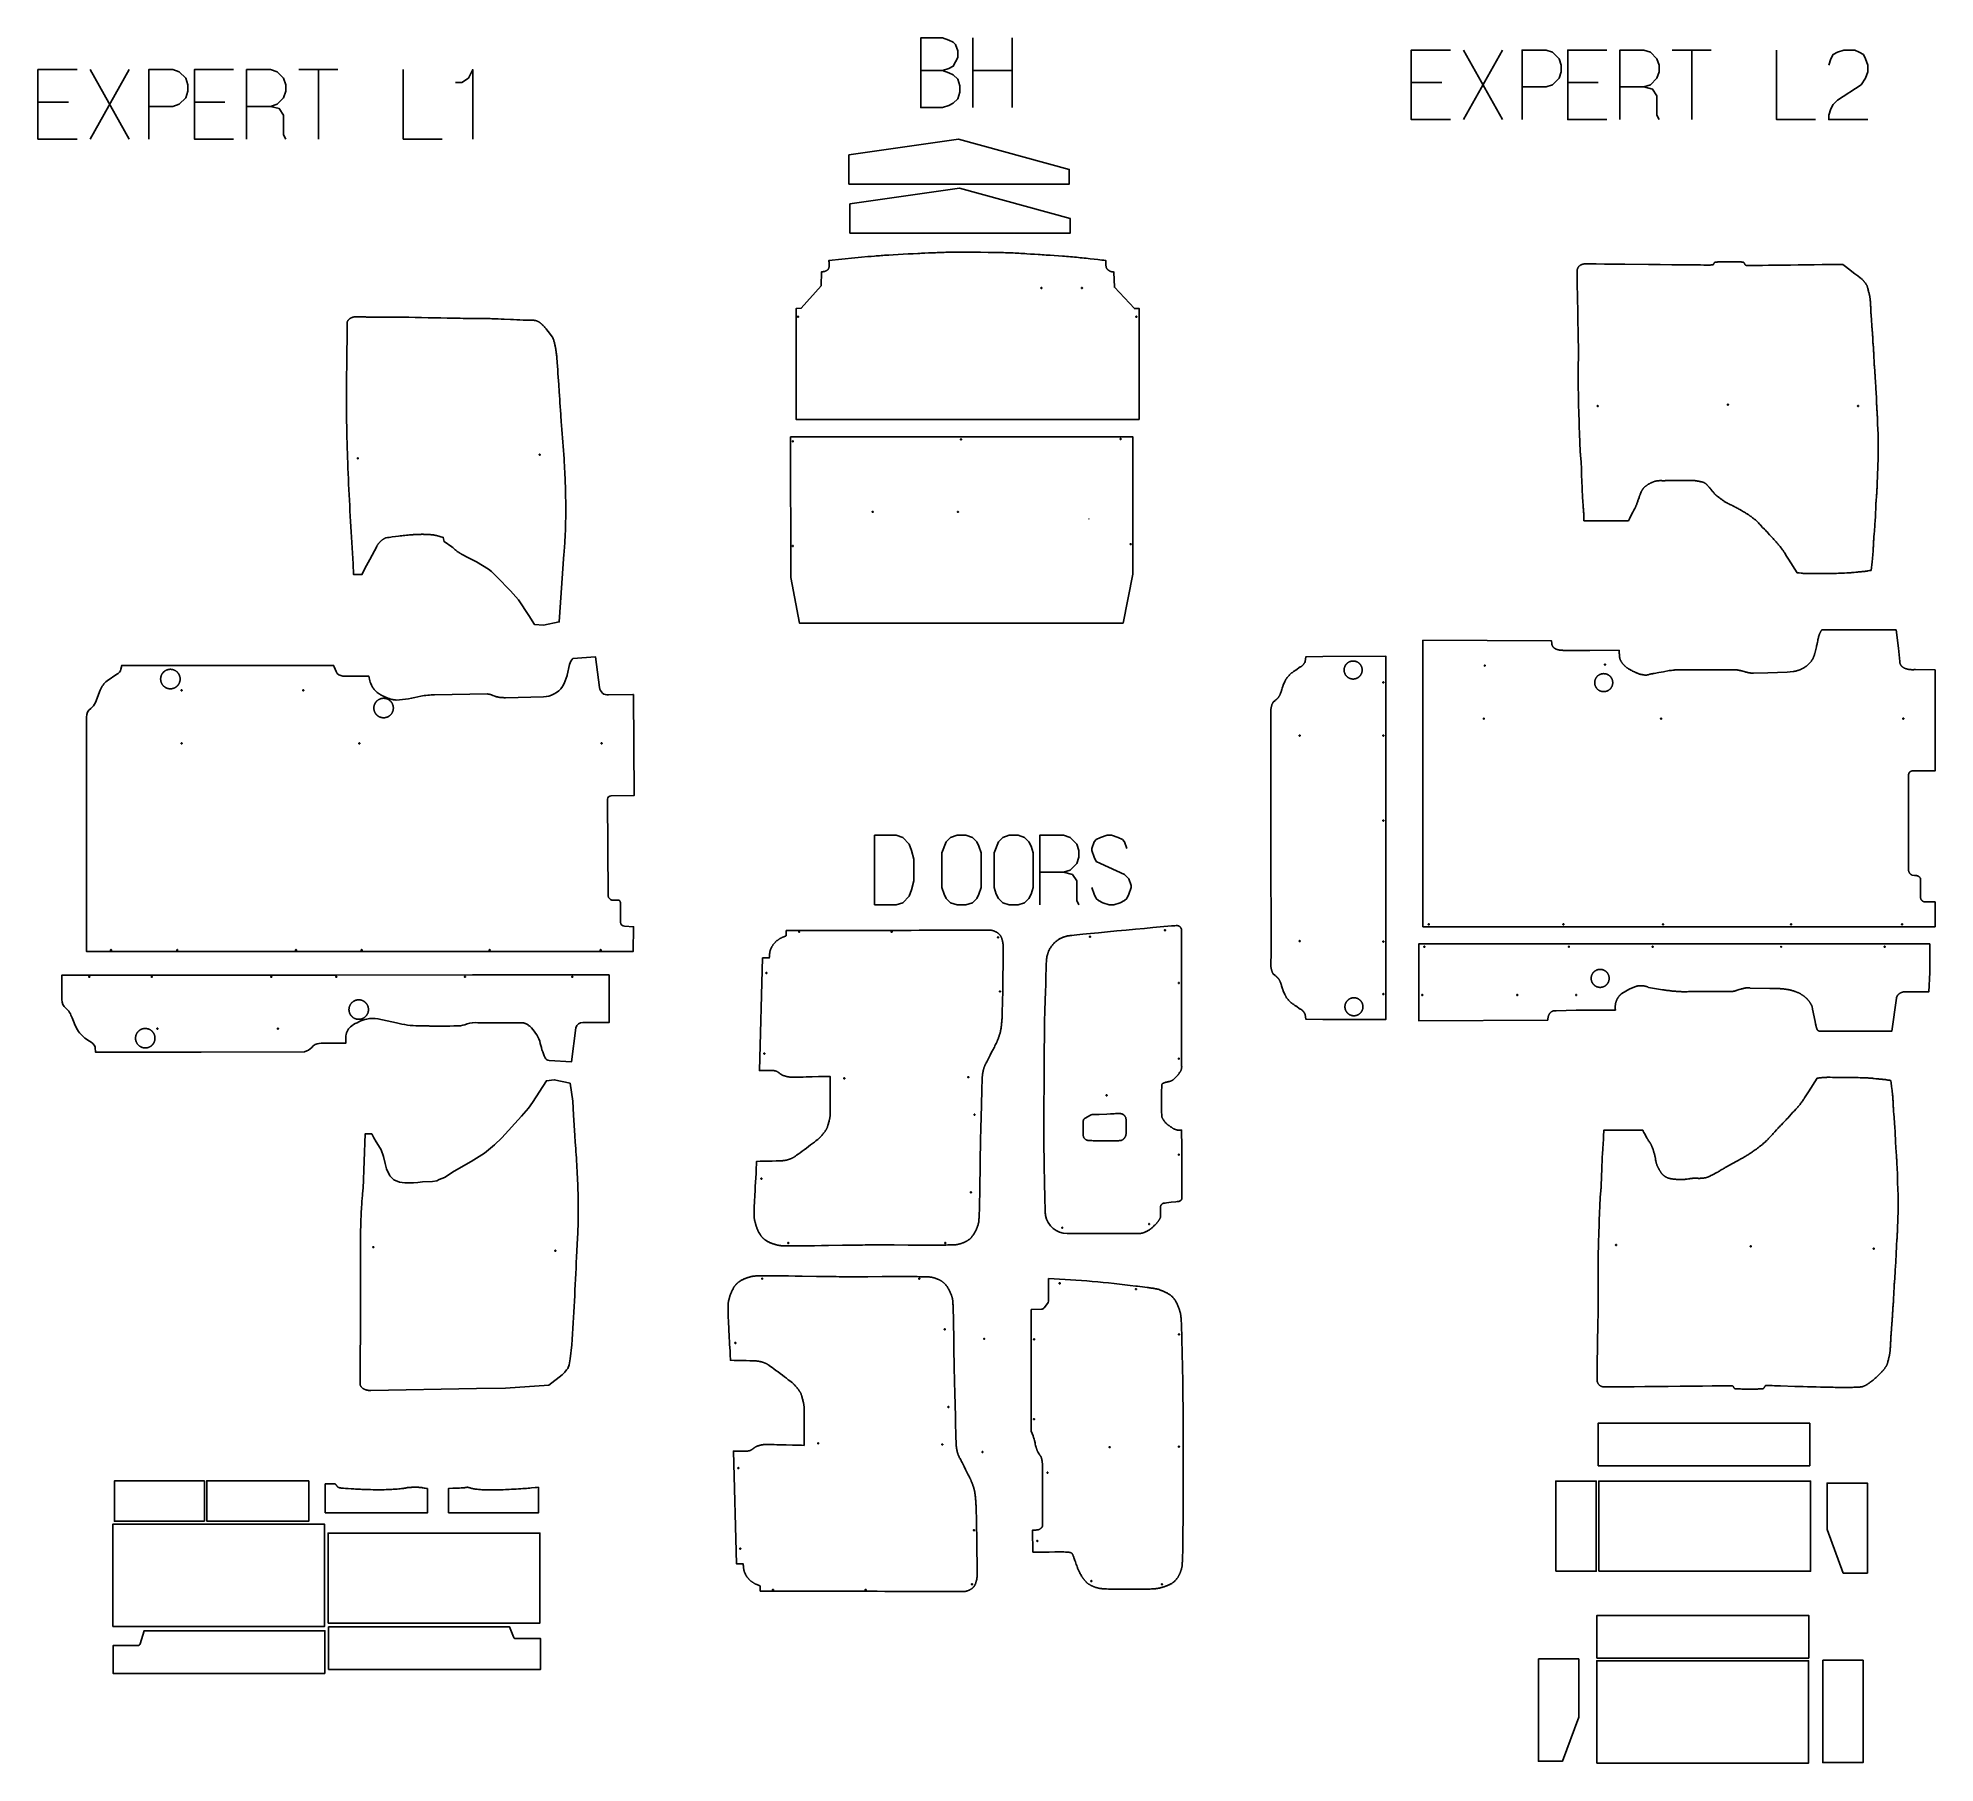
# Model space of a CAD drawing. Extents: x 0 to 7792, y 0 to 7086.
import ezdxf

# ---------------------------------------------------------------- set-up
doc = ezdxf.new("R2010")
doc.units = 0
doc.layers.add('Default_Layer', color=1, linetype='CONTINUOUS')

msp = doc.modelspace()

# ---------------------------------------------------------------- linework, layer by layer
at = {"layer": 'Default_Layer'}
for points in [[(3626, 6951.7), (3715.3, 6951.7), (3742, 6960.7), (3759.9, 6969.6), (3768.8, 6987.4), (3777.8, 7005.3), (3777.8, 7032.1), (3768.8, 7058.9), (3759.9, 7067.8), (3742, 7076.7), (3715.3, 7085.7), (3626, 7085.7), (3626, 6799.9), (3715.3, 6799.9), (3742, 6808.8), (3759.9, 6817.8), (3777.8, 6835.6), (3786.7, 6862.4), (3786.7, 6889.2), (3777.8, 6916), (3759.9, 6933.9), (3742, 6942.8), (3715.3, 6951.7)], [(3840.3, 6799.9), (3840.3, 7085.7)], [(4001, 7085.7), (4001, 6799.9)], [(5801.6, 6750.3), (5640.9, 6750.3), (5640.9, 7036.1), (5801.6, 7036.1)], [(5855.2, 7036.1), (6015.9, 6750.3)], [(6015.9, 7036.1), (5855.2, 6750.3)], [(6096.3, 6750.3), (6096.3, 7036.1), (6194.5, 7036.1), (6221.3, 7027.1), (6248.1, 7000.3), (6257.1, 6973.6), (6257.1, 6946.8), (6248.1, 6920), (6221.3, 6893.2), (6194.5, 6884.3), (6096.3, 6884.3)], [(6444.6, 6750.3), (6283.8, 6750.3), (6283.8, 7036.1), (6444.6, 7036.1)], [(6498.2, 6750.3), (6498.2, 7036.1), (6596.4, 7036.1), (6623.2, 7027.1), (6650, 7000.3), (6658.9, 6973.6), (6658.9, 6946.8), (6650, 6920), (6623.2, 6893.2), (6596.4, 6884.3), (6498.2, 6884.3)], [(6712.5, 7036.1), (6873.2, 7036.1)], [(6792.8, 7036.1), (6792.8, 6750.3)], [(7301.8, 6750.3), (7141.1, 6750.3), (7141.1, 7036.1)], [(7355.4, 6973.6), (7364.3, 7000.3), (7373.3, 7018.2), (7391.1, 7027.1), (7417.9, 7036.1), (7462.6, 7036.1), (7480.4, 7027.1), (7498.3, 7018.2), (7507.2, 7000.3), (7516.1, 6973.6), (7516.1, 6946.8), (7507.2, 6920), (7489.3, 6893.2), (7391.1, 6830.7), (7373.3, 6812.8), (7364.3, 6795), (7355.4, 6768.2), (7355.4, 6750.3), (7516.1, 6750.3)], [(160.7, 6670.3), (0, 6670.3), (0, 6956), (160.7, 6956)], [(214.3, 6956), (375, 6670.3)], [(375, 6956), (214.3, 6670.3)], [(455.4, 6670.3), (455.4, 6956), (553.6, 6956), (580.4, 6947.1), (607.2, 6920.3), (616.1, 6893.5), (616.1, 6866.7), (607.2, 6839.9), (580.4, 6813.1), (553.6, 6804.2), (455.4, 6804.2)], [(803.7, 6956), (642.9, 6956), (642.9, 6670.3), (803.7, 6670.3)], [(857.3, 6670.3), (857.3, 6956), (955.5, 6956), (982.3, 6947.1), (1009.1, 6920.3), (1018, 6893.5), (1018, 6866.7), (1009.1, 6839.9), (982.3, 6813.1), (955.5, 6804.2), (857.3, 6804.2)], [(1071.6, 6956), (1232.3, 6956)], [(1151.9, 6956), (1151.9, 6670.3)], [(1660.9, 6670.3), (1500.2, 6670.3), (1500.2, 6956)], [(1714.5, 6902.4), (1723.4, 6902.4), (1741.3, 6902.4), (1768.1, 6920.3), (1785.9, 6956), (1785.9, 6670.3)], [(3840.3, 6951.7), (4001, 6951.7)], [(5640.9, 6902.1), (5765.9, 6902.1)], [(6283.8, 6902.1), (6408.9, 6902.1)], [(6596.4, 6884.3), (6632.1, 6875.3), (6650, 6848.5), (6650, 6768.2), (6658.9, 6750.3)], [(0, 6822.1), (125, 6822.1)], [(642.9, 6822.1), (768, 6822.1)], [(955.5, 6804.2), (991.2, 6795.3), (1009.1, 6768.5), (1009.1, 6688.1), (1018, 6670.3)], [(4316.5, 5109.7), (4316.7, 5109.8), (4317, 5109.7)], [(4114.9, 3524.8), (4114.9, 3810.5), (4213.1, 3810.5), (4239.9, 3801.6), (4266.7, 3774.8), (4275.6, 3748), (4275.6, 3721.2), (4266.7, 3694.4), (4239.9, 3667.6), (4213.1, 3658.7), (4114.9, 3658.7)], [(4472.1, 3756.9), (4463.1, 3783.7), (4454.2, 3792.7), (4436.4, 3801.6), (4409.6, 3810.5), (4391.7, 3810.5), (4364.9, 3801.6), (4347.1, 3792.7), (4338.1, 3783.7), (4329.2, 3756.9), (4329.2, 3748), (4338.1, 3721.2), (4347.1, 3703.4), (4364.9, 3694.4), (4463.1, 3649.8), (4481, 3631.9), (4489.9, 3605.1), (4489.9, 3596.2), (4481, 3569.4), (4472.1, 3551.5), (4463.1, 3542.6), (4445.3, 3533.7), (4418.5, 3524.8), (4400.6, 3524.8), (4373.8, 3533.7), (4356, 3542.6), (4347.1, 3551.5), (4338.1, 3569.4), (4329.2, 3596.2)], [(4213.1, 3658.7), (4248.8, 3649.8), (4266.7, 3623), (4266.7, 3542.6), (4275.6, 3524.8)], [(4675.5, 2601.2), (4675.4, 2601.2), (4675.4, 2601.2)]]:
    msp.add_lwpolyline(points, dxfattribs=at)
for points in [[(3331.2, 6485.4), (3331.2, 6605.4), (3781.2, 6670.4), (4236.2, 6545.4), (4236.2, 6485.4), (3331.2, 6485.4)], [(3334.9, 6284), (3334.9, 6404), (3784.9, 6469), (4239.9, 6344), (4239.9, 6284), (3334.9, 6284)], [(4522.7, 5518.9), (3114.9, 5518.4), (3114.9, 5974.5), (3135.2, 5975.5), (3216.6, 6068.1), (3218.2, 6124.8), (3219.2, 6124.9), (3220.2, 6125.1), (3222.2, 6125.4), (3224.2, 6125.6), (3226.2, 6125.9), (3227.1, 6126), (3228.1, 6126.2), (3229.1, 6126.3), (3230, 6126.5), (3231, 6126.7), (3231.9, 6127), (3232.8, 6127.3), (3233.6, 6127.6), (3234.5, 6127.9), (3235.3, 6128.3), (3236.2, 6128.7), (3237, 6129.1), (3237.9, 6129.6), (3238.7, 6130), (3239.6, 6130.5), (3240.4, 6131), (3241.2, 6131.5), (3242, 6132.1), (3242.7, 6132.6), (3243.4, 6133.2), (3244.1, 6133.8), (3244.7, 6134.4), (3245.2, 6135), (3245.8, 6135.6), (3246.2, 6136.2), (3246.7, 6136.9), (3247.1, 6137.6), (3247.4, 6138.3), (3247.8, 6139), (3248.1, 6139.7), (3248.4, 6140.5), (3248.6, 6141.2), (3248.9, 6142), (3249.1, 6142.8), (3249.3, 6143.5), (3249.4, 6144.3), (3249.7, 6145.9), (3250, 6147.5), (3250.1, 6147.9), (3250.1, 6148.4), (3250.2, 6149.4), (3250.2, 6150.6), (3250.2, 6151.9), (3250.1, 6153.3), (3250.1, 6154.9), (3249.9, 6158.1), (3249.7, 6161.6), (3249.4, 6165.1), (3249.2, 6168.5), (3249.1, 6170.2), (3249.1, 6171.7), (3355.5, 6182.5), (3368.9, 6183.7), (3382.3, 6184.9), (3409.2, 6187.4), (3422.6, 6188.6), (3436, 6189.7), (3442.8, 6190.3), (3449.5, 6190.8), (3456.2, 6191.3), (3462.9, 6191.8), (3470, 6192.3), (3477.7, 6192.8), (3485.9, 6193.3), (3494.6, 6193.8), (3513.3, 6194.9), (3533.2, 6196), (3574.6, 6198.3), (3595, 6199.4), (3614.6, 6200.5), (3621.7, 6200.8), (3628.9, 6201.1), (3643.3, 6201.8), (3657.7, 6202.4), (3672, 6203.1), (3686.4, 6203.7), (3693.6, 6204), (3700.8, 6204.3), (3708, 6204.5), (3715.1, 6204.8), (3722.3, 6205), (3729.5, 6205.1), (3737, 6205.2), (3744.9, 6205.4), (3753.3, 6205.4), (3762, 6205.5), (3771, 6205.5), (3780.3, 6205.6), (3789.7, 6205.6), (3799.2, 6205.6), (3818.4, 6205.5), (3837.2, 6205.4), (3855.1, 6205.3), (3871.7, 6205.1), (3903.3, 6204.8), (3919.1, 6204.7), (3934.9, 6204.4), (3942.8, 6204.3), (3950.7, 6204.2), (3958.6, 6204), (3966.4, 6203.8), (3974.3, 6203.6), (3982.2, 6203.4), (3990.1, 6203.1), (3998, 6202.8), (4005.9, 6202.5), (4013.8, 6202.1), (4021.7, 6201.7), (4029.6, 6201.3), (4037.5, 6200.8), (4045.4, 6200.3), (4053.3, 6199.8), (4061.2, 6199.3), (4077, 6198.2), (4092.8, 6197.2), (4108.6, 6196.1), (4116.5, 6195.6), (4124.4, 6195.1), (4132.7, 6194.5), (4141.1, 6193.9), (4157.8, 6192.8), (4174.5, 6191.7), (4191.3, 6190.5), (4208, 6189.4), (4216.3, 6188.8), (4224.5, 6188.2), (4232.8, 6187.5), (4241, 6186.9), (4249.1, 6186.2), (4257.2, 6185.5), (4265.3, 6184.7), (4273.4, 6183.9), (4281.5, 6183.1), (4289.5, 6182.3), (4297.6, 6181.4), (4305.6, 6180.6), (4321.8, 6178.8), (4337.9, 6177), (4354, 6175.2), (4370.1, 6173.3), (4378.2, 6172.5), (4386.2, 6171.6), (4386.4, 6168), (4386.5, 6164.1), (4386.6, 6156.1), (4386.8, 6152.4), (4386.8, 6150.7), (4386.9, 6149.1), (4387, 6147.7), (4387.1, 6146.5), (4387.3, 6145.5), (4387.3, 6145.1), (4387.4, 6144.8), (4387.6, 6144.2), (4387.8, 6143.6), (4388, 6142.9), (4388.2, 6142.3), (4388.4, 6141.7), (4388.7, 6141.1), (4389, 6140.5), (4389.2, 6139.9), (4389.5, 6139.4), (4389.9, 6138.8), (4390.2, 6138.2), (4390.5, 6137.7), (4390.9, 6137.2), (4391.3, 6136.6), (4391.7, 6136.1), (4392.1, 6135.7), (4392.6, 6135.2), (4393.2, 6134.6), (4393.9, 6134), (4394.7, 6133.4), (4395.6, 6132.7), (4396.5, 6132.1), (4397.4, 6131.4), (4398.4, 6130.8), (4399.4, 6130.1), (4400.5, 6129.5), (4401.5, 6128.9), (4402.5, 6128.3), (4403.5, 6127.8), (4404.4, 6127.3), (4405.3, 6126.9), (4406.1, 6126.5), (4406.9, 6126.2), (4407.7, 6126), (4408.5, 6125.8), (4409.4, 6125.6), (4410.2, 6125.4), (4411, 6125.3), (4411.9, 6125.1), (4412.7, 6125), (4414.4, 6124.8), (4416.1, 6124.6), (4417.8, 6124.4), (4418.6, 6124.3), (4419.5, 6124.1), (4421.6, 6061.6), (4503.6, 5974.2), (4522.7, 5974.4), (4522.7, 5518.9)], [(6349.7, 5102.6), (6349.6, 5106.9), (6349.5, 5111.3), (6349.4, 5120), (6349.3, 5124.4), (6349.2, 5128.8), (6349, 5133.1), (6348.9, 5137.5), (6348.6, 5142), (6348.3, 5146.6), (6348, 5151.3), (6347.6, 5156.2), (6346.9, 5166), (6346.5, 5170.9), (6346.1, 5175.8), (6345.5, 5185.2), (6344.8, 5194.7), (6344.2, 5204.1), (6343.9, 5208.9), (6343.6, 5213.6), (6343.3, 5218.5), (6343.1, 5223.6), (6342.6, 5234.5), (6342.2, 5245.7), (6341.7, 5256.7), (6340.4, 5297.6), (6340.2, 5302.5), (6340.1, 5307.4), (6339.8, 5317.2), (6339.7, 5322), (6339.5, 5326.9), (6339.3, 5331.8), (6339, 5336.7), (6338.8, 5339.2), (6338.6, 5342), (6338.4, 5344.8), (6338.1, 5347.9), (6337.6, 5354.3), (6336.9, 5361), (6336.3, 5367.9), (6335.7, 5374.9), (6335.4, 5378.4), (6335.1, 5381.8), (6334.9, 5385.2), (6334.7, 5388.5), (6334.4, 5393.1), (6334.1, 5400.4), (6333.7, 5410), (6333.3, 5421.6), (6332.7, 5435), (6332.2, 5449.9), (6331.6, 5465.9), (6331, 5482.8), (6330.4, 5500.3), (6329.9, 5518.2), (6329.3, 5536), (6328.8, 5553.6), (6328.3, 5570.6), (6327.9, 5586.9), (6327.6, 5601.9), (6327.4, 5609), (6327.3, 5615.6), (6327.1, 5628.5), (6327, 5641.3), (6326.9, 5654.2), (6326.8, 5667), (6326.8, 5679.9), (6326.8, 5692.8), (6326.8, 5705.6), (6326.9, 5718.5), (6327, 5744.2), (6327.1, 5770), (6327.3, 5795.7), (6327.3, 5808.6), (6327.3, 5821.4), (6327, 5842), (6326.6, 5864.4), (6326.1, 5888.3), (6325.7, 5913.2), (6324.7, 5964.2), (6323.7, 6014.1), (6323.3, 6037.5), (6322.9, 6059.4), (6322.6, 6079.3), (6322.4, 6096.7), (6322.3, 6104.4), (6322.2, 6111.2), (6322.2, 6117.3), (6322.2, 6122.5), (6322.2, 6126.8), (6322.3, 6130.1), (6322.4, 6131.3), (6322.4, 6132.3), (6322.5, 6133), (6322.5, 6133.5), (6322.9, 6134.6), (6323.2, 6135.8), (6323.6, 6137), (6324.1, 6138.1), (6324.6, 6139.3), (6325.1, 6140.4), (6325.7, 6141.5), (6326.3, 6142.6), (6326.9, 6143.7), (6327.6, 6144.7), (6328.3, 6145.7), (6329, 6146.7), (6329.8, 6147.6), (6330.6, 6148.5), (6331.5, 6149.4), (6332.3, 6150.2), (6332.8, 6150.6), (6333.2, 6150.9), (6333.7, 6151.3), (6334.2, 6151.6), (6335.2, 6152.3), (6336.2, 6152.9), (6337.2, 6153.4), (6338.3, 6153.9), (6339.4, 6154.4), (6340.5, 6154.9), (6341.6, 6155.3), (6342.8, 6155.6), (6343.9, 6156), (6345.1, 6156.3), (6346.3, 6156.6), (6347.4, 6156.9), (6348.6, 6157.1), (6349.8, 6157.3), (6350, 6157.4), (6350.4, 6157.4), (6351.8, 6157.4), (6353.9, 6157.5), (6356.7, 6157.5), (6364.2, 6157.5), (6374.1, 6157.4), (6386.3, 6157.4), (6400.5, 6157.2), (6434.4, 6156.9), (6474.3, 6156.5), (6518.7, 6156.1), (6615, 6155), (6663.8, 6154.5), (6711.1, 6154), (6755.4, 6153.6), (6795.2, 6153.3), (6812.9, 6153.2), (6829, 6153.1), (6843.1, 6153), (6855.2, 6153), (6865, 6153), (6869, 6153), (6872.3, 6153.1), (6875, 6153.1), (6877, 6153.2), (6878.3, 6153.3), (6878.7, 6153.3), (6878.9, 6153.3), (6879.3, 6153.6), (6879.7, 6153.8), (6880.1, 6154), (6880.4, 6154.3), (6880.8, 6154.6), (6881.1, 6155), (6881.4, 6155.3), (6881.7, 6155.7), (6882, 6156), (6882.3, 6156.4), (6882.8, 6157.2), (6883.3, 6158.1), (6883.8, 6158.9), (6884.3, 6159.8), (6884.8, 6160.6), (6885.3, 6161.4), (6885.5, 6161.8), (6885.8, 6162.2), (6886.1, 6162.6), (6886.4, 6162.9), (6886.7, 6163.2), (6887.1, 6163.5), (6887.4, 6163.8), (6887.8, 6164.1), (6888.2, 6164.3), (6888.6, 6164.5), (6888.9, 6164.6), (6889.3, 6164.7), (6889.9, 6164.8), (6890.6, 6164.9), (6892.4, 6165), (6894.7, 6165.2), (6897.4, 6165.3), (6900.5, 6165.5), (6904, 6165.6), (6907.9, 6165.7), (6912, 6165.8), (6916.5, 6165.9), (6925.9, 6166), (6936, 6166.1), (6946.4, 6166.2), (6956.7, 6166.1), (6966.8, 6166.1), (6971.6, 6166), (6976.3, 6166), (6980.7, 6165.9), (6984.9, 6165.8), (6988.8, 6165.7), (6992.3, 6165.6), (6995.5, 6165.4), (6998.3, 6165.3), (7000.6, 6165.1), (7001.6, 6165), (7002.4, 6164.9), (7003.2, 6164.8), (7003.7, 6164.7), (7004.2, 6164.6), (7004.5, 6164.5), (7005, 6164.3), (7005.4, 6164), (7005.8, 6163.7), (7006.2, 6163.4), (7006.6, 6163), (7006.9, 6162.7), (7007.3, 6162.3), (7007.6, 6161.9), (7007.9, 6161.4), (7008.2, 6161), (7008.8, 6160.1), (7009.3, 6159.1), (7009.9, 6158.2), (7010.4, 6157.2), (7011, 6156.2), (7011.6, 6155.3), (7011.9, 6154.9), (7012.2, 6154.5), (7012.5, 6154.1), (7012.8, 6153.7), (7013.2, 6153.3), (7013.6, 6152.9), (7014, 6152.6), (7014.4, 6152.3), (7014.8, 6152.1), (7015.3, 6151.8), (7015.4, 6151.8), (7015.7, 6151.7), (7016.5, 6151.6), (7017.6, 6151.6), (7019.1, 6151.5), (7020.9, 6151.4), (7023.1, 6151.4), (7028.4, 6151.3), (7034.9, 6151.2), (7042.5, 6151.2), (7051.2, 6151.2), (7061, 6151.3), (7071.6, 6151.4), (7083.2, 6151.5), (7108.5, 6151.7), (7136.5, 6152), (7166.6, 6152.4), (7198.1, 6152.9), (7230.6, 6153.3), (7296.1, 6154.3), (7328, 6154.7), (7358.6, 6155.1), (7387.4, 6155.5), (7413.7, 6155.7), (7424.8, 6147), (7437.3, 6137.3), (7463.2, 6117.1), (7474.9, 6108), (7484.6, 6100.4), (7488.5, 6097.3), (7491.6, 6094.8), (7493.8, 6093), (7494.5, 6092.4), (7494.9, 6092), (7495.6, 6091.4), (7496.2, 6090.7), (7496.8, 6090.1), (7497.3, 6089.4), (7498.5, 6088), (7499.6, 6086.6), (7500.7, 6085.2), (7501.7, 6083.8), (7503.8, 6080.9), (7504.9, 6079.5), (7506.1, 6077.9), (7507.3, 6076.3), (7508.5, 6074.7), (7509.1, 6073.8), (7509.7, 6073), (7510.3, 6072.1), (7510.9, 6071.2), (7511.4, 6070.3), (7511.9, 6069.4), (7512.4, 6068.5), (7512.8, 6067.6), (7513.2, 6066.6), (7513.7, 6065.5), (7514.1, 6064.2), (7514.5, 6062.8), (7515, 6061.3), (7515.4, 6059.7), (7515.9, 6058.1), (7516.3, 6056.4), (7517.2, 6052.9), (7518, 6049.3), (7518.8, 6045.9), (7519.6, 6042.7), (7521.1, 6036.7), (7521.8, 6033.6), (7522.5, 6030.6), (7523.2, 6027.6), (7523.9, 6024.5), (7524.1, 6023), (7524.4, 6021.5), (7524.7, 6019.9), (7524.9, 6018.4), (7525.2, 6016.8), (7525.4, 6015.1), (7525.6, 6013.2), (7525.8, 6011.3), (7526.2, 6007.3), (7526.5, 6003), (7526.8, 5998.6), (7527.1, 5994.2), (7527.7, 5985.9), (7527.9, 5981.9), (7528.1, 5977.9), (7528.3, 5973.8), (7528.4, 5969.8), (7528.5, 5965.8), (7528.7, 5961.8), (7528.8, 5958.1), (7529, 5954.5), (7529.3, 5950.9), (7529.6, 5947.4), (7529.9, 5943.9), (7530.2, 5940.4), (7530.8, 5933.4), (7531.1, 5929.9), (7531.4, 5926.4), (7531.6, 5922.8), (7531.8, 5919.2), (7532.3, 5911.8), (7532.7, 5904.3), (7533, 5900.6), (7533.2, 5896.9), (7533.5, 5893.2), (7533.8, 5889.4), (7534.5, 5881.8), (7534.9, 5878), (7535.2, 5874.2), (7535.5, 5870.4), (7535.8, 5866.6), (7536, 5862.9), (7536.2, 5859.1), (7536.3, 5855.4), (7536.4, 5851.6), (7536.6, 5847.8), (7536.7, 5844.1), (7536.9, 5840.3), (7537.1, 5836.6), (7537.4, 5832.8), (7537.7, 5829), (7538.1, 5825.3), (7538.4, 5821.5), (7538.8, 5817.7), (7539.1, 5813.9), (7539.4, 5810.1), (7539.7, 5806.4), (7539.9, 5802.4), (7540.1, 5798.2), (7540.3, 5793.7), (7540.5, 5789.1), (7540.8, 5779.7), (7541.2, 5770.5), (7541.6, 5762.2), (7542.1, 5753.9), (7542.5, 5745.7), (7542.8, 5741.7), (7543, 5737.8), (7543.3, 5733.8), (7543.6, 5729.9), (7544.3, 5721.9), (7545, 5714), (7545.3, 5710.2), (7545.5, 5706.6), (7545.8, 5703), (7546, 5699.5), (7546.4, 5692.4), (7546.8, 5685.2), (7547.1, 5678.1), (7549.2, 5645.4), (7551.1, 5609.3), (7551.5, 5599.6), (7551.8, 5589.7), (7552, 5584.9), (7552.2, 5580.1), (7552.5, 5575.4), (7552.7, 5570.8), (7553, 5566.3), (7553.3, 5561.6), (7553.6, 5556.9), (7554, 5552.3), (7554.4, 5547.7), (7554.7, 5543.2), (7555, 5539), (7555.2, 5535), (7555.4, 5531.2), (7555.6, 5527.3), (7555.7, 5523.5), (7555.9, 5519.6), (7556.1, 5512), (7556.4, 5504.3), (7557.7, 5472.9), (7558, 5464.1), (7558.3, 5455.2), (7558.5, 5446.4), (7558.6, 5442), (7558.7, 5437.6), (7558.7, 5433.1), (7558.7, 5428.5), (7558.7, 5419.3), (7558.7, 5410), (7558.7, 5400.7), (7558.7, 5392.7), (7558.7, 5384.7), (7558.8, 5380.8), (7558.7, 5376.8), (7558.7, 5372.8), (7558.7, 5368.8), (7558.6, 5364.5), (7558.4, 5359.6), (7558.2, 5354.2), (7558, 5348.5), (7557.5, 5336.7), (7557.1, 5325.3), (7555.7, 5289), (7554.6, 5253.9), (7554.2, 5245), (7553.9, 5236.2), (7553.7, 5231.8), (7553.5, 5227.3), (7553.3, 5222.9), (7553, 5218.5), (7552.8, 5216.2), (7552.7, 5213.8), (7552.3, 5208.5), (7551.8, 5203), (7551.3, 5197.2), (7550.8, 5191.3), (7550.3, 5185.6), (7549.9, 5180.1), (7549.7, 5177.4), (7549.6, 5174.9), (7549.3, 5170), (7549.1, 5165.1), (7548.9, 5160.2), (7548.7, 5155.2), (7548.4, 5145.4), (7548.2, 5140.5), (7548, 5135.6), (7547.5, 5126), (7547, 5116.5), (7546.5, 5107), (7546.2, 5102.2), (7546, 5097.5), (7545.6, 5092.6), (7545.3, 5087.7), (7544.6, 5077.5), (7543.8, 5067.1), (7543, 5056.8), (7542.6, 5052.2), (7542.2, 5047.6), (7541.4, 5038.5), (7540.9, 5033.9), (7540.6, 5029.3), (7540.2, 5024.7), (7539.9, 5020.1), (7539.7, 5017.8), (7539.6, 5015.5), (7539.4, 5010.9), (7539.2, 5006.2), (7539.1, 5001.5), (7538.9, 4996.8), (7538.7, 4992.1), (7538.5, 4987.5), (7538.4, 4985.1), (7538.2, 4982.8), (7537.9, 4978.1), (7537.5, 4973.3), (7537.1, 4968.4), (7536.6, 4963.5), (7536.2, 4958.5), (7535.7, 4953.5), (7534.7, 4943.7), (7534.1, 4938.6), (7533.5, 4933.3), (7532.2, 4922), (7530.9, 4910.3), (7529.5, 4898.8), (7526.3, 4898.3), (7523, 4897.8), (7516.4, 4896.7), (7513.2, 4896.2), (7509.9, 4895.7), (7506.6, 4895.2), (7503.3, 4894.8), (7500, 4894.4), (7496.5, 4894), (7492.9, 4893.6), (7489.2, 4893.3), (7481.7, 4892.7), (7478, 4892.3), (7474.4, 4892), (7470.9, 4891.6), (7467.4, 4891.2), (7460.3, 4890.4), (7456.8, 4890), (7453.3, 4889.7), (7449.8, 4889.4), (7446.3, 4889.1), (7442.6, 4888.8), (7438.4, 4888.6), (7434, 4888.4), (7429.4, 4888.2), (7419.9, 4887.8), (7415.2, 4887.7), (7410.7, 4887.5), (7402.9, 4887.1), (7395.2, 4886.8), (7387.5, 4886.5), (7383.6, 4886.3), (7379.7, 4886.2), (7375.7, 4886.1), (7371.2, 4886.1), (7361.4, 4886), (7351.2, 4885.9), (7341.2, 4885.8), (7299.4, 4885.8), (7294.4, 4885.8), (7289.3, 4885.7), (7279.1, 4885.6), (7274.1, 4885.5), (7271.6, 4885.5), (7269.2, 4885.6), (7266.8, 4885.6), (7264.5, 4885.6), (7262.2, 4885.7), (7260, 4885.8), (7257.9, 4885.9), (7255.8, 4886.1), (7253.6, 4886.2), (7251.5, 4886.4), (7249.3, 4886.6), (7247.2, 4886.8), (7242.9, 4887.3), (7234.4, 4888.3), (7230.1, 4888.8), (7225.9, 4889.3), (7225.7, 4889.3), (7190.3, 4945.1), (7187.8, 4949.2), (7185.2, 4953.4), (7180, 4961.9), (7177.4, 4966), (7174.9, 4970), (7173.7, 4971.9), (7172.5, 4973.7), (7171.3, 4975.5), (7170.2, 4977.2), (7167.9, 4980.5), (7165.6, 4983.7), (7163.2, 4987), (7160.8, 4990.2), (7158.4, 4993.4), (7155.9, 4996.5), (7153.4, 4999.7), (7150.9, 5002.8), (7149.6, 5004.3), (7148.3, 5005.9), (7146.9, 5007.5), (7145.5, 5009.2), (7142.5, 5012.5), (7139.5, 5015.8), (7133.3, 5022.6), (7130.2, 5026), (7127.2, 5029.3), (7120, 5037.1), (7112.8, 5045), (7105.7, 5052.7), (7102.3, 5056.4), (7099, 5059.9), (7095.5, 5063.6), (7091.8, 5067.5), (7084.1, 5075.5), (7077.3, 5082.5), (7074.7, 5085.2), (7072.8, 5087.2), (7071.4, 5088.8), (7069.9, 5090.4), (7067, 5093.7), (7065.6, 5095.3), (7064.1, 5096.9), (7062.7, 5098.3), (7062, 5099), (7061.3, 5099.7), (7059.9, 5101), (7058.5, 5102.3), (7057.1, 5103.6), (7055.7, 5104.8), (7054.2, 5106), (7052.7, 5107.2), (7049.7, 5109.6), (7047.9, 5111), (7045.6, 5112.8), (7042.9, 5114.9), (7039.9, 5117.2), (7036.6, 5119.6), (7033.4, 5121.9), (7030.1, 5124.2), (7028.6, 5125.3), (7027.1, 5126.3), (7025.6, 5127.3), (7024, 5128.3), (7022.3, 5129.4), (7020.6, 5130.5), (7016.9, 5132.7), (7013.1, 5135), (7009.1, 5137.3), (7005.2, 5139.6), (6997.6, 5144.1), (6990.3, 5148.4), (6986.6, 5150.6), (6982.9, 5152.7), (6979.2, 5154.8), (6975.5, 5156.9), (6971.9, 5158.9), (6968.4, 5160.8), (6966.6, 5161.7), (6964.7, 5162.6), (6962.8, 5163.5), (6960.9, 5164.5), (6957, 5166.3), (6953.2, 5168.1), (6949.4, 5169.8), (6945.9, 5171.5), (6944.2, 5172.3), (6942.7, 5173), (6941.2, 5173.8), (6939.8, 5174.5), (6937.2, 5176), (6934.6, 5177.5), (6931.9, 5179.1), (6929.2, 5180.7), (6926.6, 5182.3), (6924.2, 5183.9), (6921.9, 5185.3), (6919.9, 5186.7), (6918, 5188.1), (6916.1, 5189.4), (6914.3, 5190.8), (6912.5, 5192.3), (6908.8, 5195.1), (6907, 5196.6), (6905.2, 5198), (6903.4, 5199.3), (6901.6, 5200.7), (6898, 5203.3), (6896.3, 5204.6), (6894.5, 5206), (6893.7, 5206.7), (6892.8, 5207.4), (6892, 5208.2), (6891.2, 5208.9), (6890.4, 5209.7), (6889.6, 5210.5), (6888.8, 5211.3), (6888, 5212.1), (6886.5, 5213.8), (6885, 5215.5), (6883.5, 5217.3), (6882, 5219), (6880.6, 5220.8), (6879.1, 5222.5), (6878.3, 5223.4), (6877.4, 5224.5), (6875.6, 5226.8), (6871.4, 5232.1), (6869.1, 5234.8), (6866.9, 5237.5), (6865.8, 5238.8), (6864.7, 5240.1), (6863.7, 5241.2), (6862.6, 5242.3), (6860.7, 5244.4), (6858.7, 5246.6), (6856.7, 5248.7), (6855.7, 5249.8), (6854.6, 5250.8), (6853.6, 5251.9), (6852.6, 5252.9), (6851.5, 5253.8), (6850.4, 5254.7), (6849.3, 5255.6), (6848.1, 5256.4), (6847.6, 5256.8), (6847, 5257.2), (6846.4, 5257.6), (6845.8, 5257.9), (6845.2, 5258.3), (6844.6, 5258.6), (6844, 5258.9), (6843.3, 5259.2), (6842.1, 5259.7), (6840.8, 5260.2), (6839.5, 5260.7), (6838.1, 5261.1), (6836.8, 5261.5), (6835.5, 5261.8), (6834.1, 5262.2), (6832.7, 5262.5), (6830, 5263.1), (6827.3, 5263.6), (6824.6, 5264.2), (6821.9, 5264.8), (6819.2, 5265.3), (6816.5, 5265.8), (6813.8, 5266.3), (6811, 5266.7), (6808.3, 5267), (6805.6, 5267.3), (6802.8, 5267.6), (6801.4, 5267.7), (6799.9, 5267.9), (6798.3, 5267.9), (6796.6, 5268), (6793.1, 5268.2), (6789.3, 5268.3), (6785.5, 5268.3), (6781.6, 5268.4), (6774.1, 5268.5), (6770.3, 5268.5), (6766.1, 5268.6), (6756.8, 5268.6), (6747, 5268.5), (6737.4, 5268.5), (6733.7, 5268.5), (6730, 5268.5), (6722.6, 5268.6), (6719, 5268.6), (6715.3, 5268.6), (6711.6, 5268.6), (6708, 5268.5), (6704.3, 5268.4), (6700.5, 5268.2), (6696.7, 5268), (6692.8, 5267.8), (6685.5, 5267.4), (6682.3, 5267.2), (6679.3, 5267.1), (6677.9, 5267.1), (6676.6, 5267.1), (6673.8, 5267.2), (6671, 5267.2), (6668.2, 5267.3), (6665.5, 5267.4), (6664.1, 5267.4), (6662.8, 5267.4), (6661.4, 5267.4), (6660.1, 5267.3), (6658.7, 5267.2), (6657.4, 5267.1), (6654.8, 5266.9), (6652.2, 5266.5), (6650.9, 5266.4), (6649.6, 5266.2), (6648.3, 5265.9), (6647, 5265.7), (6645.7, 5265.5), (6644.4, 5265.2), (6643.1, 5264.9), (6641.8, 5264.6), (6640.6, 5264.3), (6639.3, 5263.9), (6638.1, 5263.5), (6636.8, 5263.1), (6635.5, 5262.7), (6634.2, 5262.2), (6632.8, 5261.6), (6631.3, 5261), (6629.8, 5260.3), (6628.3, 5259.6), (6626.7, 5258.9), (6625.1, 5258.1), (6623.5, 5257.3), (6622, 5256.5), (6620.4, 5255.7), (6618.9, 5254.8), (6617.4, 5254), (6615.9, 5253.1), (6614.5, 5252.2), (6613.1, 5251.4), (6610.5, 5249.7), (6609.2, 5248.8), (6607.9, 5247.9), (6606.6, 5247), (6605.3, 5246.1), (6604, 5245.1), (6602.8, 5244.1), (6601.6, 5243.2), (6600.3, 5242.1), (6599.2, 5241.1), (6598, 5240), (6596.9, 5238.9), (6595.8, 5237.8), (6594.8, 5236.7), (6593.8, 5235.5), (6593.3, 5234.8), (6592.8, 5234.2), (6592.3, 5233.5), (6591.9, 5232.9), (6591, 5231.5), (6590.1, 5230.1), (6589.2, 5228.6), (6588.4, 5227.1), (6587.6, 5225.5), (6586.9, 5224), (6586.1, 5222.4), (6585.4, 5220.8), (6583.9, 5217.5), (6582.5, 5214.3), (6581.2, 5211.1), (6580.5, 5209.5), (6579.8, 5207.9), (6579.2, 5206.3), (6578.6, 5204.7), (6578, 5203.1), (6577.4, 5201.5), (6576.3, 5198.2), (6574.1, 5191.7), (6572.9, 5188.5), (6571.8, 5185.2), (6570.8, 5182.4), (6569.7, 5179.6), (6567.7, 5174), (6566.7, 5171.1), (6565.6, 5168.4), (6565.1, 5167), (6564.5, 5165.6), (6563.9, 5164.2), (6563.3, 5162.8), (6562.6, 5161.2), (6561.5, 5159), (6560.2, 5156.3), (6558.6, 5153.2), (6554.9, 5145.9), (6550.6, 5137.5), (6541.2, 5119.4), (6536.6, 5110.6), (6532.5, 5102.6), (6512.4, 5102.6), (6351.8, 5102.6), (6349.7, 5102.6)], [(4119.9, 6058.4), (4119.9, 6058.6), (4119.9, 6058.8), (4120, 6059), (4120, 6059.2), (4120.1, 6059.4), (4120.2, 6059.5), (4120.3, 6059.7), (4120.4, 6059.8), (4120.6, 6060), (4120.7, 6060.1), (4120.9, 6060.2), (4121.1, 6060.3), (4121.3, 6060.3), (4121.5, 6060.4), (4121.7, 6060.4), (4121.9, 6060.4), (4122.1, 6060.4), (4122.3, 6060.4), (4122.5, 6060.3), (4122.6, 6060.3), (4122.8, 6060.2), (4123, 6060.1), (4123.1, 6060), (4123.3, 6059.8), (4123.4, 6059.7), (4123.5, 6059.5), (4123.6, 6059.4), (4123.7, 6059.2), (4123.8, 6059), (4123.8, 6058.8), (4123.9, 6058.6), (4123.9, 6058.4), (4123.9, 6058.2), (4123.8, 6058), (4123.8, 6057.8), (4123.7, 6057.6), (4123.6, 6057.5), (4123.5, 6057.3), (4123.4, 6057.2), (4123.3, 6057), (4123.1, 6056.9), (4123, 6056.8), (4122.8, 6056.7), (4122.6, 6056.6), (4122.5, 6056.5), (4122.3, 6056.5), (4122.1, 6056.4), (4121.9, 6056.4), (4121.7, 6056.4), (4121.5, 6056.5), (4121.3, 6056.5), (4121.1, 6056.6), (4120.9, 6056.7), (4120.7, 6056.8), (4120.6, 6056.9), (4120.4, 6057), (4120.3, 6057.2), (4120.2, 6057.3), (4120.1, 6057.5), (4120, 6057.6), (4120, 6057.8), (4119.9, 6058), (4119.9, 6058.2), (4119.9, 6058.4)], [(4285.9, 6058.4), (4285.9, 6058.6), (4285.9, 6058.8), (4286, 6059), (4286, 6059.2), (4286.1, 6059.4), (4286.2, 6059.5), (4286.3, 6059.7), (4286.4, 6059.8), (4286.6, 6060), (4286.7, 6060.1), (4286.9, 6060.2), (4287.1, 6060.3), (4287.3, 6060.3), (4287.5, 6060.4), (4287.7, 6060.4), (4287.9, 6060.4), (4288.1, 6060.4), (4288.3, 6060.4), (4288.5, 6060.3), (4288.6, 6060.3), (4288.8, 6060.2), (4289, 6060.1), (4289.1, 6060), (4289.3, 6059.8), (4289.4, 6059.7), (4289.5, 6059.5), (4289.6, 6059.4), (4289.7, 6059.2), (4289.8, 6059), (4289.8, 6058.8), (4289.9, 6058.6), (4289.9, 6058.4), (4289.9, 6058.2), (4289.8, 6058), (4289.8, 6057.8), (4289.7, 6057.6), (4289.6, 6057.5), (4289.5, 6057.3), (4289.4, 6057.2), (4289.3, 6057), (4289.1, 6056.9), (4289, 6056.8), (4288.8, 6056.7), (4288.6, 6056.6), (4288.5, 6056.5), (4288.3, 6056.5), (4288.1, 6056.4), (4287.9, 6056.4), (4287.7, 6056.4), (4287.5, 6056.5), (4287.3, 6056.5), (4287.1, 6056.6), (4286.9, 6056.7), (4286.7, 6056.8), (4286.6, 6056.9), (4286.4, 6057), (4286.3, 6057.2), (4286.2, 6057.3), (4286.1, 6057.5), (4286, 6057.6), (4286, 6057.8), (4285.9, 6058), (4285.9, 6058.2), (4285.9, 6058.4)], [(1429.7, 5032.7), (1436.1, 5033.5), (1442.5, 5034.3), (1448.9, 5035.1), (1455.3, 5035.9), (1468.3, 5037.6), (1481.2, 5039.2), (1487.7, 5040), (1494.2, 5040.8), (1500.7, 5041.6), (1507.2, 5042.3), (1513.7, 5043), (1520.3, 5043.7), (1526.8, 5044.3), (1533.3, 5044.9), (1536.6, 5045.1), (1539.8, 5045.4), (1543.1, 5045.6), (1546.4, 5045.8), (1549.6, 5046), (1552.9, 5046.2), (1556.2, 5046.4), (1559.4, 5046.5), (1562.7, 5046.6), (1565.9, 5046.7), (1569.2, 5046.8), (1572.5, 5046.8), (1575.7, 5046.9), (1579, 5046.9), (1582.2, 5046.9), (1585.5, 5046.8), (1588.7, 5046.7), (1592, 5046.7), (1595.2, 5046.5), (1598.5, 5046.4), (1601.7, 5046.2), (1605, 5046), (1608.2, 5045.8), (1611.4, 5045.5), (1614.7, 5045.2), (1617.9, 5044.9), (1621.1, 5044.5), (1624.3, 5044.1), (1627.6, 5043.7), (1630.8, 5043.2), (1634, 5042.7), (1637.2, 5042.1), (1637.1, 5041.8), (1665, 5034), (1668.1, 5016.9), (1700.5, 4996.1), (1702, 4994.6), (1703.5, 4993.1), (1705, 4991.6), (1706.5, 4990.2), (1708, 4988.8), (1709.5, 4987.4), (1711.1, 4986), (1712.7, 4984.6), (1714.3, 4983.3), (1715.9, 4981.9), (1717.5, 4980.6), (1719.2, 4979.3), (1720.8, 4978.1), (1722.5, 4976.8), (1724.2, 4975.6), (1725.9, 4974.4), (1727.6, 4973.2), (1729.3, 4972), (1731, 4970.9), (1732.8, 4969.7), (1734.6, 4968.6), (1736.4, 4967.5), (1738.1, 4966.5), (1740, 4965.4), (1741.8, 4964.4), (1743.6, 4963.4), (1745.5, 4962.4), (1747.3, 4961.4), (1749.2, 4960.5), (1751.1, 4959.6), (1752.9, 4958.7), (1754.8, 4957.8), (1801.3, 4933.5), (1850.5, 4903.5), (1863.6, 4893.5), (1885.3, 4872.5), (1941.1, 4814.5), (1973.8, 4777.6), (2016.7, 4713.1), (2040, 4676.1), (2076.8, 4673.8), (2141.1, 4686.9), (2160.7, 4965), (2161.4, 4973.6), (2162.1, 4982.1), (2162.7, 4990.6), (2163.3, 4999.2), (2163.8, 5007.7), (2164.3, 5016.2), (2164.8, 5024.8), (2165.2, 5033.3), (2165.6, 5041.8), (2166, 5050.4), (2166.3, 5058.9), (2166.6, 5067.4), (2166.9, 5076), (2167.1, 5084.5), (2167.3, 5093.1), (2167.5, 5101.6), (2167.7, 5110.1), (2167.8, 5118.7), (2167.9, 5127.2), (2167.9, 5135.7), (2167.9, 5144.3), (2167.9, 5152.8), (2167.9, 5161.3), (2167.9, 5169.9), (2167.8, 5178.4), (2167.7, 5186.9), (2167.6, 5195.5), (2167.4, 5204), (2167.2, 5212.5), (2167, 5221.1), (2166.8, 5229.6), (2166.5, 5238.1), (2166.3, 5246.7), (2166, 5255.2), (2165.7, 5263.7), (2165.3, 5272.3), (2165, 5280.8), (2164.6, 5289.3), (2164.2, 5297.8), (2163.8, 5306.4), (2163.4, 5314.9), (2162.9, 5323.4), (2162.5, 5332), (2162, 5340.5), (2161.5, 5349), (2161, 5357.5), (2159.9, 5374.6), (2158.8, 5391.6), (2157.6, 5408.7), (2156.4, 5425.7), (2155.1, 5442.7), (2153.8, 5459.8), (2152.4, 5476.8), (2151.1, 5493.8), (2149.6, 5510.9), (2149, 5518.4), (2148.4, 5525.9), (2147.2, 5541), (2146.1, 5556.1), (2145.1, 5571.2), (2144, 5586.3), (2143, 5601.3), (2142, 5616.4), (2141, 5631.5), (2139.1, 5661.7), (2137.1, 5691.9), (2136.1, 5707), (2135.1, 5722.1), (2134, 5737.2), (2132.9, 5752.3), (2132.4, 5759), (2131.9, 5765.7), (2131.3, 5772.3), (2131, 5775.6), (2130.7, 5778.9), (2130.3, 5782.2), (2130, 5785.5), (2129.6, 5788.8), (2129.2, 5792.1), (2128.7, 5795.4), (2128.3, 5798.7), (2127.8, 5802), (2127.3, 5805.2), (2126.8, 5808.5), (2126.2, 5811.8), (2125.6, 5815), (2125, 5818.3), (2124.3, 5821.5), (2123.6, 5824.7), (2122.8, 5828), (2122, 5831.2), (2121.2, 5834.4), (2120.3, 5837.6), (2119.4, 5840.9), (2118.4, 5844.1), (2117.4, 5847.3), (2116.3, 5850.4), (2115.2, 5853.6), (2114, 5856.8), (2114.2, 5856.9), (2095.2, 5880.5), (2089.8, 5887.1), (2087.1, 5890.4), (2084.4, 5893.7), (2083.1, 5895.3), (2081.7, 5896.9), (2080.3, 5898.5), (2078.9, 5900.1), (2077.5, 5901.7), (2076, 5903.3), (2074.6, 5904.8), (2073.1, 5906.3), (2072.1, 5907.3), (2071.1, 5908.3), (2070.1, 5909.2), (2069.1, 5910.2), (2068.1, 5911.1), (2067.1, 5912), (2066, 5912.9), (2065, 5913.7), (2063.9, 5914.6), (2062.8, 5915.4), (2061.7, 5916.3), (2060.6, 5917.1), (2059.5, 5917.8), (2058.3, 5918.6), (2057.2, 5919.3), (2056, 5920), (2054.8, 5920.7), (2053.6, 5921.3), (2052.4, 5921.9), (2051.2, 5922.4), (2049.9, 5923), (2048.7, 5923.4), (2047.4, 5923.9), (2046.1, 5924.3), (2044.9, 5924.6), (2043.7, 5924.9), (2042.5, 5925.2), (2041.3, 5925.4), (2040, 5925.6), (2038.8, 5925.7), (2038.1, 5925.8), (2037.4, 5925.8), (2032.6, 5925.9), (2027.8, 5926.1), (2023, 5926.2), (2018.2, 5926.4), (2011.8, 5926.5), (2005.4, 5926.7), (1998.9, 5926.9), (1992.5, 5927.1), (1979.7, 5927.6), (1966.8, 5928.1), (1954, 5928.7), (1941.1, 5929.3), (1915.4, 5930.5), (1902.6, 5931.1), (1889.7, 5931.6), (1876.8, 5932.2), (1870.4, 5932.4), (1864, 5932.6), (1857.6, 5932.8), (1851.1, 5933), (1844.7, 5933.1), (1838.3, 5933.2), (1831.9, 5933.4), (1825.5, 5933.4), (1819, 5933.5), (1812.6, 5933.5), (1799.5, 5933.5), (1786.4, 5933.6), (1773.2, 5933.7), (1760.1, 5933.8), (1747, 5933.9), (1733.8, 5934.1), (1720.7, 5934.3), (1707.5, 5934.5), (1694.3, 5934.7), (1681.2, 5934.9), (1654.8, 5935.5), (1628.5, 5936), (1602.2, 5936.6), (1575.8, 5937.1), (1549.5, 5937.7), (1523.2, 5938.2), (1510, 5938.4), (1496.8, 5938.6), (1483.7, 5938.8), (1470.5, 5939), (1457.4, 5939.1), (1444.3, 5939.3), (1431.1, 5939.4), (1418, 5939.4), (1404.9, 5939.4), (1391.8, 5939.4), (1375.1, 5939.4), (1366.7, 5939.4), (1358.2, 5939.4), (1349.8, 5939.4), (1345.7, 5939.5), (1341.5, 5939.5), (1337.4, 5939.6), (1333.4, 5939.7), (1329.4, 5939.8), (1325.5, 5940), (1318.6, 5940.3), (1315.6, 5940.4), (1312.8, 5940.5), (1310.3, 5940.6), (1307.9, 5940.6), (1306.8, 5940.6), (1305.7, 5940.5), (1304.6, 5940.5), (1303.6, 5940.4), (1302.6, 5940.3), (1301.5, 5940.2), (1300.6, 5940.1), (1299.6, 5940), (1298.6, 5939.8), (1297.6, 5939.6), (1296.7, 5939.4), (1295.7, 5939.2), (1294.7, 5938.9), (1293.7, 5938.6), (1292.7, 5938.3), (1291.6, 5938), (1290.6, 5937.6), (1289.5, 5937.2), (1288.3, 5936.7), (1287.2, 5936.2), (1286.5, 5935.9), (1285.8, 5935.6), (1285.1, 5935.2), (1284.4, 5934.8), (1283.7, 5934.4), (1283, 5934), (1282.3, 5933.6), (1281.6, 5933.1), (1281, 5932.6), (1280.3, 5932.1), (1279.7, 5931.6), (1279, 5931), (1278.4, 5930.5), (1277.8, 5929.9), (1277.2, 5929.3), (1276.6, 5928.7), (1276, 5928.1), (1275.4, 5927.5), (1274.9, 5926.8), (1274.4, 5926.1), (1273.9, 5925.5), (1273.4, 5924.8), (1272.9, 5924.1), (1272.5, 5923.4), (1272.1, 5922.6), (1271.7, 5921.9), (1271.3, 5921.2), (1271, 5920.4), (1270.7, 5919.7), (1270.4, 5918.9), (1270.1, 5918.1), (1269.9, 5917.3), (1269.9, 5906.9), (1269.9, 5896.5), (1269.9, 5886), (1269.9, 5875.6), (1269.8, 5865.1), (1269.8, 5854.7), (1269.6, 5833.7), (1269.3, 5812.8), (1269.1, 5791.8), (1268.5, 5749.9), (1268.2, 5728.9), (1267.9, 5707.9), (1267.7, 5686.9), (1267.4, 5666), (1267.3, 5645), (1267.2, 5634.5), (1267.1, 5624.1), (1267.1, 5613.6), (1267.1, 5603.2), (1267.1, 5592.7), (1267.1, 5582.3), (1267.2, 5571.3), (1267.2, 5560.3), (1267.3, 5549.3), (1267.4, 5538.4), (1267.6, 5527.4), (1267.7, 5516.4), (1267.9, 5505.5), (1268.1, 5494.5), (1268.3, 5483.5), (1268.5, 5472.6), (1268.7, 5461.6), (1269, 5450.7), (1269.3, 5439.7), (1269.6, 5428.7), (1269.9, 5417.8), (1270.2, 5406.8), (1270.5, 5395.9), (1270.9, 5384.9), (1271.7, 5363), (1272.5, 5341.1), (1273.3, 5319.2), (1274.3, 5297.3), (1275.2, 5275.4), (1276.2, 5253.5), (1277.3, 5231.6), (1278.3, 5209.7), (1279.4, 5187.8), (1280.6, 5165.9), (1281.7, 5144), (1282.9, 5122.1), (1284.1, 5100.2), (1286.6, 5056.5), (1289.1, 5012.7), (1291.6, 4968.9), (1294.1, 4925.1), (1296.6, 4881.3), (1296.5, 4881.3), (1330.8, 4881.8), (1349, 4918.5), (1363.1, 4944.1), (1391.6, 4997.4), (1392.4, 4998.9), (1393.2, 5000.3), (1394.1, 5001.7), (1394.9, 5003.1), (1395.8, 5004.5), (1396.8, 5005.9), (1397.8, 5007.2), (1398.8, 5008.5), (1399.8, 5009.8), (1400.8, 5011.1), (1401.9, 5012.4), (1403, 5013.6), (1404.1, 5014.8), (1405.3, 5016), (1406.5, 5017.2), (1407.7, 5018.3), (1408.9, 5019.4), (1410.1, 5020.5), (1411.4, 5021.6), (1412.7, 5022.6), (1414, 5023.6), (1415.3, 5024.6), (1416.7, 5025.5), (1418.1, 5026.4), (1419.5, 5027.3), (1420.9, 5028.2), (1422.3, 5029), (1423.8, 5029.8), (1425.2, 5030.6), (1426.7, 5031.3), (1428.2, 5032.1), (1429.7, 5032.7)], [(3119.9, 5940.4), (3119.9, 5940.6), (3119.9, 5940.8), (3120, 5941), (3120, 5941.2), (3120.1, 5941.4), (3120.2, 5941.5), (3120.3, 5941.7), (3120.4, 5941.8), (3120.6, 5942), (3120.7, 5942.1), (3120.9, 5942.2), (3121.1, 5942.3), (3121.3, 5942.3), (3121.5, 5942.4), (3121.7, 5942.4), (3121.9, 5942.4), (3122.1, 5942.4), (3122.3, 5942.4), (3122.5, 5942.3), (3122.6, 5942.3), (3122.8, 5942.2), (3123, 5942.1), (3123.1, 5942), (3123.3, 5941.8), (3123.4, 5941.7), (3123.5, 5941.5), (3123.6, 5941.4), (3123.7, 5941.2), (3123.8, 5941), (3123.8, 5940.8), (3123.9, 5940.6), (3123.9, 5940.4), (3123.9, 5940.2), (3123.8, 5940), (3123.8, 5939.8), (3123.7, 5939.6), (3123.6, 5939.5), (3123.5, 5939.3), (3123.4, 5939.2), (3123.3, 5939), (3123.1, 5938.9), (3123, 5938.8), (3122.8, 5938.7), (3122.6, 5938.6), (3122.5, 5938.5), (3122.3, 5938.5), (3122.1, 5938.4), (3121.9, 5938.4), (3121.7, 5938.4), (3121.5, 5938.5), (3121.3, 5938.5), (3121.1, 5938.6), (3120.9, 5938.7), (3120.7, 5938.8), (3120.6, 5938.9), (3120.4, 5939), (3120.3, 5939.2), (3120.2, 5939.3), (3120.1, 5939.5), (3120, 5939.6), (3120, 5939.8), (3119.9, 5940), (3119.9, 5940.2), (3119.9, 5940.4)], [(4509.9, 5940.4), (4509.9, 5940.6), (4509.9, 5940.8), (4510, 5941), (4510, 5941.2), (4510.1, 5941.4), (4510.2, 5941.5), (4510.3, 5941.7), (4510.4, 5941.8), (4510.6, 5942), (4510.7, 5942.1), (4510.9, 5942.2), (4511.1, 5942.3), (4511.3, 5942.3), (4511.5, 5942.4), (4511.7, 5942.4), (4511.9, 5942.4), (4512.1, 5942.4), (4512.3, 5942.4), (4512.5, 5942.3), (4512.6, 5942.3), (4512.8, 5942.2), (4513, 5942.1), (4513.1, 5942), (4513.3, 5941.8), (4513.4, 5941.7), (4513.5, 5941.5), (4513.6, 5941.4), (4513.7, 5941.2), (4513.8, 5941), (4513.8, 5940.8), (4513.9, 5940.6), (4513.9, 5940.4), (4513.9, 5940.2), (4513.8, 5940), (4513.8, 5939.8), (4513.7, 5939.6), (4513.6, 5939.5), (4513.5, 5939.3), (4513.4, 5939.2), (4513.3, 5939), (4513.1, 5938.9), (4513, 5938.8), (4512.8, 5938.7), (4512.6, 5938.6), (4512.5, 5938.5), (4512.3, 5938.5), (4512.1, 5938.4), (4511.9, 5938.4), (4511.7, 5938.4), (4511.5, 5938.5), (4511.3, 5938.5), (4511.1, 5938.6), (4510.9, 5938.7), (4510.7, 5938.8), (4510.6, 5938.9), (4510.4, 5939), (4510.3, 5939.2), (4510.2, 5939.3), (4510.1, 5939.5), (4510, 5939.6), (4510, 5939.8), (4509.9, 5940), (4509.9, 5940.2), (4509.9, 5940.4)], [(6404.8, 5573.6), (6404.9, 5573.8), (6404.9, 5574), (6404.9, 5574.2), (6405, 5574.4), (6405.1, 5574.5), (6405.2, 5574.7), (6405.3, 5574.9), (6405.4, 5575), (6405.6, 5575.1), (6405.7, 5575.2), (6405.9, 5575.3), (6406.1, 5575.4), (6406.2, 5575.5), (6406.4, 5575.5), (6406.6, 5575.6), (6406.8, 5575.6), (6407, 5575.6), (6407.2, 5575.5), (6407.4, 5575.5), (6407.6, 5575.4), (6407.8, 5575.3), (6408, 5575.2), (6408.1, 5575.1), (6408.3, 5575), (6408.4, 5574.9), (6408.5, 5574.7), (6408.6, 5574.5), (6408.7, 5574.4), (6408.8, 5574.2), (6408.8, 5574), (6408.8, 5573.8), (6408.8, 5573.6), (6408.8, 5573.4), (6408.8, 5573.2), (6408.8, 5573), (6408.7, 5572.8), (6408.6, 5572.6), (6408.5, 5572.5), (6408.4, 5572.3), (6408.3, 5572.2), (6408.1, 5572), (6408, 5571.9), (6407.8, 5571.8), (6407.6, 5571.7), (6407.4, 5571.7), (6407.2, 5571.6), (6407, 5571.6), (6406.8, 5571.6), (6406.6, 5571.6), (6406.4, 5571.6), (6406.2, 5571.7), (6406.1, 5571.7), (6405.9, 5571.8), (6405.7, 5571.9), (6405.6, 5572), (6405.4, 5572.2), (6405.3, 5572.3), (6405.2, 5572.5), (6405.1, 5572.6), (6405, 5572.8), (6404.9, 5573), (6404.9, 5573.2), (6404.9, 5573.4), (6404.8, 5573.6)], [(6939.6, 5579.2), (6939.6, 5579.4), (6939.6, 5579.6), (6939.7, 5579.8), (6939.8, 5580), (6939.8, 5580.2), (6939.9, 5580.3), (6940.1, 5580.5), (6940.2, 5580.6), (6940.3, 5580.8), (6940.5, 5580.9), (6940.6, 5581), (6940.8, 5581.1), (6941, 5581.1), (6941.2, 5581.2), (6941.4, 5581.2), (6941.6, 5581.2), (6941.8, 5581.2), (6942, 5581.2), (6942.2, 5581.1), (6942.4, 5581.1), (6942.6, 5581), (6942.7, 5580.9), (6942.9, 5580.8), (6943, 5580.6), (6943.1, 5580.5), (6943.3, 5580.3), (6943.4, 5580.2), (6943.4, 5580), (6943.5, 5579.8), (6943.6, 5579.6), (6943.6, 5579.4), (6943.6, 5579.2), (6943.6, 5579), (6943.6, 5578.8), (6943.5, 5578.6), (6943.4, 5578.4), (6943.4, 5578.3), (6943.3, 5578.1), (6943.1, 5577.9), (6943, 5577.8), (6942.9, 5577.7), (6942.7, 5577.6), (6942.6, 5577.5), (6942.4, 5577.4), (6942.2, 5577.3), (6942, 5577.3), (6941.8, 5577.2), (6941.6, 5577.2), (6941.4, 5577.2), (6941.2, 5577.3), (6941, 5577.3), (6940.8, 5577.4), (6940.6, 5577.5), (6940.5, 5577.6), (6940.3, 5577.7), (6940.2, 5577.8), (6940.1, 5577.9), (6939.9, 5578.1), (6939.8, 5578.3), (6939.8, 5578.4), (6939.7, 5578.6), (6939.6, 5578.8), (6939.6, 5579), (6939.6, 5579.2)], [(7474.3, 5573.6), (7474.3, 5573.8), (7474.4, 5574), (7474.4, 5574.2), (7474.5, 5574.4), (7474.6, 5574.5), (7474.7, 5574.7), (7474.8, 5574.9), (7474.9, 5575), (7475.1, 5575.1), (7475.2, 5575.2), (7475.4, 5575.3), (7475.6, 5575.4), (7475.7, 5575.5), (7475.9, 5575.5), (7476.1, 5575.6), (7476.3, 5575.6), (7476.5, 5575.6), (7476.7, 5575.5), (7476.9, 5575.5), (7477.1, 5575.4), (7477.3, 5575.3), (7477.5, 5575.2), (7477.6, 5575.1), (7477.7, 5575), (7477.9, 5574.9), (7478, 5574.7), (7478.1, 5574.5), (7478.2, 5574.4), (7478.2, 5574.2), (7478.3, 5574), (7478.3, 5573.8), (7478.3, 5573.6), (7478.3, 5573.4), (7478.3, 5573.2), (7478.2, 5573), (7478.2, 5572.8), (7478.1, 5572.6), (7478, 5572.5), (7477.9, 5572.3), (7477.7, 5572.2), (7477.6, 5572), (7477.5, 5571.9), (7477.3, 5571.8), (7477.1, 5571.7), (7476.9, 5571.7), (7476.7, 5571.6), (7476.5, 5571.6), (7476.3, 5571.6), (7476.1, 5571.6), (7475.9, 5571.6), (7475.7, 5571.7), (7475.6, 5571.7), (7475.4, 5571.8), (7475.2, 5571.9), (7475.1, 5572), (7474.9, 5572.2), (7474.8, 5572.3), (7474.7, 5572.5), (7474.6, 5572.6), (7474.5, 5572.8), (7474.4, 5573), (7474.4, 5573.2), (7474.3, 5573.4), (7474.3, 5573.6)], [(4457.7, 4681.9), (3128.2, 4681.5), (3093, 4869.1), (3091.7, 5446.6), (3560.2, 5446.6), (4028.8, 5446.6), (4497.3, 5446.6), (4497.3, 4882.9), (4457.7, 4681.9)], [(3098.7, 5428.4), (3098.7, 5428.6), (3098.7, 5428.8), (3098.8, 5429), (3098.8, 5429.2), (3098.9, 5429.4), (3099, 5429.5), (3099.1, 5429.7), (3099.3, 5429.8), (3099.4, 5430), (3099.6, 5430.1), (3099.7, 5430.2), (3099.9, 5430.3), (3100.1, 5430.3), (3100.3, 5430.4), (3100.5, 5430.4), (3100.7, 5430.4), (3100.9, 5430.4), (3101.1, 5430.4), (3101.3, 5430.3), (3101.5, 5430.3), (3101.6, 5430.2), (3101.8, 5430.1), (3102, 5430), (3102.1, 5429.8), (3102.2, 5429.7), (3102.3, 5429.5), (3102.4, 5429.4), (3102.5, 5429.2), (3102.6, 5429), (3102.7, 5428.8), (3102.7, 5428.6), (3102.7, 5428.4), (3102.7, 5428.2), (3102.7, 5428), (3102.6, 5427.8), (3102.5, 5427.6), (3102.4, 5427.5), (3102.3, 5427.3), (3102.2, 5427.2), (3102.1, 5427), (3102, 5426.9), (3101.8, 5426.8), (3101.6, 5426.7), (3101.5, 5426.6), (3101.3, 5426.5), (3101.1, 5426.5), (3100.9, 5426.4), (3100.7, 5426.4), (3100.5, 5426.4), (3100.3, 5426.5), (3100.1, 5426.5), (3099.9, 5426.6), (3099.7, 5426.7), (3099.6, 5426.8), (3099.4, 5426.9), (3099.3, 5427), (3099.1, 5427.2), (3099, 5427.3), (3098.9, 5427.5), (3098.8, 5427.6), (3098.8, 5427.8), (3098.7, 5428), (3098.7, 5428.2), (3098.7, 5428.4)], [(3789.7, 5436.4), (3789.7, 5436.6), (3789.7, 5436.8), (3789.8, 5437), (3789.8, 5437.2), (3789.9, 5437.4), (3790, 5437.5), (3790.1, 5437.7), (3790.3, 5437.8), (3790.4, 5438), (3790.6, 5438.1), (3790.7, 5438.2), (3790.9, 5438.3), (3791.1, 5438.3), (3791.3, 5438.4), (3791.5, 5438.4), (3791.7, 5438.4), (3791.9, 5438.4), (3792.1, 5438.4), (3792.3, 5438.3), (3792.5, 5438.3), (3792.6, 5438.2), (3792.8, 5438.1), (3793, 5438), (3793.1, 5437.8), (3793.2, 5437.7), (3793.3, 5437.5), (3793.4, 5437.4), (3793.5, 5437.2), (3793.6, 5437), (3793.7, 5436.8), (3793.7, 5436.6), (3793.7, 5436.4), (3793.7, 5436.2), (3793.7, 5436), (3793.6, 5435.8), (3793.5, 5435.6), (3793.4, 5435.5), (3793.3, 5435.3), (3793.2, 5435.2), (3793.1, 5435), (3793, 5434.9), (3792.8, 5434.8), (3792.6, 5434.7), (3792.5, 5434.6), (3792.3, 5434.5), (3792.1, 5434.5), (3791.9, 5434.4), (3791.7, 5434.4), (3791.5, 5434.4), (3791.3, 5434.5), (3791.1, 5434.5), (3790.9, 5434.6), (3790.7, 5434.7), (3790.6, 5434.8), (3790.4, 5434.9), (3790.3, 5435), (3790.1, 5435.2), (3790, 5435.3), (3789.9, 5435.5), (3789.8, 5435.6), (3789.8, 5435.8), (3789.7, 5436), (3789.7, 5436.2), (3789.7, 5436.4)], [(4444.7, 5438.4), (4444.7, 5438.6), (4444.7, 5438.8), (4444.8, 5439), (4444.8, 5439.2), (4444.9, 5439.4), (4445, 5439.5), (4445.1, 5439.7), (4445.3, 5439.8), (4445.4, 5440), (4445.6, 5440.1), (4445.7, 5440.2), (4445.9, 5440.3), (4446.1, 5440.3), (4446.3, 5440.4), (4446.5, 5440.4), (4446.7, 5440.4), (4446.9, 5440.4), (4447.1, 5440.4), (4447.3, 5440.3), (4447.5, 5440.3), (4447.6, 5440.2), (4447.8, 5440.1), (4448, 5440), (4448.1, 5439.8), (4448.2, 5439.7), (4448.3, 5439.5), (4448.4, 5439.4), (4448.5, 5439.2), (4448.6, 5439), (4448.7, 5438.8), (4448.7, 5438.6), (4448.7, 5438.4), (4448.7, 5438.2), (4448.7, 5438), (4448.6, 5437.8), (4448.5, 5437.6), (4448.4, 5437.5), (4448.3, 5437.3), (4448.2, 5437.2), (4448.1, 5437), (4448, 5436.9), (4447.8, 5436.8), (4447.6, 5436.7), (4447.5, 5436.6), (4447.3, 5436.5), (4447.1, 5436.5), (4446.9, 5436.4), (4446.7, 5436.4), (4446.5, 5436.4), (4446.3, 5436.5), (4446.1, 5436.5), (4445.9, 5436.6), (4445.7, 5436.7), (4445.6, 5436.8), (4445.4, 5436.9), (4445.3, 5437), (4445.1, 5437.2), (4445, 5437.3), (4444.9, 5437.5), (4444.8, 5437.6), (4444.8, 5437.8), (4444.7, 5438), (4444.7, 5438.2), (4444.7, 5438.4)], [(1315.9, 5358.7), (1315.8, 5358.9), (1315.8, 5359.1), (1315.8, 5359.3), (1315.7, 5359.5), (1315.6, 5359.6), (1315.5, 5359.8), (1315.4, 5360), (1315.3, 5360.1), (1315.1, 5360.2), (1315, 5360.3), (1314.8, 5360.4), (1314.6, 5360.5), (1314.5, 5360.6), (1314.3, 5360.6), (1314.1, 5360.7), (1313.9, 5360.7), (1313.7, 5360.7), (1313.5, 5360.6), (1313.3, 5360.6), (1313.1, 5360.5), (1312.9, 5360.4), (1312.7, 5360.3), (1312.6, 5360.2), (1312.4, 5360.1), (1312.3, 5360), (1312.2, 5359.8), (1312.1, 5359.6), (1312, 5359.5), (1311.9, 5359.3), (1311.9, 5359.1), (1311.9, 5358.9), (1311.9, 5358.7), (1311.9, 5358.5), (1311.9, 5358.3), (1311.9, 5358.1), (1312, 5357.9), (1312.1, 5357.7), (1312.2, 5357.6), (1312.3, 5357.4), (1312.4, 5357.3), (1312.6, 5357.1), (1312.7, 5357), (1312.9, 5356.9), (1313.1, 5356.8), (1313.3, 5356.8), (1313.5, 5356.7), (1313.7, 5356.7), (1313.9, 5356.7), (1314.1, 5356.7), (1314.3, 5356.7), (1314.5, 5356.8), (1314.6, 5356.8), (1314.8, 5356.9), (1315, 5357), (1315.1, 5357.1), (1315.3, 5357.3), (1315.4, 5357.4), (1315.5, 5357.6), (1315.6, 5357.7), (1315.7, 5357.9), (1315.8, 5358.1), (1315.8, 5358.3), (1315.8, 5358.5), (1315.9, 5358.7)], [(2063.4, 5373.7), (2063.4, 5373.9), (2063.3, 5374.1), (2063.3, 5374.3), (2063.2, 5374.5), (2063.1, 5374.6), (2063, 5374.8), (2062.9, 5375), (2062.8, 5375.1), (2062.6, 5375.2), (2062.5, 5375.3), (2062.3, 5375.4), (2062.1, 5375.5), (2062, 5375.6), (2061.8, 5375.6), (2061.6, 5375.7), (2061.4, 5375.7), (2061.2, 5375.7), (2061, 5375.6), (2060.8, 5375.6), (2060.6, 5375.5), (2060.4, 5375.4), (2060.2, 5375.3), (2060.1, 5375.2), (2060, 5375.1), (2059.8, 5375), (2059.7, 5374.8), (2059.6, 5374.6), (2059.5, 5374.5), (2059.5, 5374.3), (2059.4, 5374.1), (2059.4, 5373.9), (2059.4, 5373.7), (2059.4, 5373.5), (2059.4, 5373.3), (2059.5, 5373.1), (2059.5, 5372.9), (2059.6, 5372.7), (2059.7, 5372.6), (2059.8, 5372.4), (2060, 5372.3), (2060.1, 5372.1), (2060.2, 5372), (2060.4, 5371.9), (2060.6, 5371.8), (2060.8, 5371.8), (2061, 5371.7), (2061.2, 5371.7), (2061.4, 5371.7), (2061.6, 5371.7), (2061.8, 5371.7), (2062, 5371.8), (2062.1, 5371.8), (2062.3, 5371.9), (2062.5, 5372), (2062.6, 5372.1), (2062.8, 5372.3), (2062.9, 5372.4), (2063, 5372.6), (2063.1, 5372.7), (2063.2, 5372.9), (2063.3, 5373.1), (2063.3, 5373.3), (2063.4, 5373.5), (2063.4, 5373.7)], [(3426.8, 5139.1), (3426.8, 5138.9), (3426.8, 5138.7), (3426.9, 5138.5), (3426.9, 5138.3), (3427, 5138.2), (3427.1, 5138), (3427.2, 5137.9), (3427.4, 5137.7), (3427.5, 5137.6), (3427.7, 5137.5), (3427.8, 5137.4), (3428, 5137.3), (3428.2, 5137.2), (3428.4, 5137.2), (3428.6, 5137.1), (3428.8, 5137.1), (3429, 5137.1), (3429.2, 5137.2), (3429.4, 5137.2), (3429.6, 5137.3), (3429.7, 5137.4), (3429.9, 5137.5), (3430, 5137.6), (3430.2, 5137.7), (3430.3, 5137.9), (3430.4, 5138), (3430.5, 5138.2), (3430.6, 5138.3), (3430.7, 5138.5), (3430.7, 5138.7), (3430.8, 5138.9), (3430.8, 5139.1), (3430.8, 5139.3), (3430.7, 5139.5), (3430.7, 5139.7), (3430.6, 5139.9), (3430.5, 5140.1), (3430.4, 5140.2), (3430.3, 5140.4), (3430.2, 5140.5), (3430, 5140.7), (3429.9, 5140.8), (3429.7, 5140.9), (3429.6, 5141), (3429.4, 5141), (3429.2, 5141.1), (3429, 5141.1), (3428.8, 5141.1), (3428.6, 5141.1), (3428.4, 5141.1), (3428.2, 5141), (3428, 5141), (3427.8, 5140.9), (3427.7, 5140.8), (3427.5, 5140.7), (3427.4, 5140.5), (3427.2, 5140.4), (3427.1, 5140.2), (3427, 5140.1), (3426.9, 5139.9), (3426.9, 5139.7), (3426.8, 5139.5), (3426.8, 5139.3), (3426.8, 5139.1)], [(3098.7, 4998.4), (3098.7, 4998.6), (3098.7, 4998.8), (3098.8, 4999), (3098.8, 4999.2), (3098.9, 4999.4), (3099, 4999.5), (3099.1, 4999.7), (3099.3, 4999.8), (3099.4, 5000), (3099.6, 5000.1), (3099.7, 5000.2), (3099.9, 5000.3), (3100.1, 5000.3), (3100.3, 5000.4), (3100.5, 5000.4), (3100.7, 5000.4), (3100.9, 5000.4), (3101.1, 5000.4), (3101.3, 5000.3), (3101.5, 5000.3), (3101.6, 5000.2), (3101.8, 5000.1), (3102, 5000), (3102.1, 4999.8), (3102.2, 4999.7), (3102.3, 4999.5), (3102.4, 4999.4), (3102.5, 4999.2), (3102.6, 4999), (3102.7, 4998.8), (3102.7, 4998.6), (3102.7, 4998.4), (3102.7, 4998.2), (3102.7, 4998), (3102.6, 4997.8), (3102.5, 4997.6), (3102.4, 4997.5), (3102.3, 4997.3), (3102.2, 4997.2), (3102.1, 4997), (3102, 4996.9), (3101.8, 4996.8), (3101.6, 4996.7), (3101.5, 4996.6), (3101.3, 4996.5), (3101.1, 4996.5), (3100.9, 4996.4), (3100.7, 4996.4), (3100.5, 4996.4), (3100.3, 4996.5), (3100.1, 4996.5), (3099.9, 4996.6), (3099.7, 4996.7), (3099.6, 4996.8), (3099.4, 4996.9), (3099.3, 4997), (3099.1, 4997.2), (3099, 4997.3), (3098.9, 4997.5), (3098.8, 4997.6), (3098.8, 4997.8), (3098.7, 4998), (3098.7, 4998.2), (3098.7, 4998.4)], [(4486.7, 5006.4), (4486.7, 5006.6), (4486.7, 5006.8), (4486.8, 5007), (4486.8, 5007.2), (4486.9, 5007.4), (4487, 5007.5), (4487.1, 5007.7), (4487.3, 5007.8), (4487.4, 5008), (4487.6, 5008.1), (4487.7, 5008.2), (4487.9, 5008.3), (4488.1, 5008.3), (4488.3, 5008.4), (4488.5, 5008.4), (4488.7, 5008.4), (4488.9, 5008.4), (4489.1, 5008.4), (4489.3, 5008.3), (4489.5, 5008.3), (4489.6, 5008.2), (4489.8, 5008.1), (4490, 5008), (4490.1, 5007.8), (4490.2, 5007.7), (4490.3, 5007.5), (4490.4, 5007.4), (4490.5, 5007.2), (4490.6, 5007), (4490.7, 5006.8), (4490.7, 5006.6), (4490.7, 5006.4), (4490.7, 5006.2), (4490.7, 5006), (4490.6, 5005.8), (4490.5, 5005.6), (4490.4, 5005.5), (4490.3, 5005.3), (4490.2, 5005.2), (4490.1, 5005), (4490, 5004.9), (4489.8, 5004.8), (4489.6, 5004.7), (4489.5, 5004.6), (4489.3, 5004.5), (4489.1, 5004.5), (4488.9, 5004.4), (4488.7, 5004.4), (4488.5, 5004.4), (4488.3, 5004.5), (4488.1, 5004.5), (4487.9, 5004.6), (4487.7, 5004.7), (4487.6, 5004.8), (4487.4, 5004.9), (4487.3, 5005), (4487.1, 5005.2), (4487, 5005.3), (4486.9, 5005.5), (4486.8, 5005.6), (4486.8, 5005.8), (4486.7, 5006), (4486.7, 5006.2), (4486.7, 5006.4)], [(7752.4, 3536.9), (7792.3, 3537), (7792.3, 3434.9), (5688.8, 3434.9), (5688.7, 4612), (6216.7, 4609.9), (6217.7, 4599), (6217.9, 4597.8), (6218.1, 4596.6), (6218.3, 4595.5), (6218.6, 4594.4), (6218.9, 4593.3), (6219.2, 4592.3), (6219.6, 4591.3), (6220, 4590.3), (6220.4, 4589.3), (6220.8, 4588.4), (6221.3, 4587.5), (6221.8, 4586.7), (6222.4, 4585.9), (6222.9, 4585.1), (6223.5, 4584.3), (6224.1, 4583.5), (6224.8, 4582.8), (6225.4, 4582.1), (6226.1, 4581.4), (6226.8, 4580.8), (6227.5, 4580.2), (6228.3, 4579.6), (6229.1, 4579), (6229.9, 4578.5), (6230.7, 4577.9), (6231.5, 4577.4), (6232.4, 4577), (6233.2, 4576.5), (6234.1, 4576.1), (6235, 4575.6), (6235.9, 4575.2), (6236.8, 4574.9), (6237.8, 4574.5), (6238.8, 4574.2), (6239.7, 4573.8), (6240.7, 4573.5), (6241.7, 4573.3), (6242.7, 4573), (6243.7, 4572.7), (6244.7, 4572.5), (6245.8, 4572.3), (6246.8, 4572), (6247.9, 4571.9), (6248.9, 4571.7), (6251.1, 4571.3), (6253.2, 4571.1), (6255.4, 4570.8), (6257.6, 4570.7), (6259.8, 4570.5), (6261.9, 4570.4), (6264.1, 4570.3), (6266.3, 4570.3), (6268.4, 4570.2), (6270.6, 4570.2), (6374.3, 4570.2), (6494.7, 4570.7), (6494.8, 4567.7), (6495, 4564.4), (6495.4, 4557.9), (6495.6, 4554.7), (6495.8, 4551.9), (6496, 4549.3), (6496.1, 4548.3), (6496.2, 4547.3), (6496.6, 4543.7), (6496.8, 4542), (6497.1, 4540.2), (6497.2, 4539.3), (6497.4, 4538.4), (6497.5, 4537.5), (6497.7, 4536.7), (6497.9, 4535.8), (6498.2, 4534.9), (6498.4, 4534.1), (6498.7, 4533.2), (6499, 4532.4), (6499.4, 4531.5), (6499.7, 4530.6), (6500.2, 4529.8), (6500.6, 4528.9), (6501, 4528), (6501.5, 4527.2), (6502, 4526.3), (6503, 4524.6), (6504, 4523), (6504.9, 4521.5), (6505.9, 4520.1), (6506.8, 4518.8), (6507.8, 4517.5), (6508.8, 4516.2), (6509.9, 4515), (6510.9, 4513.7), (6512, 4512.5), (6513.1, 4511.4), (6514.2, 4510.2), (6515.2, 4509.1), (6516.3, 4508), (6517.4, 4506.9), (6518.5, 4505.8), (6519.7, 4504.8), (6520.8, 4503.8), (6521.9, 4502.8), (6523.1, 4501.8), (6524.2, 4500.9), (6525.3, 4500), (6526.5, 4499.1), (6527.7, 4498.2), (6528.9, 4497.3), (6530.1, 4496.5), (6531.3, 4495.7), (6532.5, 4494.9), (6533.8, 4494), (6535.4, 4493.1), (6537.1, 4492.2), (6538.9, 4491.2), (6540.8, 4490.2), (6542.6, 4489.2), (6546.3, 4487.3), (6548.1, 4486.3), (6550, 4485.4), (6553.9, 4483.5), (6557.9, 4481.6), (6561.9, 4479.8), (6563.9, 4478.9), (6566, 4477.9), (6568.1, 4476.9), (6570.3, 4476), (6572.4, 4475), (6573.4, 4474.6), (6574.5, 4474.2), (6575.5, 4473.8), (6576.5, 4473.4), (6577.5, 4473.1), (6578.4, 4472.8), (6579.4, 4472.5), (6580.3, 4472.3), (6581.2, 4472.1), (6582.2, 4471.9), (6583.1, 4471.7), (6584.1, 4471.5), (6586, 4471.2), (6589.9, 4470.7), (6591.8, 4470.4), (6593.7, 4470), (6594.4, 4469.9), (6595.1, 4469.8), (6596.4, 4469.4), (6597.7, 4469.1), (6599, 4468.7), (6600.4, 4468.4), (6601, 4468.3), (6601.7, 4468.2), (6602.4, 4468.1), (6603, 4468.1), (6603.7, 4468), (6604.4, 4468), (6604.8, 4468.1), (6605.2, 4468.1), (6606.1, 4468.3), (6607.3, 4468.5), (6608.5, 4468.8), (6609.9, 4469.1), (6611.4, 4469.5), (6614.4, 4470.4), (6620.5, 4472.1), (6623, 4472.8), (6624.1, 4473.1), (6625, 4473.3), (6626.6, 4473.6), (6628.2, 4473.9), (6629.8, 4474.2), (6631.4, 4474.5), (6634.7, 4475), (6637.9, 4475.5), (6657.7, 4479.3), (6676.7, 4482.7), (6700, 4487), (6702.6, 4487.2), (6705.2, 4487.5), (6707.7, 4487.8), (6710.3, 4488.1), (6715.5, 4488.8), (6720.6, 4489.5), (6723.2, 4489.8), (6725.8, 4490.1), (6728.4, 4490.3), (6730.9, 4490.6), (6733.5, 4490.7), (6734.8, 4490.8), (6736.1, 4490.8), (6737.4, 4490.8), (6738.7, 4490.9), (6740, 4490.8), (6741.3, 4490.8), (6969.8, 4490.8), (6971, 4490.8), (6972.2, 4490.7), (6973.4, 4490.6), (6974.6, 4490.4), (6975.9, 4490.3), (6977, 4490.2), (6979.4, 4489.8), (6981.8, 4489.4), (6984.2, 4489), (6986.6, 4488.5), (6988.9, 4488), (6991.3, 4487.4), (6993.6, 4486.9), (6995.9, 4486.3), (6998.3, 4485.6), (7003, 4484.4), (7007.6, 4483.1), (7012.3, 4481.8), (7014.6, 4481.2), (7017, 4480.6), (7019.3, 4480), (7021.7, 4479.4), (7024.1, 4478.9), (7026.5, 4478.5), (7028.8, 4478), (7031.2, 4477.7), (7033.6, 4477.3), (7034.9, 4477.2), (7036.1, 4477.1), (7037.3, 4476.9), (7038.5, 4476.9), (7039.7, 4476.8), (7040.9, 4476.7), (7042.2, 4476.7), (7043.4, 4476.7), (7044.7, 4476.6), (7045.9, 4476.7), (7105.8, 4477.9), (7184.2, 4481.3), (7209.8, 4483.3), (7211.7, 4483.5), (7213.5, 4483.9), (7215.4, 4484.2), (7217.2, 4484.6), (7219.1, 4485), (7220.9, 4485.4), (7222.8, 4485.9), (7224.6, 4486.4), (7226.4, 4486.9), (7228.3, 4487.5), (7230.1, 4488.1), (7231.9, 4488.7), (7233.7, 4489.3), (7235.5, 4490), (7237.3, 4490.7), (7239.1, 4491.5), (7240.8, 4492.2), (7242.6, 4493), (7244.3, 4493.9), (7246.1, 4494.7), (7247.8, 4495.6), (7249.5, 4496.5), (7251.2, 4497.5), (7252.8, 4498.4), (7254.5, 4499.4), (7256.1, 4500.4), (7257.8, 4501.5), (7259.4, 4502.6), (7260.9, 4503.7), (7262.5, 4504.8), (7264.1, 4505.9), (7265.6, 4507.1), (7267.1, 4508.3), (7268.5, 4509.5), (7270, 4510.8), (7271.4, 4512.1), (7272.8, 4513.4), (7274.2, 4514.7), (7275.5, 4516.1), (7276.9, 4517.4), (7278.2, 4518.8), (7279.4, 4520.3), (7280.7, 4521.7), (7281.9, 4523.2), (7283, 4524.7), (7284.2, 4526.2), (7285.3, 4527.7), (7286.3, 4529.3), (7287.4, 4530.9), (7288.4, 4532.5), (7289.3, 4534.1), (7290.3, 4535.8), (7291.2, 4537.5), (7292, 4539.2), (7292.8, 4540.9), (7293.6, 4542.6), (7294.3, 4544.4), (7295, 4546.1), (7295.7, 4547.9), (7296.3, 4549.8), (7296.8, 4551.6), (7297.4, 4553.5), (7297.8, 4555.3), (7298.3, 4557.2), (7304.7, 4584.4), (7305.3, 4586.6), (7305.9, 4588.7), (7306.4, 4590.9), (7307, 4593.1), (7307.5, 4595.3), (7307.9, 4597.5), (7308.4, 4599.7), (7308.8, 4601.9), (7310.5, 4610.7), (7311, 4612.9), (7311.4, 4615.1), (7311.9, 4617.3), (7312.4, 4619.5), (7312.9, 4621.7), (7313.5, 4623.9), (7314.1, 4626.1), (7314.7, 4628.3), (7315.4, 4630.5), (7316.1, 4632.7), (7316.9, 4634.9), (7317.3, 4636), (7317.7, 4637.1), (7318.2, 4638.2), (7318.6, 4639.3), (7319.1, 4640.3), (7319.6, 4641.4), (7320.1, 4642.5), (7320.7, 4643.6), (7321.2, 4644.7), (7321.8, 4645.8), (7322.4, 4646.8), (7323, 4647.9), (7323.7, 4649), (7324.3, 4650), (7325, 4651.1), (7325.7, 4652.2), (7326.5, 4653.3), (7327.2, 4654.3), (7632.4, 4654.3), (7641.5, 4579.6), (7647.3, 4524.6), (7647.4, 4523.2), (7647.6, 4521.8), (7647.8, 4520.5), (7648, 4519.2), (7648.3, 4517.9), (7648.6, 4516.7), (7649, 4515.5), (7649.5, 4514.3), (7649.9, 4513.2), (7650.4, 4512.1), (7651, 4511), (7651.6, 4510), (7652.2, 4509), (7652.9, 4508), (7653.6, 4507.1), (7654.4, 4506.2), (7655.1, 4505.3), (7655.9, 4504.5), (7656.8, 4503.7), (7657.7, 4502.9), (7658.6, 4502.2), (7659.5, 4501.4), (7660.5, 4500.7), (7661.5, 4500.1), (7662.5, 4499.4), (7663.5, 4498.8), (7664.6, 4498.2), (7665.7, 4497.7), (7666.8, 4497.1), (7667.9, 4496.6), (7669.1, 4496.1), (7670.2, 4495.7), (7671.4, 4495.2), (7672.6, 4494.8), (7673.8, 4494.4), (7675.1, 4494.1), (7676.3, 4493.7), (7677.6, 4493.4), (7678.9, 4493.1), (7680.2, 4492.8), (7681.4, 4492.6), (7682.7, 4492.3), (7684.1, 4492.1), (7685.4, 4491.9), (7686.7, 4491.7), (7688, 4491.6), (7689.4, 4491.4), (7690.7, 4491.3), (7692, 4491.2), (7693.4, 4491.1), (7694.7, 4491), (7696, 4490.9), (7698.7, 4490.9), (7701.3, 4490.8), (7703.9, 4490.9), (7706.5, 4491), (7709, 4491.1), (7711.5, 4491.3), (7792.2, 4490), (7792.2, 4075.1), (7699, 4075.1), (7698.2, 4075.1), (7697.4, 4075), (7696.6, 4074.9), (7695.9, 4074.7), (7695.1, 4074.5), (7694.4, 4074.2), (7693.6, 4073.9), (7692.9, 4073.6), (7692.2, 4073.2), (7691.6, 4072.8), (7690.9, 4072.4), (7690.3, 4071.9), (7689.7, 4071.5), (7689.1, 4071), (7688.5, 4070.4), (7688, 4069.8), (7687.5, 4069.3), (7687, 4068.7), (7686.5, 4068), (7686.1, 4067.4), (7685.7, 4066.7), (7685.3, 4066), (7685, 4065.3), (7684.7, 4064.6), (7684.5, 4063.9), (7684.2, 4063.1), (7684, 4062.4), (7683.9, 4061.6), (7683.8, 4060.8), (7683.7, 4060.1), (7683.7, 4059.3), (7683.7, 4058.5), (7683.7, 3670.8), (7683.6, 3669.8), (7683.5, 3668.9), (7683.5, 3667.9), (7683.5, 3666.9), (7683.6, 3666), (7683.7, 3665.1), (7683.9, 3664.1), (7684.1, 3663.2), (7684.3, 3662.3), (7684.6, 3661.4), (7684.9, 3660.6), (7685.3, 3659.7), (7685.7, 3658.9), (7686.1, 3658), (7686.6, 3657.2), (7687.1, 3656.4), (7687.6, 3655.6), (7688.1, 3654.9), (7688.7, 3654.1), (7689.3, 3653.4), (7689.9, 3652.7), (7690.6, 3652.1), (7691.3, 3651.4), (7692, 3650.8), (7692.7, 3650.2), (7693.4, 3649.6), (7694.2, 3649.1), (7695, 3648.6), (7695.8, 3648.1), (7696.6, 3647.6), (7697.4, 3647.2), (7698.2, 3646.8), (7708, 3645.4), (7712.2, 3645.4), (7713, 3645.4), (7713.8, 3645.4), (7714.6, 3645.3), (7715.3, 3645.2), (7716.1, 3645.1), (7716.9, 3645), (7717.6, 3644.8), (7718.4, 3644.6), (7719.1, 3644.4), (7719.9, 3644.1), (7720.6, 3643.9), (7721.3, 3643.6), (7722, 3643.3), (7722.7, 3642.9), (7723.4, 3642.6), (7724.1, 3642.2), (7724.7, 3641.8), (7725.4, 3641.3), (7726, 3640.9), (7726.6, 3640.4), (7727.2, 3639.9), (7727.8, 3639.4), (7728.4, 3638.9), (7728.9, 3638.3), (7729.5, 3637.8), (7730, 3637.2), (7730.5, 3636.6), (7730.9, 3635.9), (7731.4, 3635.3), (7731.8, 3634.6), (7732.2, 3634), (7732.6, 3633.3), (7732.6, 3555.6), (7732.7, 3554.7), (7732.8, 3553.7), (7732.9, 3552.7), (7733.1, 3551.8), (7733.4, 3550.9), (7733.7, 3550), (7734, 3549.1), (7734.4, 3548.3), (7734.9, 3547.4), (7735.3, 3546.6), (7735.8, 3545.8), (7736.4, 3545.1), (7737, 3544.4), (7737.6, 3543.6), (7738.2, 3543), (7738.9, 3542.3), (7739.6, 3541.7), (7740.3, 3541.1), (7741, 3540.6), (7741.8, 3540), (7742.6, 3539.5), (7743.4, 3539.1), (7744.3, 3538.7), (7745.1, 3538.3), (7746, 3538), (7746.9, 3537.7), (7747.8, 3537.4), (7748.7, 3537.2), (7749.6, 3537.1), (7750.5, 3537), (7751.4, 3536.9), (7752.4, 3536.9)], [(5277.7, 3054.3), (5208.2, 3054.8), (5205.1, 3074.5), (5203.3, 3077.8), (5202.4, 3079.5), (5201.5, 3081.2), (5200.5, 3082.8), (5199.5, 3084.4), (5198.9, 3085.2), (5198.4, 3086), (5197.8, 3086.7), (5197.2, 3087.5), (5196.7, 3088.2), (5196, 3089), (5195.4, 3089.7), (5194.8, 3090.4), (5194.1, 3091), (5193.4, 3091.7), (5192.7, 3092.3), (5192, 3092.9), (5191.2, 3093.4), (5190.5, 3094), (5189.7, 3094.5), (5188.8, 3095), (5188, 3095.4), (5187.1, 3095.9), (5186.2, 3096.3), (5185.2, 3096.6), (5166.5, 3109.7), (5164.8, 3110.8), (5163, 3111.9), (5161.3, 3113), (5159.6, 3114.1), (5157.9, 3115.3), (5156.3, 3116.5), (5154.6, 3117.7), (5152.9, 3118.9), (5151.3, 3120.2), (5149.7, 3121.4), (5148.1, 3122.7), (5146.5, 3124), (5144.9, 3125.4), (5143.4, 3126.8), (5141.9, 3128.2), (5140.4, 3129.6), (5138.9, 3131), (5137.5, 3132.5), (5136.1, 3134), (5134.8, 3135.6), (5133.5, 3137.1), (5132.2, 3138.7), (5131, 3140.4), (5129.8, 3142), (5128.6, 3143.7), (5127.5, 3145.5), (5126.5, 3147.2), (5126, 3148.1), (5125.5, 3149), (5125, 3149.9), (5124.5, 3150.8), (5124.1, 3151.7), (5123.6, 3152.7), (5123.2, 3153.6), (5122.8, 3154.6), (5122.4, 3155.5), (5122, 3156.5), (5115.3, 3171.3), (5114.6, 3173.4), (5113.8, 3175.5), (5113.1, 3177.6), (5112.5, 3179.8), (5111.1, 3184.2), (5109.8, 3188.6), (5108.4, 3193), (5107.7, 3195.2), (5107, 3197.4), (5106.2, 3199.6), (5105.4, 3201.8), (5104.6, 3203.9), (5103.7, 3206.1), (5102.8, 3208.2), (5101.9, 3210.2), (5101.4, 3211.3), (5100.9, 3212.3), (5100.4, 3213.3), (5099.9, 3214.3), (5099.3, 3215.3), (5098.8, 3216.3), (5098.2, 3217.2), (5097.6, 3218.2), (5097, 3219.1), (5096.4, 3220.1), (5095.7, 3221), (5095.1, 3221.9), (5094.4, 3222.8), (5093.7, 3223.6), (5093, 3224.5), (5092.2, 3225.4), (5091.5, 3226.2), (5090.7, 3227), (5089.9, 3227.8), (5089.1, 3228.6), (5088.2, 3229.3), (5087.4, 3230.1), (5086.5, 3230.8), (5085.5, 3231.5), (5084.6, 3232.2), (5083.6, 3232.9), (5082.6, 3233.5), (5081.6, 3234.2), (5073.2, 3241.6), (5072.6, 3242.8), (5072, 3244), (5071.4, 3245.2), (5070.9, 3246.4), (5070.4, 3247.6), (5069.9, 3248.9), (5069.4, 3250.1), (5068.9, 3251.3), (5068.5, 3252.6), (5068, 3253.8), (5067.6, 3255.1), (5067.3, 3256.4), (5066.9, 3257.7), (5066.6, 3258.9), (5066.3, 3260.2), (5066, 3261.5), (5065.7, 3262.8), (5065.4, 3264.1), (5065.2, 3265.4), (5065, 3266.7), (5064.8, 3268.1), (5064.7, 3269.4), (5064.5, 3270.7), (5064.4, 3272), (5064.3, 3273.3), (5064.2, 3274.7), (5064.2, 3276), (5064.2, 3277.3), (5064.2, 3278.6), (5064.2, 3280), (5064.2, 3281.3), (5064.3, 3282.6), (5065.1, 3324.9), (5064.7, 3787.4), (5064.1, 4280.6), (5064.1, 4316.1), (5064, 4317.4), (5064, 4318.7), (5064, 4320.1), (5064, 4321.4), (5064, 4322.7), (5064.1, 4324), (5064.1, 4325.4), (5064.2, 4326.7), (5064.4, 4328), (5064.5, 4329.3), (5064.7, 4330.6), (5064.8, 4332), (5065.1, 4333.3), (5065.3, 4334.6), (5065.5, 4335.9), (5065.8, 4337.2), (5066.1, 4338.5), (5066.4, 4339.8), (5066.7, 4341), (5067.1, 4342.3), (5067.5, 4343.6), (5067.9, 4344.9), (5068.3, 4346.1), (5068.7, 4347.4), (5069.2, 4348.6), (5069.7, 4349.8), (5070.2, 4351.1), (5070.7, 4352.3), (5071.3, 4353.5), (5071.8, 4354.7), (5072.4, 4355.9), (5073, 4357.1), (5081.4, 4364.5), (5082.5, 4365.2), (5083.5, 4365.8), (5084.4, 4366.5), (5085.4, 4367.2), (5086.3, 4367.9), (5087.2, 4368.6), (5088.1, 4369.4), (5088.9, 4370.1), (5089.7, 4370.9), (5090.5, 4371.7), (5091.3, 4372.5), (5092.1, 4373.3), (5092.8, 4374.2), (5093.5, 4375), (5094.2, 4375.9), (5094.9, 4376.8), (5095.6, 4377.7), (5096.2, 4378.6), (5096.8, 4379.6), (5097.4, 4380.5), (5098, 4381.5), (5098.6, 4382.4), (5099.2, 4383.4), (5099.7, 4384.4), (5100.2, 4385.4), (5100.8, 4386.4), (5101.3, 4387.4), (5101.7, 4388.5), (5102.7, 4390.5), (5103.6, 4392.6), (5104.4, 4394.8), (5105.3, 4396.9), (5106, 4399.1), (5106.8, 4401.3), (5107.5, 4403.5), (5108.2, 4405.7), (5109.6, 4410.1), (5111, 4414.5), (5112.3, 4418.9), (5113, 4421.1), (5113.7, 4423.2), (5114.4, 4425.3), (5115.1, 4427.4), (5121.8, 4442.2), (5122.2, 4443.2), (5122.6, 4444.1), (5123, 4445.1), (5123.5, 4446), (5123.9, 4446.9), (5124.4, 4447.9), (5124.8, 4448.8), (5125.3, 4449.7), (5125.8, 4450.6), (5126.3, 4451.5), (5127.4, 4453.2), (5128.5, 4455), (5129.6, 4456.7), (5130.8, 4458.3), (5132, 4459.9), (5133.3, 4461.5), (5134.6, 4463.1), (5136, 4464.7), (5137.3, 4466.2), (5138.8, 4467.6), (5140.2, 4469.1), (5141.7, 4470.5), (5143.2, 4471.9), (5144.8, 4473.3), (5146.3, 4474.6), (5147.9, 4476), (5149.5, 4477.3), (5151.1, 4478.5), (5152.8, 4479.8), (5154.4, 4481), (5156.1, 4482.2), (5157.8, 4483.4), (5159.5, 4484.5), (5161.2, 4485.7), (5162.9, 4486.8), (5164.6, 4487.9), (5166.3, 4489), (5185.1, 4502.1), (5186, 4502.4), (5186.9, 4502.8), (5187.8, 4503.2), (5188.7, 4503.7), (5189.5, 4504.2), (5190.3, 4504.7), (5191.1, 4505.2), (5191.8, 4505.8), (5192.6, 4506.4), (5193.3, 4507), (5194, 4507.7), (5194.6, 4508.3), (5195.3, 4509), (5195.9, 4509.7), (5196.5, 4510.5), (5197.1, 4511.2), (5197.7, 4511.9), (5198.2, 4512.7), (5198.8, 4513.5), (5199.3, 4514.3), (5200.3, 4515.9), (5201.3, 4517.5), (5202.3, 4519.2), (5203.2, 4520.9), (5205, 4524.2), (5208, 4543.9), (5277.5, 4544.4), (5536.9, 4546.2), (5536.9, 3054.3), (5277.7, 3054.3)], [(5402.1, 4452.5), (5401.2, 4452.5), (5400.2, 4452.6), (5399.3, 4452.6), (5398.3, 4452.7), (5397.4, 4452.8), (5396.5, 4453), (5395.6, 4453.1), (5394.6, 4453.3), (5393.8, 4453.5), (5392.9, 4453.7), (5392, 4453.9), (5391.1, 4454.2), (5390.2, 4454.5), (5389.4, 4454.8), (5388.5, 4455.1), (5387.7, 4455.4), (5386.9, 4455.8), (5386.1, 4456.2), (5385.3, 4456.6), (5384.5, 4457), (5383.7, 4457.4), (5382.9, 4457.9), (5382.2, 4458.4), (5381.4, 4458.9), (5380.7, 4459.4), (5380, 4459.9), (5379.3, 4460.4), (5378.6, 4461), (5377.9, 4461.6), (5377.2, 4462.1), (5376.6, 4462.8), (5375.9, 4463.4), (5375.3, 4464), (5374.7, 4464.7), (5374.1, 4465.3), (5373.6, 4466), (5373, 4466.7), (5372.5, 4467.4), (5371.9, 4468.1), (5371.4, 4468.8), (5370.9, 4469.6), (5370.5, 4470.3), (5370, 4471.1), (5369.6, 4471.9), (5369.2, 4472.7), (5368.8, 4473.5), (5368.4, 4474.3), (5368, 4475.1), (5367.7, 4476), (5367.4, 4476.8), (5367.1, 4477.7), (5366.8, 4478.5), (5366.5, 4479.4), (5366.3, 4480.3), (5366.1, 4481.2), (5365.9, 4482.1), (5365.7, 4483), (5365.5, 4483.9), (5365.4, 4484.8), (5365.3, 4485.8), (5365.2, 4486.7), (5365.2, 4487.6), (5365.1, 4488.6), (5365.1, 4489.5), (5365.1, 4490.5), (5365.2, 4491.4), (5365.2, 4492.4), (5365.3, 4493.3), (5365.4, 4494.2), (5365.5, 4495.2), (5365.7, 4496.1), (5365.9, 4497), (5366.1, 4497.9), (5366.3, 4498.8), (5366.5, 4499.7), (5366.8, 4500.5), (5367.1, 4501.4), (5367.4, 4502.3), (5367.7, 4503.1), (5368, 4503.9), (5368.4, 4504.8), (5368.8, 4505.6), (5369.2, 4506.4), (5369.6, 4507.2), (5370, 4508), (5370.5, 4508.7), (5370.9, 4509.5), (5371.4, 4510.2), (5371.9, 4511), (5372.5, 4511.7), (5373, 4512.4), (5373.6, 4513.1), (5374.1, 4513.7), (5374.7, 4514.4), (5375.3, 4515.1), (5375.9, 4515.7), (5376.6, 4516.3), (5377.2, 4516.9), (5377.9, 4517.5), (5378.6, 4518.1), (5379.3, 4518.6), (5380, 4519.2), (5380.7, 4519.7), (5381.4, 4520.2), (5382.2, 4520.7), (5382.9, 4521.2), (5383.7, 4521.6), (5384.5, 4522.1), (5385.3, 4522.5), (5386.1, 4522.9), (5386.9, 4523.3), (5387.7, 4523.6), (5388.5, 4524), (5389.4, 4524.3), (5390.2, 4524.6), (5391.1, 4524.9), (5392, 4525.1), (5392.9, 4525.4), (5393.8, 4525.6), (5394.7, 4525.8), (5395.6, 4526), (5396.5, 4526.1), (5397.4, 4526.2), (5398.3, 4526.3), (5399.3, 4526.4), (5400.2, 4526.5), (5401.2, 4526.5), (5402.1, 4526.5), (5403.1, 4526.5), (5404, 4526.5), (5405, 4526.4), (5405.9, 4526.3), (5406.8, 4526.2), (5407.7, 4526.1), (5408.7, 4526), (5409.6, 4525.8), (5410.5, 4525.6), (5411.4, 4525.4), (5412.2, 4525.1), (5413.1, 4524.9), (5414, 4524.6), (5414.8, 4524.3), (5415.7, 4524), (5416.5, 4523.6), (5417.3, 4523.3), (5418.1, 4522.9), (5419, 4522.5), (5419.7, 4522.1), (5420.5, 4521.6), (5421.3, 4521.2), (5422.1, 4520.7), (5422.8, 4520.2), (5423.5, 4519.7), (5424.2, 4519.2), (5425, 4518.6), (5425.6, 4518.1), (5426.3, 4517.5), (5427, 4516.9), (5427.6, 4516.3), (5428.3, 4515.7), (5428.9, 4515.1), (5429.5, 4514.4), (5430.1, 4513.7), (5430.7, 4513.1), (5431.2, 4512.4), (5431.8, 4511.7), (5432.3, 4511), (5432.8, 4510.2), (5433.3, 4509.5), (5433.8, 4508.7), (5434.2, 4507.9), (5434.6, 4507.2), (5435.1, 4506.4), (5435.5, 4505.6), (5435.8, 4504.8), (5436.2, 4503.9), (5436.5, 4503.1), (5436.9, 4502.3), (5437.2, 4501.4), (5437.4, 4500.5), (5437.7, 4499.7), (5437.9, 4498.8), (5438.2, 4497.9), (5438.4, 4497), (5438.5, 4496.1), (5438.7, 4495.2), (5438.8, 4494.2), (5438.9, 4493.3), (5439, 4492.4), (5439.1, 4491.4), (5439.1, 4490.5), (5439.1, 4489.5), (5439.1, 4488.6), (5439.1, 4487.6), (5439, 4486.7), (5438.9, 4485.7), (5438.8, 4484.8), (5438.7, 4483.9), (5438.5, 4483), (5438.4, 4482.1), (5438.2, 4481.2), (5437.9, 4480.3), (5437.7, 4479.4), (5437.4, 4478.5), (5437.2, 4477.7), (5436.9, 4476.8), (5436.5, 4476), (5436.2, 4475.1), (5435.8, 4474.3), (5435.5, 4473.5), (5435.1, 4472.7), (5434.6, 4471.9), (5434.2, 4471.1), (5433.8, 4470.3), (5433.3, 4469.6), (5432.8, 4468.8), (5432.3, 4468.1), (5431.8, 4467.4), (5431.2, 4466.7), (5430.7, 4466), (5430.1, 4465.3), (5429.5, 4464.7), (5428.9, 4464), (5428.3, 4463.4), (5427.6, 4462.7), (5427, 4462.1), (5426.3, 4461.6), (5425.6, 4461), (5425, 4460.4), (5424.2, 4459.9), (5423.5, 4459.4), (5422.8, 4458.9), (5422, 4458.4), (5421.3, 4457.9), (5420.5, 4457.4), (5419.7, 4457), (5419, 4456.6), (5418.1, 4456.2), (5417.3, 4455.8), (5416.5, 4455.4), (5415.7, 4455.1), (5414.8, 4454.8), (5414, 4454.5), (5413.1, 4454.2), (5412.2, 4453.9), (5411.4, 4453.7), (5410.5, 4453.5), (5409.6, 4453.3), (5408.7, 4453.1), (5407.7, 4453), (5406.8, 4452.8), (5405.9, 4452.7), (5405, 4452.6), (5404, 4452.6), (5403.1, 4452.5), (5402.1, 4452.5)], [(503.9, 4452.4), (504, 4453.5), (504, 4454.5), (504.1, 4455.5), (504.2, 4456.5), (504.3, 4457.5), (504.4, 4458.5), (504.6, 4459.5), (504.8, 4460.5), (505, 4461.5), (505.2, 4462.4), (505.5, 4463.4), (505.7, 4464.3), (506, 4465.3), (506.4, 4466.2), (506.7, 4467.1), (507.1, 4468), (507.5, 4468.9), (507.9, 4469.8), (508.3, 4470.7), (508.8, 4471.5), (509.2, 4472.4), (509.7, 4473.2), (510.2, 4474), (510.8, 4474.8), (511.3, 4475.6), (511.9, 4476.4), (512.5, 4477.1), (513.1, 4477.9), (513.7, 4478.6), (514.3, 4479.3), (515, 4480), (515.7, 4480.7), (516.3, 4481.4), (517.1, 4482.1), (517.8, 4482.7), (518.5, 4483.3), (519.3, 4483.9), (520, 4484.5), (520.8, 4485.1), (521.6, 4485.6), (522.4, 4486.1), (523.2, 4486.7), (524, 4487.1), (524.9, 4487.6), (525.7, 4488.1), (526.6, 4488.5), (527.5, 4488.9), (528.4, 4489.3), (529.3, 4489.7), (530.2, 4490), (531.1, 4490.3), (532.1, 4490.6), (533, 4490.9), (533.9, 4491.2), (534.9, 4491.4), (535.9, 4491.6), (536.9, 4491.8), (537.9, 4492), (538.9, 4492.1), (539.9, 4492.2), (540.9, 4492.3), (541.9, 4492.4), (542.9, 4492.4), (543.9, 4492.4), (545, 4492.4), (546, 4492.4), (547, 4492.3), (548, 4492.2), (549, 4492.1), (550, 4492), (551, 4491.8), (552, 4491.6), (553, 4491.4), (553.9, 4491.2), (554.9, 4490.9), (555.8, 4490.6), (556.8, 4490.3), (557.7, 4490), (558.6, 4489.7), (559.5, 4489.3), (560.4, 4488.9), (561.3, 4488.5), (562.2, 4488.1), (563, 4487.6), (563.9, 4487.1), (564.7, 4486.7), (565.5, 4486.1), (566.3, 4485.6), (567.1, 4485.1), (567.9, 4484.5), (568.6, 4483.9), (569.4, 4483.3), (570.1, 4482.7), (570.8, 4482.1), (571.5, 4481.4), (572.2, 4480.7), (572.9, 4480), (573.6, 4479.3), (574.2, 4478.6), (574.8, 4477.9), (575.4, 4477.1), (576, 4476.4), (576.6, 4475.6), (577.1, 4474.8), (577.6, 4474), (578.2, 4473.2), (578.6, 4472.4), (579.1, 4471.5), (579.6, 4470.7), (580, 4469.8), (580.4, 4468.9), (580.8, 4468), (581.2, 4467.1), (581.5, 4466.2), (581.8, 4465.3), (582.1, 4464.3), (582.4, 4463.4), (582.7, 4462.4), (582.9, 4461.5), (583.1, 4460.5), (583.3, 4459.5), (583.5, 4458.5), (583.6, 4457.5), (583.7, 4456.5), (583.8, 4455.5), (583.9, 4454.5), (583.9, 4453.5), (583.9, 4452.4), (583.9, 4451.4), (583.9, 4450.4), (583.8, 4449.4), (583.7, 4448.4), (583.6, 4447.3), (583.5, 4446.4), (583.3, 4445.4), (583.1, 4444.4), (582.9, 4443.4), (582.7, 4442.4), (582.4, 4441.5), (582.1, 4440.5), (581.8, 4439.6), (581.5, 4438.7), (581.2, 4437.8), (580.8, 4436.9), (580.4, 4436), (580, 4435.1), (579.6, 4434.2), (579.1, 4433.4), (578.6, 4432.5), (578.2, 4431.7), (577.6, 4430.9), (577.1, 4430.1), (576.6, 4429.3), (576, 4428.5), (575.4, 4427.7), (574.8, 4427), (574.2, 4426.3), (573.6, 4425.5), (572.9, 4424.8), (572.2, 4424.2), (571.5, 4423.5), (570.8, 4422.8), (570.1, 4422.2), (569.4, 4421.6), (568.6, 4421), (567.9, 4420.4), (567.1, 4419.8), (566.3, 4419.3), (565.5, 4418.7), (564.7, 4418.2), (563.9, 4417.7), (563, 4417.3), (562.2, 4416.8), (561.3, 4416.4), (560.4, 4416), (559.5, 4415.6), (558.6, 4415.2), (557.7, 4414.9), (556.8, 4414.5), (555.8, 4414.2), (554.9, 4414), (553.9, 4413.7), (553, 4413.5), (552, 4413.3), (551, 4413.1), (550, 4412.9), (549, 4412.8), (548, 4412.7), (547, 4412.6), (546, 4412.5), (545, 4412.5), (543.9, 4412.4), (542.9, 4412.5), (541.9, 4412.5), (540.9, 4412.6), (539.9, 4412.7), (538.9, 4412.8), (537.9, 4412.9), (536.9, 4413.1), (535.9, 4413.3), (534.9, 4413.5), (533.9, 4413.7), (533, 4414), (532.1, 4414.2), (531.1, 4414.5), (530.2, 4414.9), (529.3, 4415.2), (528.4, 4415.6), (527.5, 4416), (526.6, 4416.4), (525.7, 4416.8), (524.9, 4417.3), (524, 4417.7), (523.2, 4418.2), (522.4, 4418.7), (521.6, 4419.3), (520.8, 4419.8), (520, 4420.4), (519.3, 4421), (518.5, 4421.6), (517.8, 4422.2), (517.1, 4422.8), (516.3, 4423.5), (515.7, 4424.2), (515, 4424.8), (514.3, 4425.5), (513.7, 4426.3), (513.1, 4427), (512.5, 4427.7), (511.9, 4428.5), (511.3, 4429.3), (510.8, 4430.1), (510.2, 4430.9), (509.7, 4431.7), (509.2, 4432.5), (508.8, 4433.4), (508.3, 4434.2), (507.9, 4435.1), (507.5, 4436), (507.1, 4436.9), (506.7, 4437.8), (506.4, 4438.7), (506, 4439.6), (505.7, 4440.5), (505.5, 4441.5), (505.2, 4442.4), (505, 4443.4), (504.8, 4444.4), (504.6, 4445.4), (504.4, 4446.4), (504.3, 4447.3), (504.2, 4448.4), (504.1, 4449.4), (504, 4450.4), (504, 4451.4), (503.9, 4452.4)], [(5940.9, 4507.8), (5940.9, 4508), (5940.9, 4508.2), (5941, 4508.4), (5941.1, 4508.6), (5941.1, 4508.8), (5941.2, 4508.9), (5941.4, 4509.1), (5941.5, 4509.2), (5941.6, 4509.4), (5941.8, 4509.5), (5941.9, 4509.6), (5942.1, 4509.7), (5942.3, 4509.7), (5942.5, 4509.8), (5942.7, 4509.8), (5942.9, 4509.8), (5943.1, 4509.8), (5943.3, 4509.8), (5943.5, 4509.7), (5943.7, 4509.7), (5943.9, 4509.6), (5944, 4509.5), (5944.2, 4509.4), (5944.3, 4509.2), (5944.4, 4509.1), (5944.6, 4508.9), (5944.7, 4508.8), (5944.7, 4508.6), (5944.8, 4508.4), (5944.9, 4508.2), (5944.9, 4508), (5944.9, 4507.8), (5944.9, 4507.6), (5944.9, 4507.4), (5944.8, 4507.2), (5944.7, 4507), (5944.7, 4506.9), (5944.6, 4506.7), (5944.4, 4506.6), (5944.3, 4506.4), (5944.2, 4506.3), (5944, 4506.2), (5943.9, 4506.1), (5943.7, 4506), (5943.5, 4505.9), (5943.3, 4505.9), (5943.1, 4505.8), (5942.9, 4505.8), (5942.7, 4505.8), (5942.5, 4505.9), (5942.3, 4505.9), (5942.1, 4506), (5941.9, 4506.1), (5941.8, 4506.2), (5941.6, 4506.3), (5941.5, 4506.4), (5941.4, 4506.6), (5941.2, 4506.7), (5941.1, 4506.9), (5941.1, 4507), (5941, 4507.2), (5940.9, 4507.4), (5940.9, 4507.6), (5940.9, 4507.8)], [(6394.3, 4437.6), (6394.3, 4438.5), (6394.3, 4439.5), (6394.4, 4440.4), (6394.5, 4441.4), (6394.6, 4442.3), (6394.7, 4443.2), (6394.9, 4444.1), (6395.1, 4445), (6395.2, 4445.9), (6395.5, 4446.8), (6395.7, 4447.7), (6396, 4448.6), (6396.2, 4449.5), (6396.5, 4450.3), (6396.9, 4451.2), (6397.2, 4452), (6397.6, 4452.8), (6397.9, 4453.6), (6398.3, 4454.4), (6398.8, 4455.2), (6399.2, 4456), (6399.7, 4456.8), (6400.1, 4457.5), (6400.6, 4458.3), (6401.1, 4459), (6401.7, 4459.7), (6402.2, 4460.4), (6402.7, 4461.1), (6403.3, 4461.8), (6403.9, 4462.5), (6404.5, 4463.1), (6405.1, 4463.7), (6405.8, 4464.4), (6406.4, 4465), (6407.1, 4465.6), (6407.8, 4466.1), (6408.5, 4466.7), (6409.2, 4467.2), (6409.9, 4467.8), (6410.6, 4468.3), (6411.4, 4468.8), (6412.1, 4469.2), (6412.9, 4469.7), (6413.7, 4470.1), (6414.5, 4470.5), (6415.3, 4470.9), (6416.1, 4471.3), (6416.9, 4471.7), (6417.7, 4472), (6418.6, 4472.3), (6419.4, 4472.6), (6420.3, 4472.9), (6421.2, 4473.2), (6422.1, 4473.4), (6422.9, 4473.6), (6423.8, 4473.8), (6424.7, 4474), (6425.7, 4474.2), (6426.6, 4474.3), (6427.5, 4474.4), (6428.5, 4474.5), (6429.4, 4474.5), (6430.3, 4474.6), (6431.3, 4474.6), (6432.3, 4474.6), (6433.2, 4474.5), (6434.1, 4474.5), (6435.1, 4474.4), (6436, 4474.3), (6436.9, 4474.2), (6437.8, 4474), (6438.8, 4473.8), (6439.7, 4473.6), (6440.5, 4473.4), (6441.4, 4473.2), (6442.3, 4472.9), (6443.2, 4472.6), (6444, 4472.3), (6444.9, 4472), (6445.7, 4471.7), (6446.5, 4471.3), (6447.3, 4470.9), (6448.1, 4470.5), (6448.9, 4470.1), (6449.7, 4469.7), (6450.5, 4469.2), (6451.2, 4468.8), (6452, 4468.3), (6452.7, 4467.8), (6453.4, 4467.2), (6454.1, 4466.7), (6454.8, 4466.1), (6455.5, 4465.6), (6456.2, 4465), (6456.8, 4464.4), (6457.5, 4463.7), (6458.1, 4463.1), (6458.7, 4462.5), (6459.3, 4461.8), (6459.9, 4461.1), (6460.4, 4460.4), (6460.9, 4459.7), (6461.5, 4459), (6462, 4458.3), (6462.5, 4457.5), (6462.9, 4456.8), (6463.4, 4456), (6463.8, 4455.2), (6464.3, 4454.4), (6464.7, 4453.6), (6465, 4452.8), (6465.4, 4452), (6465.7, 4451.2), (6466.1, 4450.3), (6466.4, 4449.5), (6466.6, 4448.6), (6466.9, 4447.7), (6467.1, 4446.8), (6467.4, 4445.9), (6467.5, 4445), (6467.7, 4444.1), (6467.9, 4443.2), (6468, 4442.3), (6468.1, 4441.4), (6468.2, 4440.4), (6468.3, 4439.5), (6468.3, 4438.5), (6468.3, 4437.6), (6468.3, 4436.6), (6468.3, 4435.7), (6468.2, 4434.7), (6468.1, 4433.8), (6468, 4432.9), (6467.9, 4431.9), (6467.7, 4431), (6467.5, 4430.1), (6467.4, 4429.2), (6467.1, 4428.3), (6466.9, 4427.5), (6466.6, 4426.6), (6466.4, 4425.7), (6466.1, 4424.9), (6465.7, 4424), (6465.4, 4423.2), (6465, 4422.4), (6464.7, 4421.5), (6464.3, 4420.7), (6463.8, 4419.9), (6463.4, 4419.2), (6462.9, 4418.4), (6462.5, 4417.6), (6462, 4416.9), (6461.5, 4416.2), (6460.9, 4415.4), (6460.4, 4414.7), (6459.9, 4414), (6459.3, 4413.4), (6458.7, 4412.7), (6458.1, 4412.1), (6457.5, 4411.4), (6456.8, 4410.8), (6456.2, 4410.2), (6455.5, 4409.6), (6454.8, 4409), (6454.1, 4408.5), (6453.4, 4407.9), (6452.7, 4407.4), (6452, 4406.9), (6451.2, 4406.4), (6450.5, 4405.9), (6449.7, 4405.5), (6448.9, 4405.1), (6448.1, 4404.6), (6447.3, 4404.2), (6446.5, 4403.9), (6445.7, 4403.5), (6444.9, 4403.2), (6444, 4402.8), (6443.2, 4402.5), (6442.3, 4402.2), (6441.4, 4402), (6440.5, 4401.7), (6439.7, 4401.5), (6438.8, 4401.3), (6437.8, 4401.2), (6436.9, 4401), (6436, 4400.9), (6435.1, 4400.8), (6434.1, 4400.7), (6433.2, 4400.6), (6432.3, 4400.6), (6431.3, 4400.6), (6430.3, 4400.6), (6429.4, 4400.6), (6428.5, 4400.7), (6427.5, 4400.8), (6426.6, 4400.9), (6425.7, 4401), (6424.7, 4401.2), (6423.8, 4401.3), (6422.9, 4401.5), (6422.1, 4401.7), (6421.2, 4402), (6420.3, 4402.2), (6419.4, 4402.5), (6418.6, 4402.8), (6417.7, 4403.2), (6416.9, 4403.5), (6416.1, 4403.9), (6415.3, 4404.2), (6414.5, 4404.6), (6413.7, 4405.1), (6412.9, 4405.5), (6412.1, 4405.9), (6411.4, 4406.4), (6410.6, 4406.9), (6409.9, 4407.4), (6409.2, 4407.9), (6408.5, 4408.5), (6407.8, 4409), (6407.1, 4409.6), (6406.4, 4410.2), (6405.8, 4410.8), (6405.1, 4411.4), (6404.5, 4412.1), (6403.9, 4412.7), (6403.3, 4413.4), (6402.7, 4414), (6402.2, 4414.7), (6401.7, 4415.4), (6401.1, 4416.2), (6400.6, 4416.9), (6400.1, 4417.6), (6399.7, 4418.4), (6399.2, 4419.2), (6398.8, 4419.9), (6398.3, 4420.7), (6397.9, 4421.5), (6397.6, 4422.4), (6397.2, 4423.2), (6396.9, 4424), (6396.5, 4424.9), (6396.2, 4425.7), (6396, 4426.6), (6395.7, 4427.5), (6395.5, 4428.3), (6395.2, 4429.2), (6395.1, 4430.1), (6394.9, 4431), (6394.7, 4431.9), (6394.6, 4432.9), (6394.5, 4433.8), (6394.4, 4434.7), (6394.3, 4435.7), (6394.3, 4436.6), (6394.3, 4437.6)], [(6434.9, 4511.8), (6434.9, 4512), (6434.9, 4512.2), (6435, 4512.4), (6435.1, 4512.6), (6435.1, 4512.8), (6435.2, 4512.9), (6435.4, 4513.1), (6435.5, 4513.2), (6435.6, 4513.4), (6435.8, 4513.5), (6435.9, 4513.6), (6436.1, 4513.7), (6436.3, 4513.7), (6436.5, 4513.8), (6436.7, 4513.8), (6436.9, 4513.8), (6437.1, 4513.8), (6437.3, 4513.8), (6437.5, 4513.7), (6437.7, 4513.7), (6437.9, 4513.6), (6438, 4513.5), (6438.2, 4513.4), (6438.3, 4513.2), (6438.4, 4513.1), (6438.6, 4512.9), (6438.7, 4512.8), (6438.7, 4512.6), (6438.8, 4512.4), (6438.9, 4512.2), (6438.9, 4512), (6438.9, 4511.8), (6438.9, 4511.6), (6438.9, 4511.4), (6438.8, 4511.2), (6438.7, 4511), (6438.7, 4510.9), (6438.6, 4510.7), (6438.4, 4510.6), (6438.3, 4510.4), (6438.2, 4510.3), (6438, 4510.2), (6437.9, 4510.1), (6437.7, 4510), (6437.5, 4509.9), (6437.3, 4509.9), (6437.1, 4509.8), (6436.9, 4509.8), (6436.7, 4509.8), (6436.5, 4509.9), (6436.3, 4509.9), (6436.1, 4510), (6435.9, 4510.1), (6435.8, 4510.2), (6435.6, 4510.3), (6435.5, 4510.4), (6435.4, 4510.6), (6435.2, 4510.7), (6435.1, 4510.9), (6435.1, 4511), (6435, 4511.2), (6434.9, 4511.4), (6434.9, 4511.6), (6434.9, 4511.8)], [(588, 4406.1), (588, 4406.3), (588, 4406.5), (588.1, 4406.7), (588.2, 4406.9), (588.2, 4407), (588.3, 4407.2), (588.5, 4407.4), (588.6, 4407.5), (588.7, 4407.6), (588.9, 4407.7), (589, 4407.8), (589.2, 4407.9), (589.4, 4408), (589.6, 4408), (589.8, 4408.1), (590, 4408.1), (590.2, 4408.1), (590.4, 4408), (590.6, 4408), (590.8, 4407.9), (591, 4407.8), (591.1, 4407.7), (591.3, 4407.6), (591.4, 4407.5), (591.5, 4407.4), (591.7, 4407.2), (591.8, 4407), (591.8, 4406.9), (591.9, 4406.7), (592, 4406.5), (592, 4406.3), (592, 4406.1), (592, 4405.9), (592, 4405.7), (591.9, 4405.5), (591.8, 4405.3), (591.8, 4405.1), (591.7, 4405), (591.5, 4404.8), (591.4, 4404.7), (591.3, 4404.5), (591.1, 4404.4), (591, 4404.3), (590.8, 4404.2), (590.6, 4404.2), (590.4, 4404.1), (590.2, 4404.1), (590, 4404.1), (589.8, 4404.1), (589.6, 4404.1), (589.4, 4404.2), (589.2, 4404.2), (589, 4404.3), (588.9, 4404.4), (588.7, 4404.5), (588.6, 4404.7), (588.5, 4404.8), (588.3, 4405), (588.2, 4405.1), (588.2, 4405.3), (588.1, 4405.5), (588, 4405.7), (588, 4405.9), (588, 4406.1)], [(1088, 4406.1), (1088, 4406.3), (1088, 4406.5), (1088.1, 4406.7), (1088.2, 4406.9), (1088.2, 4407), (1088.3, 4407.2), (1088.5, 4407.4), (1088.6, 4407.5), (1088.7, 4407.6), (1088.9, 4407.7), (1089, 4407.8), (1089.2, 4407.9), (1089.4, 4408), (1089.6, 4408), (1089.8, 4408.1), (1090, 4408.1), (1090.2, 4408.1), (1090.4, 4408), (1090.6, 4408), (1090.8, 4407.9), (1091, 4407.8), (1091.1, 4407.7), (1091.3, 4407.6), (1091.4, 4407.5), (1091.5, 4407.4), (1091.7, 4407.2), (1091.8, 4407), (1091.8, 4406.9), (1091.9, 4406.7), (1092, 4406.5), (1092, 4406.3), (1092, 4406.1), (1092, 4405.9), (1092, 4405.7), (1091.9, 4405.5), (1091.8, 4405.3), (1091.8, 4405.1), (1091.7, 4405), (1091.5, 4404.8), (1091.4, 4404.7), (1091.3, 4404.5), (1091.1, 4404.4), (1091, 4404.3), (1090.8, 4404.2), (1090.6, 4404.2), (1090.4, 4404.1), (1090.2, 4404.1), (1090, 4404.1), (1089.8, 4404.1), (1089.6, 4404.1), (1089.4, 4404.2), (1089.2, 4404.2), (1089, 4404.3), (1088.9, 4404.4), (1088.7, 4404.5), (1088.6, 4404.7), (1088.5, 4404.8), (1088.3, 4405), (1088.2, 4405.1), (1088.2, 4405.3), (1088.1, 4405.5), (1088, 4405.7), (1088, 4405.9), (1088, 4406.1)], [(1379.8, 4333.4), (1379.8, 4334.4), (1379.9, 4335.4), (1379.9, 4336.5), (1380, 4337.5), (1380.1, 4338.5), (1380.3, 4339.5), (1380.4, 4340.5), (1380.6, 4341.4), (1380.8, 4342.4), (1381.1, 4343.4), (1381.3, 4344.3), (1381.6, 4345.3), (1381.9, 4346.2), (1382.3, 4347.1), (1382.6, 4348), (1383, 4348.9), (1383.4, 4349.8), (1383.8, 4350.7), (1384.2, 4351.6), (1384.7, 4352.4), (1385.1, 4353.3), (1385.6, 4354.1), (1386.1, 4354.9), (1386.7, 4355.7), (1387.2, 4356.5), (1387.8, 4357.3), (1388.4, 4358.1), (1389, 4358.8), (1389.6, 4359.6), (1390.2, 4360.3), (1390.9, 4361), (1391.5, 4361.7), (1392.2, 4362.3), (1392.9, 4363), (1393.6, 4363.6), (1394.4, 4364.2), (1395.1, 4364.8), (1395.9, 4365.4), (1396.7, 4366), (1397.5, 4366.5), (1398.3, 4367.1), (1399.1, 4367.6), (1399.9, 4368.1), (1400.8, 4368.6), (1401.6, 4369), (1402.5, 4369.4), (1403.4, 4369.8), (1404.3, 4370.2), (1405.2, 4370.6), (1406.1, 4371), (1407, 4371.3), (1407.9, 4371.6), (1408.9, 4371.9), (1409.8, 4372.1), (1410.8, 4372.4), (1411.8, 4372.6), (1412.7, 4372.8), (1413.7, 4372.9), (1414.7, 4373.1), (1415.7, 4373.2), (1416.7, 4373.3), (1417.8, 4373.3), (1418.8, 4373.4), (1419.8, 4373.4), (1420.9, 4373.4), (1421.9, 4373.3), (1422.9, 4373.3), (1423.9, 4373.2), (1424.9, 4373.1), (1425.9, 4372.9), (1426.9, 4372.8), (1427.9, 4372.6), (1428.9, 4372.4), (1429.8, 4372.1), (1430.8, 4371.9), (1431.7, 4371.6), (1432.7, 4371.3), (1433.6, 4371), (1434.5, 4370.6), (1435.4, 4370.2), (1436.3, 4369.8), (1437.2, 4369.4), (1438, 4369), (1438.9, 4368.6), (1439.7, 4368.1), (1440.6, 4367.6), (1441.4, 4367.1), (1442.2, 4366.5), (1443, 4366), (1443.8, 4365.4), (1444.5, 4364.8), (1445.3, 4364.2), (1446, 4363.6), (1446.7, 4363), (1447.4, 4362.3), (1448.1, 4361.7), (1448.8, 4361), (1449.4, 4360.3), (1450.1, 4359.6), (1450.7, 4358.8), (1451.3, 4358.1), (1451.9, 4357.3), (1452.4, 4356.5), (1453, 4355.7), (1453.5, 4354.9), (1454, 4354.1), (1454.5, 4353.3), (1455, 4352.4), (1455.4, 4351.6), (1455.9, 4350.7), (1456.3, 4349.8), (1456.7, 4348.9), (1457, 4348), (1457.4, 4347.1), (1457.7, 4346.2), (1458, 4345.3), (1458.3, 4344.3), (1458.6, 4343.4), (1458.8, 4342.4), (1459, 4341.4), (1459.2, 4340.5), (1459.4, 4339.5), (1459.5, 4338.5), (1459.6, 4337.5), (1459.7, 4336.5), (1459.8, 4335.4), (1459.8, 4334.4), (1459.8, 4333.4), (1459.8, 4332.3), (1459.8, 4331.3), (1459.7, 4330.3), (1459.6, 4329.3), (1459.5, 4328.3), (1459.4, 4327.3), (1459.2, 4326.3), (1459, 4325.3), (1458.8, 4324.3), (1458.6, 4323.4), (1458.3, 4322.4), (1458, 4321.5), (1457.7, 4320.5), (1457.4, 4319.6), (1457, 4318.7), (1456.7, 4317.8), (1456.3, 4316.9), (1455.9, 4316), (1455.4, 4315.2), (1455, 4314.3), (1454.5, 4313.5), (1454, 4312.6), (1453.5, 4311.8), (1453, 4311), (1452.4, 4310.2), (1451.9, 4309.4), (1451.3, 4308.7), (1450.7, 4307.9), (1450.1, 4307.2), (1449.4, 4306.5), (1448.8, 4305.8), (1448.1, 4305.1), (1447.4, 4304.4), (1446.7, 4303.8), (1446, 4303.1), (1445.3, 4302.5), (1444.5, 4301.9), (1443.8, 4301.3), (1443, 4300.8), (1442.2, 4300.2), (1441.4, 4299.7), (1440.6, 4299.2), (1439.7, 4298.7), (1438.9, 4298.2), (1438, 4297.8), (1437.2, 4297.3), (1436.3, 4296.9), (1435.4, 4296.5), (1434.5, 4296.2), (1433.6, 4295.8), (1432.7, 4295.5), (1431.7, 4295.2), (1430.8, 4294.9), (1429.8, 4294.6), (1428.9, 4294.4), (1427.9, 4294.2), (1426.9, 4294), (1425.9, 4293.8), (1424.9, 4293.7), (1423.9, 4293.6), (1422.9, 4293.5), (1421.9, 4293.4), (1420.9, 4293.4), (1419.8, 4293.4), (1418.8, 4293.4), (1417.8, 4293.4), (1416.7, 4293.5), (1415.7, 4293.6), (1414.7, 4293.7), (1413.7, 4293.8), (1412.7, 4294), (1411.8, 4294.2), (1410.8, 4294.4), (1409.8, 4294.6), (1408.9, 4294.9), (1407.9, 4295.2), (1407, 4295.5), (1406.1, 4295.8), (1405.2, 4296.2), (1404.3, 4296.5), (1403.4, 4296.9), (1402.5, 4297.3), (1401.6, 4297.8), (1400.8, 4298.2), (1399.9, 4298.7), (1399.1, 4299.2), (1398.3, 4299.7), (1397.5, 4300.2), (1396.7, 4300.8), (1395.9, 4301.3), (1395.1, 4301.9), (1394.4, 4302.5), (1393.6, 4303.1), (1392.9, 4303.8), (1392.2, 4304.4), (1391.5, 4305.1), (1390.9, 4305.8), (1390.2, 4306.5), (1389.6, 4307.2), (1389, 4307.9), (1388.4, 4308.7), (1387.8, 4309.4), (1387.2, 4310.2), (1386.7, 4311), (1386.1, 4311.8), (1385.6, 4312.6), (1385.1, 4313.5), (1384.7, 4314.3), (1384.2, 4315.2), (1383.8, 4316), (1383.4, 4316.9), (1383, 4317.8), (1382.6, 4318.7), (1382.3, 4319.6), (1381.9, 4320.5), (1381.6, 4321.5), (1381.3, 4322.4), (1381.1, 4323.4), (1380.8, 4324.3), (1380.6, 4325.3), (1380.4, 4326.3), (1380.3, 4327.3), (1380.1, 4328.3), (1380, 4329.3), (1379.9, 4330.3), (1379.9, 4331.3), (1379.8, 4332.3), (1379.8, 4333.4)], [(5526.4, 4436.3), (5526.2, 4436.3), (5526, 4436.4), (5525.8, 4436.4), (5525.6, 4436.5), (5525.4, 4436.6), (5525.2, 4436.7), (5525.1, 4436.8), (5524.9, 4436.9), (5524.8, 4437), (5524.7, 4437.2), (5524.6, 4437.4), (5524.5, 4437.5), (5524.4, 4437.7), (5524.4, 4437.9), (5524.4, 4438.1), (5524.4, 4438.3), (5524.4, 4438.5), (5524.4, 4438.7), (5524.4, 4438.9), (5524.5, 4439.1), (5524.6, 4439.3), (5524.7, 4439.4), (5524.8, 4439.6), (5524.9, 4439.7), (5525.1, 4439.9), (5525.2, 4440), (5525.4, 4440.1), (5525.6, 4440.2), (5525.8, 4440.2), (5526, 4440.3), (5526.2, 4440.3), (5526.4, 4440.3), (5526.6, 4440.3), (5526.8, 4440.3), (5527, 4440.2), (5527.1, 4440.2), (5527.3, 4440.1), (5527.5, 4440), (5527.6, 4439.9), (5527.8, 4439.7), (5527.9, 4439.6), (5528, 4439.4), (5528.1, 4439.3), (5528.2, 4439.1), (5528.3, 4438.9), (5528.3, 4438.7), (5528.3, 4438.5), (5528.4, 4438.3), (5528.3, 4438.1), (5528.3, 4437.9), (5528.3, 4437.7), (5528.2, 4437.5), (5528.1, 4437.4), (5528, 4437.2), (5527.9, 4437), (5527.8, 4436.9), (5527.6, 4436.8), (5527.5, 4436.7), (5527.3, 4436.6), (5527.1, 4436.5), (5527, 4436.4), (5526.8, 4436.4), (5526.6, 4436.3), (5526.4, 4436.3)], [(5936.9, 4289.8), (5936.9, 4290), (5936.9, 4290.2), (5937, 4290.4), (5937.1, 4290.6), (5937.1, 4290.8), (5937.2, 4290.9), (5937.4, 4291.1), (5937.5, 4291.2), (5937.6, 4291.4), (5937.8, 4291.5), (5937.9, 4291.6), (5938.1, 4291.7), (5938.3, 4291.7), (5938.5, 4291.8), (5938.7, 4291.8), (5938.9, 4291.8), (5939.1, 4291.8), (5939.3, 4291.8), (5939.5, 4291.7), (5939.7, 4291.7), (5939.9, 4291.6), (5940, 4291.5), (5940.2, 4291.4), (5940.3, 4291.2), (5940.4, 4291.1), (5940.6, 4290.9), (5940.7, 4290.8), (5940.7, 4290.6), (5940.8, 4290.4), (5940.9, 4290.2), (5940.9, 4290), (5940.9, 4289.8), (5940.9, 4289.6), (5940.9, 4289.4), (5940.8, 4289.2), (5940.7, 4289), (5940.7, 4288.9), (5940.6, 4288.7), (5940.4, 4288.6), (5940.3, 4288.4), (5940.2, 4288.3), (5940, 4288.2), (5939.9, 4288.1), (5939.7, 4288), (5939.5, 4287.9), (5939.3, 4287.9), (5939.1, 4287.8), (5938.9, 4287.8), (5938.7, 4287.8), (5938.5, 4287.9), (5938.3, 4287.9), (5938.1, 4288), (5937.9, 4288.1), (5937.8, 4288.2), (5937.6, 4288.3), (5937.5, 4288.4), (5937.4, 4288.6), (5937.2, 4288.7), (5937.1, 4288.9), (5937.1, 4289), (5937, 4289.2), (5936.9, 4289.4), (5936.9, 4289.6), (5936.9, 4289.8)], [(6664.9, 4289.8), (6664.9, 4290), (6664.9, 4290.2), (6665, 4290.4), (6665.1, 4290.6), (6665.1, 4290.8), (6665.2, 4290.9), (6665.4, 4291.1), (6665.5, 4291.2), (6665.6, 4291.4), (6665.8, 4291.5), (6665.9, 4291.6), (6666.1, 4291.7), (6666.3, 4291.7), (6666.5, 4291.8), (6666.7, 4291.8), (6666.9, 4291.8), (6667.1, 4291.8), (6667.3, 4291.8), (6667.5, 4291.7), (6667.7, 4291.7), (6667.9, 4291.6), (6668, 4291.5), (6668.2, 4291.4), (6668.3, 4291.2), (6668.4, 4291.1), (6668.6, 4290.9), (6668.7, 4290.8), (6668.7, 4290.6), (6668.8, 4290.4), (6668.9, 4290.2), (6668.9, 4290), (6668.9, 4289.8), (6668.9, 4289.6), (6668.9, 4289.4), (6668.8, 4289.2), (6668.7, 4289), (6668.7, 4288.9), (6668.6, 4288.7), (6668.4, 4288.6), (6668.3, 4288.4), (6668.2, 4288.3), (6668, 4288.2), (6667.9, 4288.1), (6667.7, 4288), (6667.5, 4287.9), (6667.3, 4287.9), (6667.1, 4287.8), (6666.9, 4287.8), (6666.7, 4287.8), (6666.5, 4287.9), (6666.3, 4287.9), (6666.1, 4288), (6665.9, 4288.1), (6665.8, 4288.2), (6665.6, 4288.3), (6665.5, 4288.4), (6665.4, 4288.6), (6665.2, 4288.7), (6665.1, 4288.9), (6665.1, 4289), (6665, 4289.2), (6664.9, 4289.4), (6664.9, 4289.6), (6664.9, 4289.8)], [(7659.9, 4289.8), (7659.9, 4290), (7659.9, 4290.2), (7660, 4290.4), (7660.1, 4290.6), (7660.1, 4290.8), (7660.2, 4290.9), (7660.4, 4291.1), (7660.5, 4291.2), (7660.6, 4291.4), (7660.8, 4291.5), (7660.9, 4291.6), (7661.1, 4291.7), (7661.3, 4291.7), (7661.5, 4291.8), (7661.7, 4291.8), (7661.9, 4291.8), (7662.1, 4291.8), (7662.3, 4291.8), (7662.5, 4291.7), (7662.7, 4291.7), (7662.9, 4291.6), (7663, 4291.5), (7663.2, 4291.4), (7663.3, 4291.2), (7663.4, 4291.1), (7663.6, 4290.9), (7663.7, 4290.8), (7663.7, 4290.6), (7663.8, 4290.4), (7663.9, 4290.2), (7663.9, 4290), (7663.9, 4289.8), (7663.9, 4289.6), (7663.9, 4289.4), (7663.8, 4289.2), (7663.7, 4289), (7663.7, 4288.9), (7663.6, 4288.7), (7663.4, 4288.6), (7663.3, 4288.4), (7663.2, 4288.3), (7663, 4288.2), (7662.9, 4288.1), (7662.7, 4288), (7662.5, 4287.9), (7662.3, 4287.9), (7662.1, 4287.8), (7661.9, 4287.8), (7661.7, 4287.8), (7661.5, 4287.9), (7661.3, 4287.9), (7661.1, 4288), (7660.9, 4288.1), (7660.8, 4288.2), (7660.6, 4288.3), (7660.5, 4288.4), (7660.4, 4288.6), (7660.2, 4288.7), (7660.1, 4288.9), (7660.1, 4289), (7660, 4289.2), (7659.9, 4289.4), (7659.9, 4289.6), (7659.9, 4289.8)], [(5182.4, 4218.3), (5182.1, 4218.3), (5181.9, 4218.4), (5181.8, 4218.4), (5181.6, 4218.5), (5181.4, 4218.6), (5181.2, 4218.7), (5181.1, 4218.8), (5180.9, 4218.9), (5180.8, 4219.1), (5180.7, 4219.2), (5180.6, 4219.4), (5180.5, 4219.5), (5180.4, 4219.7), (5180.4, 4219.9), (5180.4, 4220.1), (5180.4, 4220.3), (5180.4, 4220.5), (5180.4, 4220.7), (5180.4, 4220.9), (5180.5, 4221.1), (5180.6, 4221.3), (5180.7, 4221.4), (5180.8, 4221.6), (5180.9, 4221.7), (5181.1, 4221.9), (5181.2, 4222), (5181.4, 4222.1), (5181.6, 4222.2), (5181.8, 4222.2), (5181.9, 4222.3), (5182.1, 4222.3), (5182.4, 4222.3), (5182.6, 4222.3), (5182.8, 4222.3), (5182.9, 4222.2), (5183.1, 4222.2), (5183.3, 4222.1), (5183.5, 4222), (5183.6, 4221.9), (5183.8, 4221.7), (5183.9, 4221.6), (5184, 4221.4), (5184.1, 4221.3), (5184.2, 4221.1), (5184.3, 4220.9), (5184.3, 4220.7), (5184.3, 4220.5), (5184.4, 4220.3), (5184.3, 4220.1), (5184.3, 4219.9), (5184.3, 4219.7), (5184.2, 4219.5), (5184.1, 4219.4), (5184, 4219.2), (5183.9, 4219.1), (5183.8, 4218.9), (5183.6, 4218.8), (5183.5, 4218.7), (5183.3, 4218.6), (5183.1, 4218.5), (5182.9, 4218.4), (5182.8, 4218.4), (5182.6, 4218.3), (5182.4, 4218.3)], [(5526.4, 4218.3), (5526.1, 4218.3), (5525.9, 4218.4), (5525.8, 4218.4), (5525.6, 4218.5), (5525.4, 4218.6), (5525.2, 4218.7), (5525.1, 4218.8), (5524.9, 4218.9), (5524.8, 4219), (5524.7, 4219.2), (5524.6, 4219.4), (5524.5, 4219.5), (5524.4, 4219.7), (5524.4, 4219.9), (5524.4, 4220.1), (5524.4, 4220.3), (5524.4, 4220.5), (5524.4, 4220.7), (5524.4, 4220.9), (5524.5, 4221.1), (5524.6, 4221.3), (5524.7, 4221.4), (5524.8, 4221.6), (5524.9, 4221.7), (5525.1, 4221.9), (5525.2, 4222), (5525.4, 4222.1), (5525.6, 4222.2), (5525.8, 4222.2), (5525.9, 4222.3), (5526.1, 4222.3), (5526.4, 4222.3), (5526.6, 4222.3), (5526.8, 4222.3), (5526.9, 4222.2), (5527.1, 4222.2), (5527.3, 4222.1), (5527.5, 4222), (5527.6, 4221.9), (5527.8, 4221.7), (5527.9, 4221.6), (5528, 4221.4), (5528.1, 4221.3), (5528.2, 4221.1), (5528.3, 4220.9), (5528.3, 4220.7), (5528.3, 4220.5), (5528.4, 4220.3), (5528.3, 4220.1), (5528.3, 4219.9), (5528.3, 4219.7), (5528.2, 4219.5), (5528.1, 4219.4), (5528, 4219.2), (5527.9, 4219), (5527.8, 4218.9), (5527.6, 4218.8), (5527.5, 4218.7), (5527.3, 4218.6), (5527.1, 4218.5), (5526.9, 4218.4), (5526.8, 4218.4), (5526.6, 4218.3), (5526.4, 4218.3)], [(588, 4188.1), (588, 4188.3), (588, 4188.5), (588.1, 4188.7), (588.2, 4188.9), (588.2, 4189), (588.3, 4189.2), (588.5, 4189.4), (588.6, 4189.5), (588.7, 4189.6), (588.9, 4189.7), (589, 4189.8), (589.2, 4189.9), (589.4, 4190), (589.6, 4190), (589.8, 4190.1), (590, 4190.1), (590.2, 4190.1), (590.4, 4190), (590.6, 4190), (590.8, 4189.9), (591, 4189.8), (591.1, 4189.7), (591.3, 4189.6), (591.4, 4189.5), (591.5, 4189.4), (591.7, 4189.2), (591.8, 4189), (591.8, 4188.9), (591.9, 4188.7), (592, 4188.5), (592, 4188.3), (592, 4188.1), (592, 4187.9), (592, 4187.7), (591.9, 4187.5), (591.8, 4187.3), (591.8, 4187.1), (591.7, 4187), (591.5, 4186.8), (591.4, 4186.7), (591.3, 4186.5), (591.1, 4186.4), (591, 4186.3), (590.8, 4186.2), (590.6, 4186.2), (590.4, 4186.1), (590.2, 4186.1), (590, 4186.1), (589.8, 4186.1), (589.6, 4186.1), (589.4, 4186.2), (589.2, 4186.2), (589, 4186.3), (588.9, 4186.4), (588.7, 4186.5), (588.6, 4186.7), (588.5, 4186.8), (588.3, 4187), (588.2, 4187.1), (588.2, 4187.3), (588.1, 4187.5), (588, 4187.7), (588, 4187.9), (588, 4188.1)], [(1318, 4188.1), (1318, 4188.3), (1318, 4188.5), (1318.1, 4188.7), (1318.2, 4188.9), (1318.2, 4189), (1318.3, 4189.2), (1318.5, 4189.4), (1318.6, 4189.5), (1318.7, 4189.6), (1318.9, 4189.7), (1319, 4189.8), (1319.2, 4189.9), (1319.4, 4190), (1319.6, 4190), (1319.8, 4190.1), (1320, 4190.1), (1320.2, 4190.1), (1320.4, 4190), (1320.6, 4190), (1320.8, 4189.9), (1321, 4189.8), (1321.1, 4189.7), (1321.3, 4189.6), (1321.4, 4189.5), (1321.5, 4189.4), (1321.7, 4189.2), (1321.8, 4189), (1321.8, 4188.9), (1321.9, 4188.7), (1322, 4188.5), (1322, 4188.3), (1322, 4188.1), (1322, 4187.9), (1322, 4187.7), (1321.9, 4187.5), (1321.8, 4187.3), (1321.8, 4187.1), (1321.7, 4187), (1321.5, 4186.8), (1321.4, 4186.7), (1321.3, 4186.5), (1321.1, 4186.4), (1321, 4186.3), (1320.8, 4186.2), (1320.6, 4186.2), (1320.4, 4186.1), (1320.2, 4186.1), (1320, 4186.1), (1319.8, 4186.1), (1319.6, 4186.1), (1319.4, 4186.2), (1319.2, 4186.2), (1319, 4186.3), (1318.9, 4186.4), (1318.7, 4186.5), (1318.6, 4186.7), (1318.5, 4186.8), (1318.3, 4187), (1318.2, 4187.1), (1318.2, 4187.3), (1318.1, 4187.5), (1318, 4187.7), (1318, 4187.9), (1318, 4188.1)], [(2313, 4188.1), (2313, 4188.3), (2313, 4188.5), (2313.1, 4188.7), (2313.2, 4188.9), (2313.2, 4189), (2313.3, 4189.2), (2313.5, 4189.4), (2313.6, 4189.5), (2313.7, 4189.6), (2313.9, 4189.7), (2314, 4189.8), (2314.2, 4189.9), (2314.4, 4190), (2314.6, 4190), (2314.8, 4190.1), (2315, 4190.1), (2315.2, 4190.1), (2315.4, 4190), (2315.6, 4190), (2315.8, 4189.9), (2316, 4189.8), (2316.1, 4189.7), (2316.3, 4189.6), (2316.4, 4189.5), (2316.5, 4189.4), (2316.7, 4189.2), (2316.8, 4189), (2316.8, 4188.9), (2316.9, 4188.7), (2317, 4188.5), (2317, 4188.3), (2317, 4188.1), (2317, 4187.9), (2317, 4187.7), (2316.9, 4187.5), (2316.8, 4187.3), (2316.8, 4187.1), (2316.7, 4187), (2316.5, 4186.8), (2316.4, 4186.7), (2316.3, 4186.5), (2316.1, 4186.4), (2316, 4186.3), (2315.8, 4186.2), (2315.6, 4186.2), (2315.4, 4186.1), (2315.2, 4186.1), (2315, 4186.1), (2314.8, 4186.1), (2314.6, 4186.1), (2314.4, 4186.2), (2314.2, 4186.2), (2314, 4186.3), (2313.9, 4186.4), (2313.7, 4186.5), (2313.6, 4186.7), (2313.5, 4186.8), (2313.3, 4187), (2313.2, 4187.1), (2313.2, 4187.3), (2313.1, 4187.5), (2313, 4187.7), (2313, 4187.9), (2313, 4188.1)], [(5526.3, 3869.3), (5526.1, 3869.3), (5525.9, 3869.4), (5525.7, 3869.4), (5525.6, 3869.5), (5525.4, 3869.6), (5525.2, 3869.7), (5525.1, 3869.8), (5524.9, 3869.9), (5524.8, 3870), (5524.7, 3870.2), (5524.6, 3870.4), (5524.5, 3870.5), (5524.4, 3870.7), (5524.4, 3870.9), (5524.4, 3871.1), (5524.3, 3871.3), (5524.4, 3871.5), (5524.4, 3871.7), (5524.4, 3871.9), (5524.5, 3872.1), (5524.6, 3872.3), (5524.7, 3872.4), (5524.8, 3872.6), (5524.9, 3872.7), (5525.1, 3872.9), (5525.2, 3873), (5525.4, 3873.1), (5525.6, 3873.2), (5525.7, 3873.2), (5525.9, 3873.3), (5526.1, 3873.3), (5526.3, 3873.3), (5526.5, 3873.3), (5526.7, 3873.3), (5526.9, 3873.2), (5527.1, 3873.2), (5527.3, 3873.1), (5527.5, 3873), (5527.6, 3872.9), (5527.8, 3872.7), (5527.9, 3872.6), (5528, 3872.4), (5528.1, 3872.3), (5528.2, 3872.1), (5528.3, 3871.9), (5528.3, 3871.7), (5528.3, 3871.5), (5528.3, 3871.3), (5528.3, 3871.1), (5528.3, 3870.9), (5528.3, 3870.7), (5528.2, 3870.5), (5528.1, 3870.4), (5528, 3870.2), (5527.9, 3870), (5527.8, 3869.9), (5527.6, 3869.8), (5527.5, 3869.7), (5527.3, 3869.6), (5527.1, 3869.5), (5526.9, 3869.4), (5526.7, 3869.4), (5526.5, 3869.3), (5526.3, 3869.3)], [(3436.2, 3524.8), (3436.2, 3810.5), (3525.5, 3810.5), (3552.3, 3801.6), (3579.1, 3774.8), (3588, 3748), (3597, 3712.3), (3597, 3623), (3588, 3587.3), (3579.1, 3560.5), (3552.3, 3533.7), (3525.5, 3524.8), (3436.2, 3524.8)], [(3873.8, 3739.1), (3864.9, 3765.9), (3855.9, 3783.7), (3838.1, 3801.6), (3811.3, 3810.5), (3775.6, 3810.5), (3748.8, 3801.6), (3730.9, 3783.7), (3713.1, 3739.1), (3713.1, 3596.2), (3722, 3569.4), (3730.9, 3551.5), (3748.8, 3533.7), (3775.6, 3524.8), (3811.3, 3524.8), (3838.1, 3533.7), (3855.9, 3551.5), (3864.9, 3569.4), (3873.8, 3596.2), (3873.8, 3739.1)], [(4088.1, 3739.1), (4079.2, 3765.9), (4070.2, 3783.7), (4052.4, 3801.6), (4025.6, 3810.5), (3989.9, 3810.5), (3963.1, 3801.6), (3945.2, 3783.7), (3927.4, 3739.1), (3927.4, 3596.2), (3936.3, 3569.4), (3945.2, 3551.5), (3963.1, 3533.7), (3989.9, 3524.8), (4025.6, 3524.8), (4052.4, 3533.7), (4070.2, 3551.5), (4079.2, 3569.4), (4088.1, 3596.2), (4088.1, 3739.1)], [(5710.9, 3444.8), (5710.9, 3445), (5710.9, 3445.2), (5711, 3445.4), (5711.1, 3445.6), (5711.1, 3445.8), (5711.2, 3445.9), (5711.4, 3446.1), (5711.5, 3446.2), (5711.6, 3446.4), (5711.8, 3446.5), (5711.9, 3446.6), (5712.1, 3446.7), (5712.3, 3446.7), (5712.5, 3446.8), (5712.7, 3446.8), (5712.9, 3446.8), (5713.1, 3446.8), (5713.3, 3446.8), (5713.5, 3446.7), (5713.7, 3446.7), (5713.9, 3446.6), (5714, 3446.5), (5714.2, 3446.4), (5714.3, 3446.2), (5714.4, 3446.1), (5714.6, 3445.9), (5714.7, 3445.8), (5714.7, 3445.6), (5714.8, 3445.4), (5714.9, 3445.2), (5714.9, 3445), (5714.9, 3444.8), (5714.9, 3444.6), (5714.9, 3444.4), (5714.8, 3444.2), (5714.7, 3444), (5714.7, 3443.9), (5714.6, 3443.7), (5714.4, 3443.6), (5714.3, 3443.4), (5714.2, 3443.3), (5714, 3443.2), (5713.9, 3443.1), (5713.7, 3443), (5713.5, 3442.9), (5713.3, 3442.9), (5713.1, 3442.8), (5712.9, 3442.8), (5712.7, 3442.8), (5712.5, 3442.9), (5712.3, 3442.9), (5712.1, 3443), (5711.9, 3443.1), (5711.8, 3443.2), (5711.6, 3443.3), (5711.5, 3443.4), (5711.4, 3443.6), (5711.2, 3443.7), (5711.1, 3443.9), (5711.1, 3444), (5711, 3444.2), (5710.9, 3444.4), (5710.9, 3444.6), (5710.9, 3444.8)], [(6263.9, 3444.8), (6263.9, 3445), (6263.9, 3445.2), (6264, 3445.4), (6264.1, 3445.6), (6264.1, 3445.8), (6264.2, 3445.9), (6264.4, 3446.1), (6264.5, 3446.2), (6264.6, 3446.4), (6264.8, 3446.5), (6264.9, 3446.6), (6265.1, 3446.7), (6265.3, 3446.7), (6265.5, 3446.8), (6265.7, 3446.8), (6265.9, 3446.8), (6266.1, 3446.8), (6266.3, 3446.8), (6266.5, 3446.7), (6266.7, 3446.7), (6266.9, 3446.6), (6267, 3446.5), (6267.2, 3446.4), (6267.3, 3446.2), (6267.4, 3446.1), (6267.6, 3445.9), (6267.7, 3445.8), (6267.7, 3445.6), (6267.8, 3445.4), (6267.9, 3445.2), (6267.9, 3445), (6267.9, 3444.8), (6267.9, 3444.6), (6267.9, 3444.4), (6267.8, 3444.2), (6267.7, 3444), (6267.7, 3443.9), (6267.6, 3443.7), (6267.4, 3443.6), (6267.3, 3443.4), (6267.2, 3443.3), (6267, 3443.2), (6266.9, 3443.1), (6266.7, 3443), (6266.5, 3442.9), (6266.3, 3442.9), (6266.1, 3442.8), (6265.9, 3442.8), (6265.7, 3442.8), (6265.5, 3442.9), (6265.3, 3442.9), (6265.1, 3443), (6264.9, 3443.1), (6264.8, 3443.2), (6264.6, 3443.3), (6264.5, 3443.4), (6264.4, 3443.6), (6264.2, 3443.7), (6264.1, 3443.9), (6264.1, 3444), (6264, 3444.2), (6263.9, 3444.4), (6263.9, 3444.6), (6263.9, 3444.8)], [(6672.9, 3444.8), (6672.9, 3445), (6672.9, 3445.2), (6673, 3445.4), (6673.1, 3445.6), (6673.1, 3445.8), (6673.2, 3445.9), (6673.4, 3446.1), (6673.5, 3446.2), (6673.6, 3446.4), (6673.8, 3446.5), (6673.9, 3446.6), (6674.1, 3446.7), (6674.3, 3446.7), (6674.5, 3446.8), (6674.7, 3446.8), (6674.9, 3446.8), (6675.1, 3446.8), (6675.3, 3446.8), (6675.5, 3446.7), (6675.7, 3446.7), (6675.9, 3446.6), (6676, 3446.5), (6676.2, 3446.4), (6676.3, 3446.2), (6676.4, 3446.1), (6676.6, 3445.9), (6676.7, 3445.8), (6676.7, 3445.6), (6676.8, 3445.4), (6676.9, 3445.2), (6676.9, 3445), (6676.9, 3444.8), (6676.9, 3444.6), (6676.9, 3444.4), (6676.8, 3444.2), (6676.7, 3444), (6676.7, 3443.9), (6676.6, 3443.7), (6676.4, 3443.6), (6676.3, 3443.4), (6676.2, 3443.3), (6676, 3443.2), (6675.9, 3443.1), (6675.7, 3443), (6675.5, 3442.9), (6675.3, 3442.9), (6675.1, 3442.8), (6674.9, 3442.8), (6674.7, 3442.8), (6674.5, 3442.9), (6674.3, 3442.9), (6674.1, 3443), (6673.9, 3443.1), (6673.8, 3443.2), (6673.6, 3443.3), (6673.5, 3443.4), (6673.4, 3443.6), (6673.2, 3443.7), (6673.1, 3443.9), (6673.1, 3444), (6673, 3444.2), (6672.9, 3444.4), (6672.9, 3444.6), (6672.9, 3444.8)], [(7198.9, 3444.8), (7198.9, 3445), (7198.9, 3445.2), (7199, 3445.4), (7199.1, 3445.6), (7199.1, 3445.8), (7199.2, 3445.9), (7199.4, 3446.1), (7199.5, 3446.2), (7199.6, 3446.4), (7199.8, 3446.5), (7199.9, 3446.6), (7200.1, 3446.7), (7200.3, 3446.7), (7200.5, 3446.8), (7200.7, 3446.8), (7200.9, 3446.8), (7201.1, 3446.8), (7201.3, 3446.8), (7201.5, 3446.7), (7201.7, 3446.7), (7201.9, 3446.6), (7202, 3446.5), (7202.2, 3446.4), (7202.3, 3446.2), (7202.4, 3446.1), (7202.6, 3445.9), (7202.7, 3445.8), (7202.7, 3445.6), (7202.8, 3445.4), (7202.9, 3445.2), (7202.9, 3445), (7202.9, 3444.8), (7202.9, 3444.6), (7202.9, 3444.4), (7202.8, 3444.2), (7202.7, 3444), (7202.7, 3443.9), (7202.6, 3443.7), (7202.4, 3443.6), (7202.3, 3443.4), (7202.2, 3443.3), (7202, 3443.2), (7201.9, 3443.1), (7201.7, 3443), (7201.5, 3442.9), (7201.3, 3442.9), (7201.1, 3442.8), (7200.9, 3442.8), (7200.7, 3442.8), (7200.5, 3442.9), (7200.3, 3442.9), (7200.1, 3443), (7199.9, 3443.1), (7199.8, 3443.2), (7199.6, 3443.3), (7199.5, 3443.4), (7199.4, 3443.6), (7199.2, 3443.7), (7199.1, 3443.9), (7199.1, 3444), (7199, 3444.2), (7198.9, 3444.4), (7198.9, 3444.6), (7198.9, 3444.8)], [(7654.9, 3444.8), (7654.9, 3445), (7654.9, 3445.2), (7655, 3445.4), (7655.1, 3445.6), (7655.1, 3445.8), (7655.2, 3445.9), (7655.4, 3446.1), (7655.5, 3446.2), (7655.6, 3446.4), (7655.8, 3446.5), (7655.9, 3446.6), (7656.1, 3446.7), (7656.3, 3446.7), (7656.5, 3446.8), (7656.7, 3446.8), (7656.9, 3446.8), (7657.1, 3446.8), (7657.3, 3446.8), (7657.5, 3446.7), (7657.7, 3446.7), (7657.9, 3446.6), (7658, 3446.5), (7658.2, 3446.4), (7658.3, 3446.2), (7658.4, 3446.1), (7658.6, 3445.9), (7658.7, 3445.8), (7658.7, 3445.6), (7658.8, 3445.4), (7658.9, 3445.2), (7658.9, 3445), (7658.9, 3444.8), (7658.9, 3444.6), (7658.9, 3444.4), (7658.8, 3444.2), (7658.7, 3444), (7658.7, 3443.9), (7658.6, 3443.7), (7658.4, 3443.6), (7658.3, 3443.4), (7658.2, 3443.3), (7658, 3443.2), (7657.9, 3443.1), (7657.7, 3443), (7657.5, 3442.9), (7657.3, 3442.9), (7657.1, 3442.8), (7656.9, 3442.8), (7656.7, 3442.8), (7656.5, 3442.9), (7656.3, 3442.9), (7656.1, 3443), (7655.9, 3443.1), (7655.8, 3443.2), (7655.6, 3443.3), (7655.5, 3443.4), (7655.4, 3443.6), (7655.2, 3443.7), (7655.1, 3443.9), (7655.1, 3444), (7655, 3444.2), (7654.9, 3444.4), (7654.9, 3444.6), (7654.9, 3444.8)], [(3073.1, 3419.8), (3073.1, 3398), (3071.5, 3397.3), (3069.9, 3396.6), (3066.6, 3395.2), (3063.4, 3393.8), (3060.1, 3392.5), (3058.5, 3391.8), (3056.8, 3391), (3055.2, 3390.3), (3053.7, 3389.5), (3052.1, 3388.7), (3050.5, 3387.9), (3049, 3387), (3047.5, 3386.1), (3046, 3385.2), (3044.5, 3384.2), (3043, 3383.2), (3041.5, 3382.2), (3040, 3381.1), (3038.5, 3380.1), (3037.1, 3379), (3035.6, 3377.9), (3034.2, 3376.7), (3032.8, 3375.5), (3031.5, 3374.3), (3030.1, 3373.1), (3028.8, 3371.8), (3027.5, 3370.6), (3026.3, 3369.2), (3025.1, 3367.9), (3023.9, 3366.5), (3022.7, 3365), (3021.6, 3363.5), (3020.4, 3361.9), (3019.2, 3360.2), (3018.1, 3358.6), (3017, 3356.8), (3015.9, 3355.1), (3014.9, 3353.3), (3013.8, 3351.4), (3012.9, 3349.6), (3011.9, 3347.7), (3011, 3345.8), (3010.2, 3343.9), (3009.4, 3342), (3009.1, 3341.1), (3008.7, 3340.1), (3008.4, 3339.2), (3008.1, 3338.2), (3007.8, 3337.2), (3007.5, 3336.2), (3007.3, 3335.2), (3007.1, 3334.2), (3006.8, 3333.2), (3006.6, 3332.2), (3006.3, 3330.2), (3006, 3328.1), (3005.7, 3326), (3005.5, 3323.9), (3005.2, 3321.8), (3005, 3319.6), (3004.6, 3315.4), (3004.4, 3313.3), (3004.2, 3311.1), (3003.9, 3309), (3003.6, 3307), (2976.1, 3307), (2963.6, 2844.5), (2965.7, 2844.4), (2967.9, 2844.4), (2972.4, 2844.4), (2977, 2844.4), (2981.7, 2844.4), (2991.4, 2844.5), (2996.2, 2844.6), (3000.9, 2844.6), (3005.5, 2844.6), (3009.9, 2844.6), (3012.1, 2844.5), (3014.1, 2844.5), (3016.1, 2844.4), (3018, 2844.3), (3019.8, 2844.2), (3021.5, 2844.1), (3023.2, 2843.9), (3024.7, 2843.7), (3026.1, 2843.5), (3027.4, 2843.3), (3028.6, 2843.1), (3029.2, 2842.9), (3029.7, 2842.8), (3030.7, 2842.5), (3031.7, 2842.1), (3032.6, 2841.7), (3033.6, 2841.3), (3034.5, 2840.9), (3035.4, 2840.4), (3036.3, 2839.9), (3037.2, 2839.4), (3038.1, 2838.8), (3039, 2838.2), (3039.9, 2837.6), (3040.7, 2837), (3042.4, 2835.8), (3044.1, 2834.5), (3047.5, 2832), (3049.2, 2830.7), (3050.9, 2829.5), (3051.8, 2828.9), (3052.7, 2828.4), (3053.5, 2827.8), (3054.4, 2827.3), (3055.3, 2826.8), (3056.2, 2826.3), (3057.1, 2825.9), (3058, 2825.5), (3059.9, 2824.7), (3061.7, 2824), (3063.6, 2823.3), (3065.5, 2822.6), (3067.4, 2822), (3069.3, 2821.4), (3071.3, 2820.9), (3073.2, 2820.3), (3075.2, 2819.9), (3077.1, 2819.4), (3079.1, 2819), (3081.1, 2818.6), (3083, 2818.2), (3085, 2817.9), (3087, 2817.6), (3089, 2817.4), (3089.6, 2817.3), (3090.2, 2817.3), (3092, 2817.2), (3094.2, 2817.1), (3096.9, 2817.1), (3100, 2817.1), (3103.4, 2817.1), (3107.3, 2817.2), (3111.5, 2817.2), (3120.9, 2817.3), (3131.4, 2817.6), (3142.7, 2817.8), (3154.8, 2818.1), (3180.4, 2818.8), (3206.5, 2819.4), (3231.5, 2820.1), (3243.2, 2820.3), (3254, 2820.5), (3254, 2810), (3254, 2798.7), (3254.1, 2774.3), (3254.3, 2748.9), (3254.4, 2723.9), (3254.4, 2712.2), (3254.4, 2701.1), (3254.4, 2690.9), (3254.4, 2681.7), (3254.4, 2673.9), (3254.3, 2670.5), (3254.3, 2667.5), (3254.2, 2664.9), (3254.1, 2662.8), (3254.1, 2661.1), (3254, 2659.9), (3253.7, 2657.9), (3253.5, 2656), (3253.2, 2654), (3252.8, 2652), (3252.5, 2650), (3252.1, 2648.1), (3251.6, 2646.1), (3251.2, 2644.1), (3250.7, 2642.2), (3250.3, 2640.3), (3249.3, 2636.6), (3248.4, 2633), (3247.5, 2629.8), (3246.7, 2626.6), (3245.9, 2623.4), (3245.1, 2620.3), (3244.6, 2618.7), (3244.2, 2617.1), (3243.7, 2615.5), (3243.2, 2614), (3242.7, 2612.4), (3242.1, 2610.9), (3241.5, 2609.4), (3240.9, 2607.9), (3240.2, 2606.4), (3239.5, 2604.9), (3238.7, 2603.5), (3237.9, 2602), (3237, 2600.5), (3236, 2599), (3235, 2597.5), (3233.9, 2596), (3232.9, 2594.5), (3231.8, 2593), (3230.6, 2591.6), (3229.5, 2590.1), (3227.3, 2587.4), (3225.1, 2584.7), (3223.1, 2582.3), (3221.2, 2579.9), (3219.2, 2577.6), (3217.3, 2575.3), (3215.2, 2573), (3214.2, 2571.9), (3213.2, 2570.8), (3212.1, 2569.7), (3211.1, 2568.6), (3210, 2567.5), (3208.9, 2566.5), (3207.8, 2565.4), (3206.7, 2564.4), (3205.9, 2563.7), (3204.7, 2562.7), (3203, 2561.4), (3200.9, 2559.8), (3195.7, 2555.7), (3189.3, 2550.8), (3181.9, 2545.2), (3173.7, 2539.1), (3165.1, 2532.6), (3156.2, 2525.9), (3147.3, 2519.3), (3138.6, 2512.8), (3130.4, 2506.8), (3122.9, 2501.3), (3116.4, 2496.5), (3111.1, 2492.7), (3108.9, 2491.1), (3107.2, 2489.9), (3105.8, 2489), (3105, 2488.5), (3103.6, 2487.7), (3102.3, 2487), (3101, 2486.3), (3099.6, 2485.6), (3098.2, 2484.9), (3096.9, 2484.3), (3095.5, 2483.6), (3094.1, 2483), (3092.7, 2482.4), (3091.3, 2481.8), (3089.8, 2481.3), (3088.4, 2480.8), (3087, 2480.3), (3085.6, 2479.8), (3084.2, 2479.3), (3082.8, 2478.9), (3081.4, 2478.4), (3080, 2478), (3078.6, 2477.6), (3077.2, 2477.3), (3075.8, 2476.9), (3074.3, 2476.6), (3072.9, 2476.3), (3071.5, 2476), (3070, 2475.7), (3068.6, 2475.5), (3067.2, 2475.3), (3065.7, 2475), (3062.8, 2474.6), (3059.9, 2474.3), (3059, 2474.2), (3057.8, 2474.1), (3054.5, 2473.9), (3050.2, 2473.7), (3044.8, 2473.6), (3038.7, 2473.4), (3031.8, 2473.2), (3016.4, 2472.7), (2982.7, 2471.9), (2966.3, 2471.5), (2951.6, 2471.1), (2951.4, 2463.5), (2951, 2455.6), (2950.7, 2447.5), (2950.3, 2439.1), (2949.8, 2430.5), (2949.4, 2421.8), (2948.4, 2404), (2946.4, 2367.7), (2945.3, 2349.7), (2944.4, 2332), (2944, 2323.4), (2943.5, 2315), (2943.2, 2306.8), (2942.8, 2298.8), (2942.5, 2291.1), (2942.3, 2283.7), (2942.1, 2276.6), (2941.9, 2269.9), (2941.8, 2263.6), (2941.8, 2260.6), (2941.8, 2257.7), (2941.8, 2254.9), (2941.8, 2252.2), (2941.9, 2249.7), (2941.9, 2247.2), (2942, 2244.9), (2942.1, 2242.7), (2942.2, 2240.7), (2942.4, 2238.8), (2942.5, 2237), (2942.7, 2235.4), (2942.9, 2233.9), (2943.2, 2232.5), (2943.7, 2230), (2944.2, 2227.5), (2944.8, 2224.9), (2945.4, 2222.4), (2946, 2219.8), (2946.7, 2217.2), (2947.4, 2214.6), (2948.2, 2212.1), (2948.9, 2209.5), (2949.7, 2206.9), (2950.6, 2204.3), (2951.5, 2201.8), (2952.4, 2199.2), (2953.3, 2196.7), (2954.3, 2194.2), (2955.3, 2191.8), (2956.4, 2189.3), (2957.5, 2186.9), (2958.6, 2184.5), (2959.8, 2182.2), (2961, 2179.8), (2962.2, 2177.6), (2963.5, 2175.3), (2964.8, 2173.2), (2966.1, 2171), (2966.8, 2170), (2967.5, 2169), (2968.2, 2167.9), (2968.9, 2166.9), (2969.6, 2166), (2970.4, 2165), (2971.1, 2164), (2971.8, 2163.1), (2972.6, 2162.2), (2973.4, 2161.3), (2974.1, 2160.4), (2974.9, 2159.5), (2975.7, 2158.6), (2976.5, 2157.8), (2977.3, 2157), (2978.2, 2156.2), (2979, 2155.4), (2979.9, 2154.6), (2980.7, 2153.8), (2981.6, 2153.1), (2982.5, 2152.3), (2983.4, 2151.6), (2984.3, 2150.9), (2985.2, 2150.2), (2986.1, 2149.5), (2987.1, 2148.8), (2989, 2147.4), (2990.9, 2146.1), (2992.9, 2144.9), (2994.9, 2143.7), (2996.9, 2142.5), (2999, 2141.4), (3001.1, 2140.3), (3003.2, 2139.3), (3005.3, 2138.3), (3007.5, 2137.3), (3009.6, 2136.4), (3011.8, 2135.5), (3014.1, 2134.7), (3016.3, 2133.8), (3018.5, 2133), (3020.8, 2132.3), (3023, 2131.5), (3025.3, 2130.8), (3027.6, 2130.1), (3029.9, 2129.5), (3032.2, 2128.9), (3034.4, 2128.3), (3036.7, 2127.7), (3039, 2127.1), (3041.3, 2126.6), (3043.5, 2126.1), (3044.1, 2126), (3044.8, 2125.9), (3046.4, 2125.6), (3048.2, 2125.4), (3050.3, 2125.2), (3052.6, 2125.1), (3055.2, 2124.9), (3058.1, 2124.7), (3061.2, 2124.6), (3064.5, 2124.5), (3068.1, 2124.4), (3071.9, 2124.3), (3075.9, 2124.2), (3080.1, 2124.2), (3084.4, 2124.1), (3093.8, 2124), (3103.9, 2124), (3114.6, 2124), (3126, 2124.1), (3137.9, 2124.2), (3150.3, 2124.3), (3163.2, 2124.4), (3176.5, 2124.6), (3190.1, 2124.8), (3218.1, 2125.2), (3246.8, 2125.7), (3304.7, 2126.7), (3333, 2127.1), (3346.8, 2127.3), (3360.3, 2127.5), (3373.5, 2127.6), (3386.2, 2127.8), (3398.4, 2127.9), (3410.2, 2128), (3421.9, 2128), (3434.2, 2128), (3447, 2128.1), (3460.2, 2128), (3487.7, 2128), (3516.3, 2127.9), (3574.8, 2127.7), (3603.9, 2127.6), (3632.2, 2127.5), (3659.2, 2127.5), (3672.2, 2127.5), (3684.6, 2127.5), (3696.6, 2127.6), (3707.9, 2127.6), (3718.6, 2127.7), (3728.7, 2127.8), (3737.9, 2127.9), (3746.4, 2128.1), (3753.9, 2128.3), (3757.4, 2128.4), (3760.6, 2128.5), (3763.5, 2128.7), (3766.3, 2128.8), (3768.7, 2129), (3770.9, 2129.1), (3772.8, 2129.3), (3774.4, 2129.4), (3775.8, 2129.6), (3776.3, 2129.7), (3776.8, 2129.8), (3778.6, 2130.2), (3780.4, 2130.7), (3782.2, 2131.1), (3784, 2131.6), (3785.8, 2132.1), (3787.6, 2132.6), (3789.4, 2133.1), (3791.1, 2133.7), (3792.9, 2134.2), (3794.7, 2134.8), (3796.5, 2135.4), (3798.2, 2136.1), (3800, 2136.7), (3801.7, 2137.4), (3803.5, 2138.1), (3805.2, 2138.9), (3806.9, 2139.6), (3808.6, 2140.4), (3810.2, 2141.3), (3811.9, 2142.1), (3813.5, 2143), (3815.1, 2143.9), (3816.7, 2144.8), (3818.3, 2145.8), (3819.8, 2146.8), (3821.3, 2147.9), (3822.8, 2148.9), (3824.3, 2150), (3825.7, 2151.2), (3827.1, 2152.3), (3828.5, 2153.5), (3829.9, 2154.8), (3831.2, 2156.1), (3832.5, 2157.5), (3833.8, 2158.9), (3835.1, 2160.4), (3836.4, 2161.9), (3837.7, 2163.6), (3839, 2165.2), (3840.2, 2167), (3841.4, 2168.8), (3842.7, 2170.6), (3843.9, 2172.4), (3845, 2174.4), (3846.2, 2176.3), (3847.4, 2178.3), (3848.5, 2180.3), (3849.6, 2182.4), (3850.6, 2184.4), (3851.7, 2186.5), (3852.7, 2188.7), (3853.7, 2190.8), (3854.7, 2193), (3855.6, 2195.1), (3856.5, 2197.3), (3857.4, 2199.5), (3858.3, 2201.7), (3859.1, 2203.9), (3859.8, 2206.1), (3860.6, 2208.2), (3861.3, 2210.4), (3861.9, 2212.6), (3862.6, 2214.7), (3863.2, 2216.9), (3863.3, 2217.4), (3863.4, 2218), (3863.7, 2219.4), (3864, 2221.1), (3864.2, 2222.9), (3864.4, 2224.9), (3864.7, 2227.2), (3864.9, 2229.6), (3865.1, 2232.2), (3865.3, 2235), (3865.5, 2238), (3865.7, 2241.2), (3865.9, 2244.5), (3866.2, 2251.6), (3866.6, 2259.4), (3866.8, 2267.7), (3867.1, 2276.6), (3867.4, 2285.9), (3867.6, 2295.7), (3867.8, 2305.9), (3868, 2316.4), (3868.2, 2327.2), (3868.4, 2338.3), (3868.7, 2361.2), (3869, 2384.6), (3869.5, 2431.9), (3869.8, 2455), (3870, 2466.2), (3870.2, 2477.3), (3870.4, 2488), (3870.6, 2498.4), (3870.8, 2508.5), (3871, 2518.1), (3871.5, 2537.9), (3872.1, 2559.4), (3873.2, 2605.8), (3874.3, 2654.3), (3875.4, 2701.8), (3876, 2724.1), (3876.5, 2745.1), (3877, 2764.2), (3877.5, 2781.2), (3877.9, 2795.6), (3878.1, 2801.7), (3878.3, 2807), (3878.4, 2811.4), (3878.6, 2815), (3878.8, 2817.7), (3878.8, 2818.6), (3878.9, 2819.3), (3879.1, 2821.7), (3879.4, 2824), (3879.7, 2826.4), (3880, 2828.8), (3880.4, 2831.1), (3880.7, 2833.5), (3881.1, 2835.9), (3881.5, 2838.2), (3882, 2840.6), (3882.4, 2842.9), (3882.9, 2845.2), (3883.5, 2847.4), (3884, 2849.6), (3884.6, 2851.8), (3885.2, 2853.9), (3885.8, 2855.9), (3886.2, 2856.9), (3886.5, 2857.9), (3886.9, 2858.9), (3887.3, 2859.9), (3888.1, 2861.8), (3889, 2863.7), (3889.8, 2865.6), (3890.8, 2867.5), (3891.7, 2869.4), (3892.7, 2871.3), (3894.7, 2875.1), (3896.7, 2878.8), (3897.7, 2880.7), (3898.7, 2882.5), (3899.6, 2884.4), (3900.6, 2886.3), (3903.1, 2891.4), (3905.8, 2896.7), (3911.5, 2907.8), (3917.3, 2919.2), (3923.1, 2930.4), (3925.8, 2935.8), (3928.5, 2941.1), (3931, 2946), (3933.3, 2950.7), (3935.3, 2954.9), (3937.2, 2958.8), (3938, 2960.5), (3938.7, 2962.1), (3939.3, 2963.6), (3939.9, 2964.9), (3940.9, 2967.4), (3942, 2970), (3943, 2972.5), (3944, 2975), (3944.9, 2977.6), (3945.9, 2980.2), (3946.8, 2982.7), (3947.7, 2985.3), (3948.6, 2987.9), (3949.4, 2990.5), (3950.2, 2993.1), (3951, 2995.7), (3951.7, 2998.3), (3952.4, 3000.9), (3953.1, 3003.6), (3953.7, 3006.2), (3954, 3007.6), (3954.3, 3009), (3954.8, 3011.9), (3955.4, 3015), (3955.9, 3018.2), (3956.4, 3021.6), (3956.8, 3025.1), (3957.2, 3028.6), (3957.6, 3032.2), (3958, 3035.9), (3958.4, 3039.6), (3958.7, 3043.3), (3959, 3047), (3959.3, 3050.7), (3959.6, 3054.3), (3959.9, 3057.9), (3960.1, 3061.4), (3960.2, 3063.9), (3960.4, 3067.7), (3960.5, 3072.8), (3960.7, 3079.2), (3961.1, 3095), (3961.6, 3114.5), (3962.1, 3137), (3962.6, 3161.6), (3963, 3187.7), (3963.5, 3214.4), (3963.9, 3241.1), (3964.3, 3267), (3964.6, 3291.3), (3964.7, 3302.7), (3964.8, 3313.3), (3964.8, 3323.3), (3964.9, 3332.3), (3964.9, 3340.4), (3964.9, 3347.5), (3964.8, 3353.5), (3964.7, 3356), (3964.7, 3358.2), (3964.6, 3360), (3964.5, 3361.6), (3964.5, 3362.7), (3964.4, 3363.6), (3963.9, 3366.1), (3963.5, 3368.6), (3963, 3371.2), (3962.5, 3373.8), (3961.9, 3376.4), (3961.2, 3379), (3960.9, 3380.2), (3960.6, 3381.5), (3960.2, 3382.8), (3959.8, 3384), (3959.4, 3385.3), (3959, 3386.5), (3958.5, 3387.7), (3958.1, 3388.9), (3957.6, 3390.1), (3957.1, 3391.3), (3956.6, 3392.4), (3956.1, 3393.6), (3955.5, 3394.7), (3954.9, 3395.8), (3954.3, 3396.8), (3953.7, 3397.8), (3953, 3398.8), (3952.4, 3399.8), (3951.6, 3400.8), (3950.9, 3401.7), (3950.2, 3402.5), (3949.4, 3403.4), (3948.6, 3404.2), (3947.7, 3405.1), (3946.9, 3405.9), (3946, 3406.6), (3945.1, 3407.4), (3944.2, 3408.1), (3943.3, 3408.8), (3942.3, 3409.5), (3941.3, 3410.2), (3940.3, 3410.8), (3939.3, 3411.4), (3938.3, 3412.1), (3937.3, 3412.7), (3936.2, 3413.2), (3935.2, 3413.8), (3934.1, 3414.3), (3933.1, 3414.8), (3932, 3415.3), (3930.9, 3415.8), (3929.8, 3416.3), (3928.7, 3416.7), (3927.6, 3417.2), (3926.4, 3417.6), (3925.3, 3418), (3924.2, 3418.3), (3923.1, 3418.7), (3921.9, 3419.1), (3920.8, 3419.4), (3918.6, 3420), (3918.2, 3420.1), (3917.8, 3420.2), (3916.7, 3420.3), (3915.2, 3420.4), (3913.4, 3420.5), (3911.2, 3420.6), (3908.7, 3420.7), (3905.9, 3420.8), (3902.7, 3420.9), (3895.5, 3421.1), (3887.2, 3421.2), (3877.7, 3421.3), (3867.3, 3421.3), (3855.9, 3421.4), (3843.6, 3421.4), (3830.5, 3421.4), (3816.7, 3421.4), (3787.2, 3421.3), (3755.6, 3421.2), (3722.4, 3421), (3688.4, 3420.8), (3619.7, 3420.4), (3586.2, 3420.2), (3554, 3420.1), (3523.7, 3420), (3509.4, 3420), (3495.9, 3420), (3073.1, 3419.8)], [(3124.9, 3414.1), (3124.9, 3413.9), (3124.9, 3413.7), (3125, 3413.5), (3125.1, 3413.3), (3125.1, 3413.2), (3125.2, 3413), (3125.4, 3412.9), (3125.5, 3412.7), (3125.6, 3412.6), (3125.8, 3412.5), (3125.9, 3412.4), (3126.1, 3412.3), (3126.3, 3412.2), (3126.5, 3412.2), (3126.7, 3412.1), (3126.9, 3412.1), (3127.1, 3412.1), (3127.3, 3412.2), (3127.5, 3412.2), (3127.7, 3412.3), (3127.9, 3412.4), (3128, 3412.5), (3128.2, 3412.6), (3128.3, 3412.7), (3128.4, 3412.9), (3128.6, 3413), (3128.7, 3413.2), (3128.7, 3413.3), (3128.8, 3413.5), (3128.9, 3413.7), (3128.9, 3413.9), (3128.9, 3414.1), (3128.9, 3414.3), (3128.9, 3414.5), (3128.8, 3414.7), (3128.7, 3414.9), (3128.7, 3415.1), (3128.6, 3415.2), (3128.4, 3415.4), (3128.3, 3415.5), (3128.2, 3415.7), (3128, 3415.8), (3127.9, 3415.9), (3127.7, 3416), (3127.5, 3416), (3127.3, 3416.1), (3127.1, 3416.1), (3126.9, 3416.1), (3126.7, 3416.1), (3126.5, 3416.1), (3126.3, 3416), (3126.1, 3416), (3125.9, 3415.9), (3125.8, 3415.8), (3125.6, 3415.7), (3125.5, 3415.5), (3125.4, 3415.4), (3125.2, 3415.2), (3125.1, 3415.1), (3125.1, 3414.9), (3125, 3414.7), (3124.9, 3414.5), (3124.9, 3414.3), (3124.9, 3414.1)], [(3504.9, 3414.1), (3504.9, 3413.9), (3504.9, 3413.7), (3505, 3413.5), (3505.1, 3413.3), (3505.1, 3413.2), (3505.2, 3413), (3505.4, 3412.9), (3505.5, 3412.7), (3505.6, 3412.6), (3505.8, 3412.5), (3505.9, 3412.4), (3506.1, 3412.3), (3506.3, 3412.2), (3506.5, 3412.2), (3506.7, 3412.1), (3506.9, 3412.1), (3507.1, 3412.1), (3507.3, 3412.2), (3507.5, 3412.2), (3507.7, 3412.3), (3507.9, 3412.4), (3508, 3412.5), (3508.2, 3412.6), (3508.3, 3412.7), (3508.4, 3412.9), (3508.6, 3413), (3508.7, 3413.2), (3508.7, 3413.3), (3508.8, 3413.5), (3508.9, 3413.7), (3508.9, 3413.9), (3508.9, 3414.1), (3508.9, 3414.3), (3508.9, 3414.5), (3508.8, 3414.7), (3508.7, 3414.9), (3508.7, 3415.1), (3508.6, 3415.2), (3508.4, 3415.4), (3508.3, 3415.5), (3508.2, 3415.7), (3508, 3415.8), (3507.9, 3415.9), (3507.7, 3416), (3507.5, 3416), (3507.3, 3416.1), (3507.1, 3416.1), (3506.9, 3416.1), (3506.7, 3416.1), (3506.5, 3416.1), (3506.3, 3416), (3506.1, 3416), (3505.9, 3415.9), (3505.8, 3415.8), (3505.6, 3415.7), (3505.5, 3415.5), (3505.4, 3415.4), (3505.2, 3415.2), (3505.1, 3415.1), (3505.1, 3414.9), (3505, 3414.7), (3504.9, 3414.5), (3504.9, 3414.3), (3504.9, 3414.1)], [(3941.9, 3391.1), (3941.9, 3390.9), (3941.9, 3390.7), (3942, 3390.5), (3942.1, 3390.3), (3942.1, 3390.2), (3942.2, 3390), (3942.4, 3389.9), (3942.5, 3389.7), (3942.6, 3389.6), (3942.8, 3389.5), (3942.9, 3389.4), (3943.1, 3389.3), (3943.3, 3389.2), (3943.5, 3389.2), (3943.7, 3389.1), (3943.9, 3389.1), (3944.1, 3389.1), (3944.3, 3389.2), (3944.5, 3389.2), (3944.7, 3389.3), (3944.9, 3389.4), (3945, 3389.5), (3945.2, 3389.6), (3945.3, 3389.7), (3945.4, 3389.9), (3945.6, 3390), (3945.7, 3390.2), (3945.7, 3390.3), (3945.8, 3390.5), (3945.9, 3390.7), (3945.9, 3390.9), (3945.9, 3391.1), (3945.9, 3391.3), (3945.9, 3391.5), (3945.8, 3391.7), (3945.7, 3391.9), (3945.7, 3392.1), (3945.6, 3392.2), (3945.4, 3392.4), (3945.3, 3392.5), (3945.2, 3392.7), (3945, 3392.8), (3944.9, 3392.9), (3944.7, 3393), (3944.5, 3393), (3944.3, 3393.1), (3944.1, 3393.1), (3943.9, 3393.1), (3943.7, 3393.1), (3943.5, 3393.1), (3943.3, 3393), (3943.1, 3393), (3942.9, 3392.9), (3942.8, 3392.8), (3942.6, 3392.7), (3942.5, 3392.5), (3942.4, 3392.4), (3942.2, 3392.2), (3942.1, 3392.1), (3942.1, 3391.9), (3942, 3391.7), (3941.9, 3391.5), (3941.9, 3391.3), (3941.9, 3391.1)], [(4321.1, 3391.8), (4320.9, 3391.8), (4320.7, 3391.9), (4320.5, 3391.9), (4320.3, 3392), (4320.2, 3392.1), (4320, 3392.2), (4319.8, 3392.3), (4319.7, 3392.4), (4319.6, 3392.6), (4319.5, 3392.7), (4319.4, 3392.9), (4319.3, 3393.1), (4319.2, 3393.2), (4319.2, 3393.4), (4319.1, 3393.6), (4319.1, 3393.8), (4319.1, 3394), (4319.2, 3394.2), (4319.2, 3394.4), (4319.3, 3394.6), (4319.4, 3394.8), (4319.5, 3395), (4319.6, 3395.1), (4319.7, 3395.2), (4319.8, 3395.4), (4320, 3395.5), (4320.2, 3395.6), (4320.3, 3395.7), (4320.5, 3395.7), (4320.7, 3395.8), (4320.9, 3395.8), (4321.1, 3395.8), (4321.3, 3395.8), (4321.5, 3395.8), (4321.7, 3395.7), (4321.9, 3395.7), (4322.1, 3395.6), (4322.2, 3395.5), (4322.4, 3395.4), (4322.5, 3395.2), (4322.7, 3395.1), (4322.8, 3395), (4322.9, 3394.8), (4323, 3394.6), (4323, 3394.4), (4323.1, 3394.2), (4323.1, 3394), (4323.1, 3393.8), (4323.1, 3393.6), (4323.1, 3393.4), (4323, 3393.2), (4323, 3393.1), (4322.9, 3392.9), (4322.8, 3392.7), (4322.7, 3392.6), (4322.5, 3392.4), (4322.4, 3392.3), (4322.2, 3392.2), (4322.1, 3392.1), (4321.9, 3392), (4321.7, 3391.9), (4321.5, 3391.9), (4321.3, 3391.8), (4321.1, 3391.8)], [(4629.1, 3418.8), (4628.9, 3418.8), (4628.7, 3418.9), (4628.5, 3418.9), (4628.3, 3419), (4628.2, 3419.1), (4628, 3419.2), (4627.8, 3419.3), (4627.7, 3419.4), (4627.6, 3419.6), (4627.5, 3419.7), (4627.4, 3419.9), (4627.3, 3420.1), (4627.2, 3420.2), (4627.2, 3420.4), (4627.1, 3420.6), (4627.1, 3420.8), (4627.1, 3421), (4627.2, 3421.2), (4627.2, 3421.4), (4627.3, 3421.6), (4627.4, 3421.8), (4627.5, 3422), (4627.6, 3422.1), (4627.7, 3422.2), (4627.8, 3422.4), (4628, 3422.5), (4628.2, 3422.6), (4628.3, 3422.7), (4628.5, 3422.7), (4628.7, 3422.8), (4628.9, 3422.8), (4629.1, 3422.8), (4629.3, 3422.8), (4629.5, 3422.8), (4629.7, 3422.7), (4629.9, 3422.7), (4630.1, 3422.6), (4630.2, 3422.5), (4630.4, 3422.4), (4630.5, 3422.2), (4630.7, 3422.1), (4630.8, 3422), (4630.9, 3421.8), (4631, 3421.6), (4631, 3421.4), (4631.1, 3421.2), (4631.1, 3421), (4631.1, 3420.8), (4631.1, 3420.6), (4631.1, 3420.4), (4631, 3420.2), (4631, 3420.1), (4630.9, 3419.9), (4630.8, 3419.7), (4630.7, 3419.6), (4630.5, 3419.4), (4630.4, 3419.3), (4630.2, 3419.2), (4630.1, 3419.1), (4629.9, 3419), (4629.7, 3418.9), (4629.5, 3418.9), (4629.3, 3418.8), (4629.1, 3418.8)], [(5182.3, 3374.3), (5182.1, 3374.3), (5181.9, 3374.4), (5181.7, 3374.4), (5181.5, 3374.5), (5181.4, 3374.6), (5181.2, 3374.7), (5181.1, 3374.8), (5180.9, 3374.9), (5180.8, 3375.1), (5180.7, 3375.2), (5180.6, 3375.4), (5180.5, 3375.5), (5180.4, 3375.7), (5180.4, 3375.9), (5180.3, 3376.1), (5180.3, 3376.3), (5180.3, 3376.5), (5180.4, 3376.7), (5180.4, 3376.9), (5180.5, 3377.1), (5180.6, 3377.3), (5180.7, 3377.4), (5180.8, 3377.6), (5180.9, 3377.7), (5181.1, 3377.9), (5181.2, 3378), (5181.4, 3378.1), (5181.5, 3378.2), (5181.7, 3378.2), (5181.9, 3378.3), (5182.1, 3378.3), (5182.3, 3378.3), (5182.5, 3378.3), (5182.7, 3378.3), (5182.9, 3378.2), (5183.1, 3378.2), (5183.3, 3378.1), (5183.4, 3378), (5183.6, 3377.9), (5183.7, 3377.7), (5183.9, 3377.6), (5184, 3377.4), (5184.1, 3377.3), (5184.2, 3377.1), (5184.2, 3376.9), (5184.3, 3376.7), (5184.3, 3376.5), (5184.3, 3376.3), (5184.3, 3376.1), (5184.3, 3375.9), (5184.2, 3375.7), (5184.2, 3375.5), (5184.1, 3375.4), (5184, 3375.2), (5183.9, 3375.1), (5183.7, 3374.9), (5183.6, 3374.8), (5183.4, 3374.7), (5183.3, 3374.6), (5183.1, 3374.5), (5182.9, 3374.4), (5182.7, 3374.4), (5182.5, 3374.3), (5182.3, 3374.3)], [(5526.3, 3372.3), (5526.1, 3372.3), (5525.9, 3372.4), (5525.7, 3372.4), (5525.5, 3372.5), (5525.4, 3372.6), (5525.2, 3372.7), (5525.1, 3372.8), (5524.9, 3372.9), (5524.8, 3373), (5524.7, 3373.2), (5524.6, 3373.4), (5524.5, 3373.5), (5524.4, 3373.7), (5524.4, 3373.9), (5524.3, 3374.1), (5524.3, 3374.3), (5524.3, 3374.5), (5524.4, 3374.7), (5524.4, 3374.9), (5524.5, 3375.1), (5524.6, 3375.3), (5524.7, 3375.4), (5524.8, 3375.6), (5524.9, 3375.7), (5525.1, 3375.9), (5525.2, 3376), (5525.4, 3376.1), (5525.5, 3376.2), (5525.7, 3376.2), (5525.9, 3376.3), (5526.1, 3376.3), (5526.3, 3376.3), (5526.5, 3376.3), (5526.7, 3376.3), (5526.9, 3376.2), (5527.1, 3376.2), (5527.3, 3376.1), (5527.4, 3376), (5527.6, 3375.9), (5527.7, 3375.7), (5527.9, 3375.6), (5528, 3375.4), (5528.1, 3375.3), (5528.2, 3375.1), (5528.2, 3374.9), (5528.3, 3374.7), (5528.3, 3374.5), (5528.3, 3374.3), (5528.3, 3374.1), (5528.3, 3373.9), (5528.2, 3373.7), (5528.2, 3373.5), (5528.1, 3373.4), (5528, 3373.2), (5527.9, 3373), (5527.7, 3372.9), (5527.6, 3372.8), (5527.4, 3372.7), (5527.3, 3372.6), (5527.1, 3372.5), (5526.9, 3372.4), (5526.7, 3372.4), (5526.5, 3372.3), (5526.3, 3372.3)], [(6201.9, 3051.6), (5671.4, 3049), (5671.4, 3364.7), (7770.4, 3364.8), (7770.3, 3353.3), (7770.3, 3246.7), (7767, 3168.3), (7667.7, 3168.3), (7666.3, 3168.1), (7664.8, 3167.8), (7663.4, 3167.5), (7661.9, 3167.2), (7660.5, 3166.9), (7659.1, 3166.5), (7657.6, 3166.1), (7656.2, 3165.6), (7654.9, 3165.1), (7653.5, 3164.6), (7652.2, 3164), (7650.9, 3163.3), (7649.6, 3162.7), (7648.3, 3161.9), (7647.1, 3161.2), (7645.9, 3160.4), (7644.7, 3159.5), (7644.2, 3159.1), (7643.6, 3158.6), (7643.1, 3158.2), (7642.6, 3157.7), (7642, 3157.2), (7641.5, 3156.7), (7641, 3156.2), (7640.5, 3155.7), (7640.1, 3155.2), (7639.6, 3154.6), (7639.2, 3154), (7638.7, 3153.5), (7638.3, 3152.9), (7637.9, 3152.3), (7637.5, 3151.7), (7637.1, 3151.1), (7636.7, 3150.4), (7636.4, 3149.8), (7636, 3149.1), (7635.7, 3148.5), (7635.4, 3147.8), (7635.1, 3147.1), (7634.8, 3146.4), (7634.6, 3145.6), (7634.3, 3144.9), (7634.1, 3144.1), (7633.9, 3143.4), (7633.7, 3142.6), (7633.5, 3141.8), (7633.4, 3141), (7615, 3006.7), (7595.2, 3006.7), (7573.6, 3006.6), (7526.5, 3006.6), (7477.2, 3006.4), (7429, 3006.4), (7385.3, 3006.3), (7366.3, 3006.3), (7349.7, 3006.3), (7335.9, 3006.4), (7325.3, 3006.4), (7321.4, 3006.5), (7318.5, 3006.5), (7316.6, 3006.6), (7316.1, 3006.6), (7315.8, 3006.7), (7315.3, 3006.8), (7314.8, 3007), (7314.3, 3007.2), (7313.8, 3007.5), (7313.4, 3007.7), (7312.9, 3008), (7312.4, 3008.2), (7312, 3008.5), (7311.5, 3008.9), (7311.1, 3009.2), (7310.7, 3009.5), (7310.3, 3009.9), (7309.9, 3010.3), (7309.6, 3010.7), (7309.2, 3011.1), (7308.9, 3011.5), (7308.6, 3011.9), (7308.2, 3012.5), (7307.9, 3013.2), (7307.6, 3013.9), (7307.2, 3014.7), (7306.9, 3015.6), (7306.6, 3016.5), (7306.3, 3017.4), (7305.6, 3019.4), (7305, 3021.5), (7304.4, 3023.4), (7303.9, 3025.3), (7303.6, 3026.7), (7303, 3029.1), (7302.3, 3032.3), (7301.5, 3036.3), (7299.5, 3046.2), (7297.1, 3057.9), (7291.8, 3083.9), (7289.2, 3096.4), (7286.9, 3107.7), (7286.2, 3109.2), (7285.5, 3110.7), (7284.8, 3112.3), (7284.1, 3113.8), (7283.3, 3115.2), (7282.5, 3116.7), (7281.7, 3118.1), (7280.9, 3119.5), (7280.1, 3120.9), (7279.2, 3122.3), (7278.4, 3123.6), (7277.5, 3125), (7276.6, 3126.3), (7275.7, 3127.6), (7274.7, 3128.8), (7273.8, 3130.1), (7272.8, 3131.3), (7271.8, 3132.6), (7270.8, 3133.8), (7269.8, 3134.9), (7268.8, 3136.1), (7267.8, 3137.2), (7266.7, 3138.4), (7265.7, 3139.5), (7264.6, 3140.6), (7263.5, 3141.6), (7262.4, 3142.7), (7261.2, 3143.7), (7260.1, 3144.7), (7259, 3145.7), (7257.8, 3146.7), (7256.6, 3147.7), (7255.4, 3148.6), (7254.2, 3149.6), (7253, 3150.5), (7251.8, 3151.4), (7250.6, 3152.3), (7249.3, 3153.2), (7248.1, 3154), (7246.8, 3154.8), (7245.5, 3155.7), (7244.2, 3156.5), (7242.9, 3157.3), (7241.6, 3158), (7240.3, 3158.8), (7239, 3159.5), (7237.6, 3160.3), (7236.3, 3161), (7234.9, 3161.7), (7233.5, 3162.4), (7232.2, 3163), (7230.8, 3163.7), (7229.4, 3164.3), (7228, 3165), (7226.6, 3165.6), (7225.1, 3166.2), (7223.7, 3166.7), (7222.3, 3167.3), (7220.8, 3167.9), (7219.4, 3168.4), (7216.4, 3169.5), (7213.5, 3170.5), (7210.5, 3171.4), (7207.5, 3172.3), (7204.5, 3173.1), (7201.5, 3173.9), (7198.4, 3174.7), (7195.3, 3175.4), (7192.2, 3176.1), (7189.1, 3176.7), (7186, 3177.3), (7182.9, 3177.8), (7179.7, 3178.3), (7176.6, 3178.7), (7173.4, 3179.1), (7170.2, 3179.5), (7167.1, 3179.9), (7163.9, 3180.2), (7160.7, 3180.4), (7157.6, 3180.7), (7154.4, 3180.9), (7151.3, 3181), (7148.1, 3181.2), (7145, 3181.3), (7141.8, 3181.4), (7138.7, 3181.4), (7135.6, 3181.4), (7132.5, 3181.4), (7129.4, 3181.4), (7126.3, 3181.4), (7123.3, 3181.3), (7120.2, 3181.2), (7117.2, 3181.1), (7114.2, 3181), (7032.4, 3183.3), (7031.2, 3183.5), (7030, 3183.6), (7028.9, 3183.8), (7027.7, 3183.9), (7026.6, 3184), (7025.4, 3184), (7024.3, 3184.1), (7023.1, 3184.1), (7022, 3184.1), (7020.9, 3184.1), (7019.7, 3184), (7018.6, 3183.9), (7017.5, 3183.9), (7016.4, 3183.8), (7015.3, 3183.6), (7014.2, 3183.5), (7013.1, 3183.3), (7011.9, 3183.2), (7009.8, 3182.8), (7007.6, 3182.3), (7005.4, 3181.9), (7003.2, 3181.3), (7001, 3180.7), (6998.9, 3180.1), (6996.7, 3179.5), (6994.6, 3178.8), (6992.5, 3178.2), (6988.2, 3176.7), (6983.9, 3175.3), (6979.6, 3173.9), (6977.5, 3173.3), (6975.3, 3172.6), (6973.2, 3172), (6971, 3171.4), (6968.8, 3170.8), (6966.7, 3170.3), (6964.5, 3169.9), (6962.3, 3169.4), (6796.9, 3169.5), (6792.5, 3169.1), (6788, 3168.8), (6783.6, 3168.6), (6779.2, 3168.4), (6774.7, 3168.3), (6770.3, 3168.2), (6765.9, 3168.2), (6761.5, 3168.2), (6757, 3168.2), (6752.6, 3168.3), (6748.2, 3168.5), (6743.8, 3168.7), (6739.4, 3168.9), (6735, 3169.2), (6730.5, 3169.5), (6726.1, 3169.8), (6721.7, 3170.2), (6717.3, 3170.6), (6712.9, 3171.1), (6708.5, 3171.5), (6704.1, 3172), (6699.7, 3172.6), (6695.3, 3173.1), (6691, 3173.7), (6686.6, 3174.3), (6682.2, 3174.9), (6677.8, 3175.5), (6673.4, 3176.2), (6664.7, 3177.5), (6656, 3178.9), (6615.4, 3186.1), (6613.6, 3186.9), (6611.9, 3187.6), (6610.1, 3188.3), (6608.3, 3189), (6606.5, 3189.6), (6604.7, 3190.1), (6602.9, 3190.6), (6601.1, 3191.1), (6599.2, 3191.5), (6597.3, 3191.8), (6595.5, 3192.1), (6593.6, 3192.4), (6591.7, 3192.6), (6589.8, 3192.8), (6587.9, 3192.9), (6586, 3192.9), (6584.1, 3193), (6582.2, 3192.9), (6580.3, 3192.8), (6578.4, 3192.7), (6576.5, 3192.5), (6574.7, 3192.3), (6572.8, 3192), (6570.9, 3191.7), (6569.1, 3191.3), (6567.2, 3190.9), (6565.4, 3190.4), (6563.5, 3189.9), (6561.7, 3189.3), (6559.9, 3188.7), (6558.1, 3188.1), (6556.4, 3187.3), (6538.1, 3179.4), (6505.2, 3160.5), (6504.3, 3159.8), (6503.4, 3159.1), (6502.5, 3158.3), (6501.7, 3157.5), (6500.8, 3156.7), (6500, 3155.9), (6499.1, 3155.1), (6498.3, 3154.2), (6497.5, 3153.4), (6496.8, 3152.5), (6496, 3151.7), (6495.2, 3150.8), (6494.5, 3149.9), (6493.8, 3149), (6493.1, 3148), (6492.4, 3147.1), (6491.7, 3146.2), (6491.1, 3145.2), (6490.4, 3144.3), (6489.8, 3143.3), (6489.2, 3142.3), (6488.6, 3141.3), (6488, 3140.3), (6487.4, 3139.3), (6486.9, 3138.3), (6486.4, 3137.2), (6485.8, 3136.2), (6485.3, 3135.1), (6484.9, 3134.1), (6484.4, 3133), (6484, 3131.9), (6483.5, 3130.8), (6483.1, 3129.7), (6482.7, 3128.6), (6482.3, 3127.5), (6482, 3126.4), (6481.6, 3125.3), (6481.3, 3124.2), (6481, 3123), (6480.7, 3121.9), (6480.4, 3120.7), (6480.2, 3119.6), (6480, 3118.4), (6479.7, 3117.2), (6479.5, 3116), (6479.4, 3114.9), (6479.2, 3113.7), (6479.1, 3112.5), (6479, 3111.3), (6478.9, 3110.1), (6478.8, 3108.9), (6478.7, 3107.7), (6478.7, 3106.4), (6478.6, 3105.2), (6478.6, 3104), (6478.7, 3102.8), (6478.7, 3101.5), (6478.8, 3100.3), (6478.8, 3099), (6478.9, 3097.8), (6479, 3096.6), (6479.2, 3095.3), (6479.4, 3094.1), (6479.5, 3092.8), (6317.9, 3092.7), (6236.4, 3089.7), (6235.2, 3089.9), (6234.1, 3090), (6233, 3090.1), (6232, 3090.1), (6230.9, 3090.1), (6229.9, 3090.1), (6228.9, 3090.1), (6227.9, 3090), (6226.9, 3089.9), (6226, 3089.7), (6225.1, 3089.6), (6224.1, 3089.4), (6223.3, 3089.1), (6222.4, 3088.9), (6221.5, 3088.6), (6220.7, 3088.2), (6219.9, 3087.9), (6219.1, 3087.5), (6218.3, 3087.1), (6217.6, 3086.7), (6216.8, 3086.2), (6216.1, 3085.8), (6215.4, 3085.3), (6214.8, 3084.7), (6214.1, 3084.2), (6213.5, 3083.6), (6212.8, 3083), (6212.2, 3082.4), (6211.6, 3081.8), (6211.1, 3081.2), (6210.5, 3080.5), (6210, 3079.8), (6209.5, 3079.1), (6209, 3078.4), (6208.5, 3077.6), (6208, 3076.9), (6207.6, 3076.1), (6207.2, 3075.3), (6206.8, 3074.5), (6206.4, 3073.7), (6206, 3072.9), (6205.6, 3072.1), (6205.3, 3071.2), (6205, 3070.4), (6204.7, 3069.5), (6204.4, 3068.6), (6204.1, 3067.7), (6203.8, 3066.8), (6203.6, 3065.9), (6203.4, 3065), (6203.2, 3064), (6203, 3063.1), (6202.8, 3062.2), (6202.6, 3061.2), (6202.5, 3060.3), (6202.4, 3059.3), (6202.3, 3058.4), (6202.2, 3057.4), (6202.1, 3056.5), (6202, 3055.5), (6202, 3054.5), (6201.9, 3053.6), (6201.9, 3052.6), (6201.9, 3051.6)], [(5696.2, 3352.7), (5696.2, 3352.5), (5696.2, 3352.3), (5696.1, 3352.1), (5696.1, 3351.9), (5696, 3351.7), (5695.9, 3351.6), (5695.8, 3351.4), (5695.6, 3351.3), (5695.5, 3351.2), (5695.3, 3351), (5695.2, 3350.9), (5695, 3350.9), (5694.8, 3350.8), (5694.6, 3350.7), (5694.4, 3350.7), (5694.2, 3350.7), (5694, 3350.7), (5693.8, 3350.7), (5693.6, 3350.8), (5693.4, 3350.9), (5693.3, 3350.9), (5693.1, 3351), (5692.9, 3351.2), (5692.8, 3351.3), (5692.7, 3351.4), (5692.6, 3351.6), (5692.5, 3351.7), (5692.4, 3351.9), (5692.3, 3352.1), (5692.3, 3352.3), (5692.2, 3352.5), (5692.2, 3352.7), (5692.2, 3352.9), (5692.3, 3353.1), (5692.3, 3353.3), (5692.4, 3353.5), (5692.5, 3353.7), (5692.6, 3353.8), (5692.7, 3354), (5692.8, 3354.1), (5692.9, 3354.2), (5693.1, 3354.4), (5693.3, 3354.5), (5693.4, 3354.5), (5693.6, 3354.6), (5693.8, 3354.7), (5694, 3354.7), (5694.2, 3354.7), (5694.4, 3354.7), (5694.6, 3354.7), (5694.8, 3354.6), (5695, 3354.5), (5695.2, 3354.5), (5695.3, 3354.4), (5695.5, 3354.2), (5695.6, 3354.1), (5695.8, 3354), (5695.9, 3353.8), (5696, 3353.7), (5696.1, 3353.5), (5696.1, 3353.3), (5696.2, 3353.1), (5696.2, 3352.9), (5696.2, 3352.7)], [(6290.2, 3352.7), (6290.2, 3352.5), (6290.2, 3352.3), (6290.1, 3352.1), (6290.1, 3351.9), (6290, 3351.7), (6289.9, 3351.6), (6289.8, 3351.4), (6289.6, 3351.3), (6289.5, 3351.2), (6289.3, 3351), (6289.2, 3350.9), (6289, 3350.9), (6288.8, 3350.8), (6288.6, 3350.7), (6288.4, 3350.7), (6288.2, 3350.7), (6288, 3350.7), (6287.8, 3350.7), (6287.6, 3350.8), (6287.4, 3350.9), (6287.3, 3350.9), (6287.1, 3351), (6286.9, 3351.2), (6286.8, 3351.3), (6286.7, 3351.4), (6286.6, 3351.6), (6286.5, 3351.7), (6286.4, 3351.9), (6286.3, 3352.1), (6286.3, 3352.3), (6286.2, 3352.5), (6286.2, 3352.7), (6286.2, 3352.9), (6286.3, 3353.1), (6286.3, 3353.3), (6286.4, 3353.5), (6286.5, 3353.7), (6286.6, 3353.8), (6286.7, 3354), (6286.8, 3354.1), (6286.9, 3354.2), (6287.1, 3354.4), (6287.3, 3354.5), (6287.4, 3354.5), (6287.6, 3354.6), (6287.8, 3354.7), (6288, 3354.7), (6288.2, 3354.7), (6288.4, 3354.7), (6288.6, 3354.7), (6288.8, 3354.6), (6289, 3354.5), (6289.2, 3354.5), (6289.3, 3354.4), (6289.5, 3354.2), (6289.6, 3354.1), (6289.8, 3354), (6289.9, 3353.8), (6290, 3353.7), (6290.1, 3353.5), (6290.1, 3353.3), (6290.2, 3353.1), (6290.2, 3352.9), (6290.2, 3352.7)], [(6634.2, 3352.7), (6634.2, 3352.5), (6634.2, 3352.3), (6634.1, 3352.1), (6634.1, 3351.9), (6634, 3351.7), (6633.9, 3351.6), (6633.8, 3351.4), (6633.6, 3351.3), (6633.5, 3351.2), (6633.3, 3351), (6633.2, 3350.9), (6633, 3350.9), (6632.8, 3350.8), (6632.6, 3350.7), (6632.4, 3350.7), (6632.2, 3350.7), (6632, 3350.7), (6631.8, 3350.7), (6631.6, 3350.8), (6631.4, 3350.9), (6631.3, 3350.9), (6631.1, 3351), (6630.9, 3351.2), (6630.8, 3351.3), (6630.7, 3351.4), (6630.6, 3351.6), (6630.5, 3351.7), (6630.4, 3351.9), (6630.3, 3352.1), (6630.3, 3352.3), (6630.2, 3352.5), (6630.2, 3352.7), (6630.2, 3352.9), (6630.3, 3353.1), (6630.3, 3353.3), (6630.4, 3353.5), (6630.5, 3353.7), (6630.6, 3353.8), (6630.7, 3354), (6630.8, 3354.1), (6630.9, 3354.2), (6631.1, 3354.4), (6631.3, 3354.5), (6631.4, 3354.5), (6631.6, 3354.6), (6631.8, 3354.7), (6632, 3354.7), (6632.2, 3354.7), (6632.4, 3354.7), (6632.6, 3354.7), (6632.8, 3354.6), (6633, 3354.5), (6633.2, 3354.5), (6633.3, 3354.4), (6633.5, 3354.2), (6633.6, 3354.1), (6633.8, 3354), (6633.9, 3353.8), (6634, 3353.7), (6634.1, 3353.5), (6634.1, 3353.3), (6634.2, 3353.1), (6634.2, 3352.9), (6634.2, 3352.7)], [(7162.2, 3352.7), (7162.2, 3352.5), (7162.2, 3352.3), (7162.1, 3352.1), (7162.1, 3351.9), (7162, 3351.7), (7161.9, 3351.6), (7161.8, 3351.4), (7161.6, 3351.3), (7161.5, 3351.2), (7161.3, 3351), (7161.2, 3350.9), (7161, 3350.9), (7160.8, 3350.8), (7160.6, 3350.7), (7160.4, 3350.7), (7160.2, 3350.7), (7160, 3350.7), (7159.8, 3350.7), (7159.6, 3350.8), (7159.4, 3350.9), (7159.3, 3350.9), (7159.1, 3351), (7158.9, 3351.2), (7158.8, 3351.3), (7158.7, 3351.4), (7158.6, 3351.6), (7158.5, 3351.7), (7158.4, 3351.9), (7158.3, 3352.1), (7158.3, 3352.3), (7158.2, 3352.5), (7158.2, 3352.7), (7158.2, 3352.9), (7158.3, 3353.1), (7158.3, 3353.3), (7158.4, 3353.5), (7158.5, 3353.7), (7158.6, 3353.8), (7158.7, 3354), (7158.8, 3354.1), (7158.9, 3354.2), (7159.1, 3354.4), (7159.3, 3354.5), (7159.4, 3354.5), (7159.6, 3354.6), (7159.8, 3354.7), (7160, 3354.7), (7160.2, 3354.7), (7160.4, 3354.7), (7160.6, 3354.7), (7160.8, 3354.6), (7161, 3354.5), (7161.2, 3354.5), (7161.3, 3354.4), (7161.5, 3354.2), (7161.6, 3354.1), (7161.8, 3354), (7161.9, 3353.8), (7162, 3353.7), (7162.1, 3353.5), (7162.1, 3353.3), (7162.2, 3353.1), (7162.2, 3352.9), (7162.2, 3352.7)], [(7587.2, 3352.7), (7587.2, 3352.5), (7587.2, 3352.3), (7587.1, 3352.1), (7587.1, 3351.9), (7587, 3351.7), (7586.9, 3351.6), (7586.8, 3351.4), (7586.6, 3351.3), (7586.5, 3351.2), (7586.3, 3351), (7586.2, 3350.9), (7586, 3350.9), (7585.8, 3350.8), (7585.6, 3350.7), (7585.4, 3350.7), (7585.2, 3350.7), (7585, 3350.7), (7584.8, 3350.7), (7584.6, 3350.8), (7584.4, 3350.9), (7584.3, 3350.9), (7584.1, 3351), (7583.9, 3351.2), (7583.8, 3351.3), (7583.7, 3351.4), (7583.6, 3351.6), (7583.5, 3351.7), (7583.4, 3351.9), (7583.3, 3352.1), (7583.3, 3352.3), (7583.2, 3352.5), (7583.2, 3352.7), (7583.2, 3352.9), (7583.3, 3353.1), (7583.3, 3353.3), (7583.4, 3353.5), (7583.5, 3353.7), (7583.6, 3353.8), (7583.7, 3354), (7583.8, 3354.1), (7583.9, 3354.2), (7584.1, 3354.4), (7584.3, 3354.5), (7584.4, 3354.5), (7584.6, 3354.6), (7584.8, 3354.7), (7585, 3354.7), (7585.2, 3354.7), (7585.4, 3354.7), (7585.6, 3354.7), (7585.8, 3354.6), (7586, 3354.5), (7586.2, 3354.5), (7586.3, 3354.4), (7586.5, 3354.2), (7586.6, 3354.1), (7586.8, 3354), (7586.9, 3353.8), (7587, 3353.7), (7587.1, 3353.5), (7587.1, 3353.3), (7587.2, 3353.1), (7587.2, 3352.9), (7587.2, 3352.7)], [(298, 3339.1), (298, 3339.3), (298, 3339.5), (298.1, 3339.7), (298.2, 3339.9), (298.2, 3340), (298.3, 3340.2), (298.5, 3340.4), (298.6, 3340.5), (298.7, 3340.6), (298.9, 3340.7), (299, 3340.8), (299.2, 3340.9), (299.4, 3341), (299.6, 3341), (299.8, 3341.1), (300, 3341.1), (300.2, 3341.1), (300.4, 3341), (300.6, 3341), (300.8, 3340.9), (301, 3340.8), (301.1, 3340.7), (301.3, 3340.6), (301.4, 3340.5), (301.5, 3340.4), (301.7, 3340.2), (301.8, 3340), (301.8, 3339.9), (301.9, 3339.7), (302, 3339.5), (302, 3339.3), (302, 3339.1), (302, 3338.9), (302, 3338.7), (301.9, 3338.5), (301.8, 3338.3), (301.8, 3338.1), (301.7, 3338), (301.5, 3337.8), (301.4, 3337.7), (301.3, 3337.5), (301.1, 3337.4), (301, 3337.3), (300.8, 3337.2), (300.6, 3337.2), (300.4, 3337.1), (300.2, 3337.1), (300, 3337.1), (299.8, 3337.1), (299.6, 3337.1), (299.4, 3337.2), (299.2, 3337.2), (299, 3337.3), (298.9, 3337.4), (298.7, 3337.5), (298.6, 3337.7), (298.5, 3337.8), (298.3, 3338), (298.2, 3338.1), (298.2, 3338.3), (298.1, 3338.5), (298, 3338.7), (298, 3338.9), (298, 3339.1)], [(570, 3339.1), (570, 3339.3), (570, 3339.5), (570.1, 3339.7), (570.2, 3339.9), (570.2, 3340), (570.3, 3340.2), (570.5, 3340.4), (570.6, 3340.5), (570.7, 3340.6), (570.9, 3340.7), (571, 3340.8), (571.2, 3340.9), (571.4, 3341), (571.6, 3341), (571.8, 3341.1), (572, 3341.1), (572.2, 3341.1), (572.4, 3341), (572.6, 3341), (572.8, 3340.9), (573, 3340.8), (573.1, 3340.7), (573.3, 3340.6), (573.4, 3340.5), (573.5, 3340.4), (573.7, 3340.2), (573.8, 3340), (573.8, 3339.9), (573.9, 3339.7), (574, 3339.5), (574, 3339.3), (574, 3339.1), (574, 3338.9), (574, 3338.7), (573.9, 3338.5), (573.8, 3338.3), (573.8, 3338.1), (573.7, 3338), (573.5, 3337.8), (573.4, 3337.7), (573.3, 3337.5), (573.1, 3337.4), (573, 3337.3), (572.8, 3337.2), (572.6, 3337.2), (572.4, 3337.1), (572.2, 3337.1), (572, 3337.1), (571.8, 3337.1), (571.6, 3337.1), (571.4, 3337.2), (571.2, 3337.2), (571, 3337.3), (570.9, 3337.4), (570.7, 3337.5), (570.6, 3337.7), (570.5, 3337.8), (570.3, 3338), (570.2, 3338.1), (570.2, 3338.3), (570.1, 3338.5), (570, 3338.7), (570, 3338.9), (570, 3339.1)], [(1058, 3339.1), (1058, 3339.3), (1058, 3339.5), (1058.1, 3339.7), (1058.2, 3339.9), (1058.2, 3340), (1058.3, 3340.2), (1058.5, 3340.4), (1058.6, 3340.5), (1058.7, 3340.6), (1058.9, 3340.7), (1059, 3340.8), (1059.2, 3340.9), (1059.4, 3341), (1059.6, 3341), (1059.8, 3341.1), (1060, 3341.1), (1060.2, 3341.1), (1060.4, 3341), (1060.6, 3341), (1060.8, 3340.9), (1061, 3340.8), (1061.1, 3340.7), (1061.3, 3340.6), (1061.4, 3340.5), (1061.5, 3340.4), (1061.7, 3340.2), (1061.8, 3340), (1061.8, 3339.9), (1061.9, 3339.7), (1062, 3339.5), (1062, 3339.3), (1062, 3339.1), (1062, 3338.9), (1062, 3338.7), (1061.9, 3338.5), (1061.8, 3338.3), (1061.8, 3338.1), (1061.7, 3338), (1061.5, 3337.8), (1061.4, 3337.7), (1061.3, 3337.5), (1061.1, 3337.4), (1061, 3337.3), (1060.8, 3337.2), (1060.6, 3337.2), (1060.4, 3337.1), (1060.2, 3337.1), (1060, 3337.1), (1059.8, 3337.1), (1059.6, 3337.1), (1059.4, 3337.2), (1059.2, 3337.2), (1059, 3337.3), (1058.9, 3337.4), (1058.7, 3337.5), (1058.6, 3337.7), (1058.5, 3337.8), (1058.3, 3338), (1058.2, 3338.1), (1058.2, 3338.3), (1058.1, 3338.5), (1058, 3338.7), (1058, 3338.9), (1058, 3339.1)], [(1328, 3339.1), (1328, 3339.3), (1328, 3339.5), (1328.1, 3339.7), (1328.2, 3339.9), (1328.2, 3340), (1328.3, 3340.2), (1328.5, 3340.4), (1328.6, 3340.5), (1328.7, 3340.6), (1328.9, 3340.7), (1329, 3340.8), (1329.2, 3340.9), (1329.4, 3341), (1329.6, 3341), (1329.8, 3341.1), (1330, 3341.1), (1330.2, 3341.1), (1330.4, 3341), (1330.6, 3341), (1330.8, 3340.9), (1331, 3340.8), (1331.1, 3340.7), (1331.3, 3340.6), (1331.4, 3340.5), (1331.5, 3340.4), (1331.7, 3340.2), (1331.8, 3340), (1331.8, 3339.9), (1331.9, 3339.7), (1332, 3339.5), (1332, 3339.3), (1332, 3339.1), (1332, 3338.9), (1332, 3338.7), (1331.9, 3338.5), (1331.8, 3338.3), (1331.8, 3338.1), (1331.7, 3338), (1331.5, 3337.8), (1331.4, 3337.7), (1331.3, 3337.5), (1331.1, 3337.4), (1331, 3337.3), (1330.8, 3337.2), (1330.6, 3337.2), (1330.4, 3337.1), (1330.2, 3337.1), (1330, 3337.1), (1329.8, 3337.1), (1329.6, 3337.1), (1329.4, 3337.2), (1329.2, 3337.2), (1329, 3337.3), (1328.9, 3337.4), (1328.7, 3337.5), (1328.6, 3337.7), (1328.5, 3337.8), (1328.3, 3338), (1328.2, 3338.1), (1328.2, 3338.3), (1328.1, 3338.5), (1328, 3338.7), (1328, 3338.9), (1328, 3339.1)], [(1853, 3339.1), (1853, 3339.3), (1853, 3339.5), (1853.1, 3339.7), (1853.2, 3339.9), (1853.2, 3340), (1853.3, 3340.2), (1853.5, 3340.4), (1853.6, 3340.5), (1853.7, 3340.6), (1853.9, 3340.7), (1854, 3340.8), (1854.2, 3340.9), (1854.4, 3341), (1854.6, 3341), (1854.8, 3341.1), (1855, 3341.1), (1855.2, 3341.1), (1855.4, 3341), (1855.6, 3341), (1855.8, 3340.9), (1856, 3340.8), (1856.1, 3340.7), (1856.3, 3340.6), (1856.4, 3340.5), (1856.5, 3340.4), (1856.7, 3340.2), (1856.8, 3340), (1856.8, 3339.9), (1856.9, 3339.7), (1857, 3339.5), (1857, 3339.3), (1857, 3339.1), (1857, 3338.9), (1857, 3338.7), (1856.9, 3338.5), (1856.8, 3338.3), (1856.8, 3338.1), (1856.7, 3338), (1856.5, 3337.8), (1856.4, 3337.7), (1856.3, 3337.5), (1856.1, 3337.4), (1856, 3337.3), (1855.8, 3337.2), (1855.6, 3337.2), (1855.4, 3337.1), (1855.2, 3337.1), (1855, 3337.1), (1854.8, 3337.1), (1854.6, 3337.1), (1854.4, 3337.2), (1854.2, 3337.2), (1854, 3337.3), (1853.9, 3337.4), (1853.7, 3337.5), (1853.6, 3337.7), (1853.5, 3337.8), (1853.3, 3338), (1853.2, 3338.1), (1853.2, 3338.3), (1853.1, 3338.5), (1853, 3338.7), (1853, 3338.9), (1853, 3339.1)], [(2309, 3339.1), (2309, 3339.3), (2309, 3339.5), (2309.1, 3339.7), (2309.2, 3339.9), (2309.2, 3340), (2309.3, 3340.2), (2309.5, 3340.4), (2309.6, 3340.5), (2309.7, 3340.6), (2309.9, 3340.7), (2310, 3340.8), (2310.2, 3340.9), (2310.4, 3341), (2310.6, 3341), (2310.8, 3341.1), (2311, 3341.1), (2311.2, 3341.1), (2311.4, 3341), (2311.6, 3341), (2311.8, 3340.9), (2312, 3340.8), (2312.1, 3340.7), (2312.3, 3340.6), (2312.4, 3340.5), (2312.5, 3340.4), (2312.7, 3340.2), (2312.8, 3340), (2312.8, 3339.9), (2312.9, 3339.7), (2313, 3339.5), (2313, 3339.3), (2313, 3339.1), (2313, 3338.9), (2313, 3338.7), (2312.9, 3338.5), (2312.8, 3338.3), (2312.8, 3338.1), (2312.7, 3338), (2312.5, 3337.8), (2312.4, 3337.7), (2312.3, 3337.5), (2312.1, 3337.4), (2312, 3337.3), (2311.8, 3337.2), (2311.6, 3337.2), (2311.4, 3337.1), (2311.2, 3337.1), (2311, 3337.1), (2310.8, 3337.1), (2310.6, 3337.1), (2310.4, 3337.2), (2310.2, 3337.2), (2310, 3337.3), (2309.9, 3337.4), (2309.7, 3337.5), (2309.6, 3337.7), (2309.5, 3337.8), (2309.3, 3338), (2309.2, 3338.1), (2309.2, 3338.3), (2309.1, 3338.5), (2309, 3338.7), (2309, 3338.9), (2309, 3339.1)], [(212.8, 3229.3), (212.7, 3229.1), (212.7, 3228.9), (212.7, 3228.7), (212.6, 3228.5), (212.5, 3228.3), (212.4, 3228.1), (212.3, 3228), (212.2, 3227.8), (212, 3227.7), (211.9, 3227.6), (211.7, 3227.5), (211.5, 3227.4), (211.4, 3227.3), (211.2, 3227.3), (211, 3227.3), (210.8, 3227.3), (210.6, 3227.3), (210.4, 3227.3), (210.2, 3227.3), (210, 3227.4), (209.8, 3227.5), (209.6, 3227.6), (209.5, 3227.7), (209.3, 3227.8), (209.2, 3228), (209.1, 3228.1), (209, 3228.3), (208.9, 3228.5), (208.8, 3228.7), (208.8, 3228.9), (208.8, 3229.1), (208.8, 3229.3), (208.8, 3229.5), (208.8, 3229.7), (208.8, 3229.9), (208.9, 3230), (209, 3230.2), (209.1, 3230.4), (209.2, 3230.5), (209.3, 3230.7), (209.5, 3230.8), (209.6, 3230.9), (209.8, 3231), (210, 3231.1), (210.2, 3231.2), (210.4, 3231.2), (210.6, 3231.2), (210.8, 3231.3), (211, 3231.2), (211.2, 3231.2), (211.4, 3231.2), (211.5, 3231.1), (211.7, 3231), (211.9, 3230.9), (212, 3230.8), (212.2, 3230.7), (212.3, 3230.5), (212.4, 3230.4), (212.5, 3230.2), (212.6, 3230), (212.7, 3229.9), (212.7, 3229.7), (212.7, 3229.5), (212.8, 3229.3)], [(469.8, 3229.3), (469.7, 3229.1), (469.7, 3228.9), (469.7, 3228.7), (469.6, 3228.5), (469.5, 3228.3), (469.4, 3228.1), (469.3, 3228), (469.2, 3227.8), (469, 3227.7), (468.9, 3227.6), (468.7, 3227.5), (468.5, 3227.4), (468.4, 3227.3), (468.2, 3227.3), (468, 3227.3), (467.8, 3227.3), (467.6, 3227.3), (467.4, 3227.3), (467.2, 3227.3), (467, 3227.4), (466.8, 3227.5), (466.6, 3227.6), (466.5, 3227.7), (466.3, 3227.8), (466.2, 3228), (466.1, 3228.1), (466, 3228.3), (465.9, 3228.5), (465.8, 3228.7), (465.8, 3228.9), (465.8, 3229.1), (465.8, 3229.3), (465.8, 3229.5), (465.8, 3229.7), (465.8, 3229.9), (465.9, 3230), (466, 3230.2), (466.1, 3230.4), (466.2, 3230.5), (466.3, 3230.7), (466.5, 3230.8), (466.6, 3230.9), (466.8, 3231), (467, 3231.1), (467.2, 3231.2), (467.4, 3231.2), (467.6, 3231.2), (467.8, 3231.3), (468, 3231.2), (468.2, 3231.2), (468.4, 3231.2), (468.5, 3231.1), (468.7, 3231), (468.9, 3230.9), (469, 3230.8), (469.2, 3230.7), (469.3, 3230.5), (469.4, 3230.4), (469.5, 3230.2), (469.6, 3230), (469.7, 3229.9), (469.7, 3229.7), (469.7, 3229.5), (469.8, 3229.3)], [(960.8, 3229.3), (960.7, 3229.1), (960.7, 3228.9), (960.7, 3228.7), (960.6, 3228.5), (960.5, 3228.3), (960.4, 3228.1), (960.3, 3228), (960.2, 3227.8), (960, 3227.7), (959.9, 3227.6), (959.7, 3227.5), (959.5, 3227.4), (959.4, 3227.3), (959.2, 3227.3), (959, 3227.3), (958.8, 3227.3), (958.6, 3227.3), (958.4, 3227.3), (958.2, 3227.3), (958, 3227.4), (957.8, 3227.5), (957.6, 3227.6), (957.5, 3227.7), (957.3, 3227.8), (957.2, 3228), (957.1, 3228.1), (957, 3228.3), (956.9, 3228.5), (956.8, 3228.7), (956.8, 3228.9), (956.8, 3229.1), (956.8, 3229.3), (956.8, 3229.5), (956.8, 3229.7), (956.8, 3229.9), (956.9, 3230), (957, 3230.2), (957.1, 3230.4), (957.2, 3230.5), (957.3, 3230.7), (957.5, 3230.8), (957.6, 3230.9), (957.8, 3231), (958, 3231.1), (958.2, 3231.2), (958.4, 3231.2), (958.6, 3231.2), (958.8, 3231.3), (959, 3231.2), (959.2, 3231.2), (959.4, 3231.2), (959.5, 3231.1), (959.7, 3231), (959.9, 3230.9), (960, 3230.8), (960.2, 3230.7), (960.3, 3230.5), (960.4, 3230.4), (960.5, 3230.2), (960.6, 3230), (960.7, 3229.9), (960.7, 3229.7), (960.7, 3229.5), (960.8, 3229.3)], [(1227.8, 3229.3), (1227.7, 3229.1), (1227.7, 3228.9), (1227.7, 3228.7), (1227.6, 3228.5), (1227.5, 3228.3), (1227.4, 3228.1), (1227.3, 3228), (1227.2, 3227.8), (1227, 3227.7), (1226.9, 3227.6), (1226.7, 3227.5), (1226.5, 3227.4), (1226.4, 3227.3), (1226.2, 3227.3), (1226, 3227.3), (1225.8, 3227.3), (1225.6, 3227.3), (1225.4, 3227.3), (1225.2, 3227.3), (1225, 3227.4), (1224.8, 3227.5), (1224.6, 3227.6), (1224.5, 3227.7), (1224.3, 3227.8), (1224.2, 3228), (1224.1, 3228.1), (1224, 3228.3), (1223.9, 3228.5), (1223.8, 3228.7), (1223.8, 3228.9), (1223.8, 3229.1), (1223.8, 3229.3), (1223.8, 3229.5), (1223.8, 3229.7), (1223.8, 3229.9), (1223.9, 3230), (1224, 3230.2), (1224.1, 3230.4), (1224.2, 3230.5), (1224.3, 3230.7), (1224.5, 3230.8), (1224.6, 3230.9), (1224.8, 3231), (1225, 3231.1), (1225.2, 3231.2), (1225.4, 3231.2), (1225.6, 3231.2), (1225.8, 3231.3), (1226, 3231.2), (1226.2, 3231.2), (1226.4, 3231.2), (1226.5, 3231.1), (1226.7, 3231), (1226.9, 3230.9), (1227, 3230.8), (1227.2, 3230.7), (1227.3, 3230.5), (1227.4, 3230.4), (1227.5, 3230.2), (1227.6, 3230), (1227.7, 3229.9), (1227.7, 3229.7), (1227.7, 3229.5), (1227.8, 3229.3)], [(1755.8, 3229.3), (1755.7, 3229.1), (1755.7, 3228.9), (1755.7, 3228.7), (1755.6, 3228.5), (1755.5, 3228.3), (1755.4, 3228.1), (1755.3, 3228), (1755.2, 3227.8), (1755, 3227.7), (1754.9, 3227.6), (1754.7, 3227.5), (1754.5, 3227.4), (1754.4, 3227.3), (1754.2, 3227.3), (1754, 3227.3), (1753.8, 3227.3), (1753.6, 3227.3), (1753.4, 3227.3), (1753.2, 3227.3), (1753, 3227.4), (1752.8, 3227.5), (1752.6, 3227.6), (1752.5, 3227.7), (1752.3, 3227.8), (1752.2, 3228), (1752.1, 3228.1), (1752, 3228.3), (1751.9, 3228.5), (1751.8, 3228.7), (1751.8, 3228.9), (1751.8, 3229.1), (1751.8, 3229.3), (1751.8, 3229.5), (1751.8, 3229.7), (1751.8, 3229.9), (1751.9, 3230), (1752, 3230.2), (1752.1, 3230.4), (1752.2, 3230.5), (1752.3, 3230.7), (1752.5, 3230.8), (1752.6, 3230.9), (1752.8, 3231), (1753, 3231.1), (1753.2, 3231.2), (1753.4, 3231.2), (1753.6, 3231.2), (1753.8, 3231.3), (1754, 3231.2), (1754.2, 3231.2), (1754.4, 3231.2), (1754.5, 3231.1), (1754.7, 3231), (1754.9, 3230.9), (1755, 3230.8), (1755.2, 3230.7), (1755.3, 3230.5), (1755.4, 3230.4), (1755.5, 3230.2), (1755.6, 3230), (1755.7, 3229.9), (1755.7, 3229.7), (1755.7, 3229.5), (1755.8, 3229.3)], [(2196.8, 3229.3), (2196.7, 3229.1), (2196.7, 3228.9), (2196.7, 3228.7), (2196.6, 3228.5), (2196.5, 3228.3), (2196.4, 3228.1), (2196.3, 3228), (2196.2, 3227.8), (2196, 3227.7), (2195.9, 3227.6), (2195.7, 3227.5), (2195.5, 3227.4), (2195.4, 3227.3), (2195.2, 3227.3), (2195, 3227.3), (2194.8, 3227.3), (2194.6, 3227.3), (2194.4, 3227.3), (2194.2, 3227.3), (2194, 3227.4), (2193.8, 3227.5), (2193.6, 3227.6), (2193.5, 3227.7), (2193.3, 3227.8), (2193.2, 3228), (2193.1, 3228.1), (2193, 3228.3), (2192.9, 3228.5), (2192.8, 3228.7), (2192.8, 3228.9), (2192.8, 3229.1), (2192.8, 3229.3), (2192.8, 3229.5), (2192.8, 3229.7), (2192.8, 3229.9), (2192.9, 3230), (2193, 3230.2), (2193.1, 3230.4), (2193.2, 3230.5), (2193.3, 3230.7), (2193.5, 3230.8), (2193.6, 3230.9), (2193.8, 3231), (2194, 3231.1), (2194.2, 3231.2), (2194.4, 3231.2), (2194.6, 3231.2), (2194.8, 3231.3), (2195, 3231.2), (2195.2, 3231.2), (2195.4, 3231.2), (2195.5, 3231.1), (2195.7, 3231), (2195.9, 3230.9), (2196, 3230.8), (2196.2, 3230.7), (2196.3, 3230.5), (2196.4, 3230.4), (2196.5, 3230.2), (2196.6, 3230), (2196.7, 3229.9), (2196.7, 3229.7), (2196.7, 3229.5), (2196.8, 3229.3)], [(2989.9, 3245.1), (2989.9, 3244.9), (2989.9, 3244.7), (2990, 3244.5), (2990.1, 3244.3), (2990.1, 3244.2), (2990.2, 3244), (2990.4, 3243.9), (2990.5, 3243.7), (2990.6, 3243.6), (2990.8, 3243.5), (2990.9, 3243.4), (2991.1, 3243.3), (2991.3, 3243.2), (2991.5, 3243.2), (2991.7, 3243.1), (2991.9, 3243.1), (2992.1, 3243.1), (2992.3, 3243.2), (2992.5, 3243.2), (2992.7, 3243.3), (2992.9, 3243.4), (2993, 3243.5), (2993.2, 3243.6), (2993.3, 3243.7), (2993.4, 3243.9), (2993.6, 3244), (2993.7, 3244.2), (2993.7, 3244.3), (2993.8, 3244.5), (2993.9, 3244.7), (2993.9, 3244.9), (2993.9, 3245.1), (2993.9, 3245.3), (2993.9, 3245.5), (2993.8, 3245.7), (2993.7, 3245.9), (2993.7, 3246.1), (2993.6, 3246.2), (2993.4, 3246.4), (2993.3, 3246.5), (2993.2, 3246.7), (2993, 3246.8), (2992.9, 3246.9), (2992.7, 3247), (2992.5, 3247), (2992.3, 3247.1), (2992.1, 3247.1), (2991.9, 3247.1), (2991.7, 3247.1), (2991.5, 3247.1), (2991.3, 3247), (2991.1, 3247), (2990.9, 3246.9), (2990.8, 3246.8), (2990.6, 3246.7), (2990.5, 3246.5), (2990.4, 3246.4), (2990.2, 3246.2), (2990.1, 3246.1), (2990.1, 3245.9), (2990, 3245.7), (2989.9, 3245.5), (2989.9, 3245.3), (2989.9, 3245.1)], [(4686.1, 3201.5), (4685.9, 3201.6), (4685.7, 3201.6), (4685.5, 3201.6), (4685.3, 3201.7), (4685.2, 3201.8), (4685, 3201.9), (4684.8, 3202), (4684.7, 3202.1), (4684.6, 3202.3), (4684.5, 3202.4), (4684.4, 3202.6), (4684.3, 3202.8), (4684.2, 3202.9), (4684.2, 3203.1), (4684.1, 3203.3), (4684.1, 3203.5), (4684.1, 3203.7), (4684.2, 3203.9), (4684.2, 3204.1), (4684.3, 3204.3), (4684.4, 3204.5), (4684.5, 3204.7), (4684.6, 3204.8), (4684.7, 3205), (4684.8, 3205.1), (4685, 3205.2), (4685.2, 3205.3), (4685.3, 3205.4), (4685.5, 3205.5), (4685.7, 3205.5), (4685.9, 3205.5), (4686.1, 3205.5), (4686.3, 3205.5), (4686.5, 3205.5), (4686.7, 3205.5), (4686.9, 3205.4), (4687.1, 3205.3), (4687.2, 3205.2), (4687.4, 3205.1), (4687.5, 3205), (4687.7, 3204.8), (4687.8, 3204.7), (4687.9, 3204.5), (4688, 3204.3), (4688, 3204.1), (4688.1, 3203.9), (4688.1, 3203.7), (4688.1, 3203.5), (4688.1, 3203.3), (4688.1, 3203.1), (4688, 3202.9), (4688, 3202.8), (4687.9, 3202.6), (4687.8, 3202.4), (4687.7, 3202.3), (4687.5, 3202.1), (4687.4, 3202), (4687.2, 3201.9), (4687.1, 3201.8), (4686.9, 3201.7), (4686.7, 3201.6), (4686.5, 3201.6), (4686.3, 3201.6), (4686.1, 3201.5)], [(6453.7, 3223), (6453.7, 3222), (6453.7, 3221.1), (6453.6, 3220.1), (6453.5, 3219.2), (6453.4, 3218.3), (6453.3, 3217.3), (6453.2, 3216.4), (6453, 3215.5), (6452.8, 3214.6), (6452.6, 3213.7), (6452.3, 3212.8), (6452.1, 3212), (6451.8, 3211.1), (6451.5, 3210.3), (6451.2, 3209.4), (6450.8, 3208.6), (6450.5, 3207.8), (6450.1, 3206.9), (6449.7, 3206.1), (6449.3, 3205.3), (6448.8, 3204.6), (6448.4, 3203.8), (6447.9, 3203), (6447.4, 3202.3), (6446.9, 3201.6), (6446.4, 3200.8), (6445.8, 3200.1), (6445.3, 3199.4), (6444.7, 3198.8), (6444.1, 3198.1), (6443.5, 3197.4), (6442.9, 3196.8), (6442.3, 3196.2), (6441.6, 3195.6), (6441, 3195), (6440.3, 3194.4), (6439.6, 3193.9), (6438.9, 3193.3), (6438.2, 3192.8), (6437.4, 3192.3), (6436.7, 3191.8), (6435.9, 3191.3), (6435.2, 3190.9), (6434.4, 3190.4), (6433.6, 3190), (6432.8, 3189.6), (6432, 3189.2), (6431.1, 3188.9), (6430.3, 3188.5), (6429.5, 3188.2), (6428.6, 3187.9), (6427.7, 3187.6), (6426.9, 3187.4), (6426, 3187.1), (6425.1, 3186.9), (6424.2, 3186.7), (6423.3, 3186.6), (6422.4, 3186.4), (6421.4, 3186.3), (6420.5, 3186.2), (6419.6, 3186.1), (6418.6, 3186), (6417.7, 3186), (6416.7, 3186), (6415.8, 3186), (6414.8, 3186), (6413.9, 3186.1), (6413, 3186.2), (6412, 3186.3), (6411.1, 3186.4), (6410.2, 3186.6), (6409.3, 3186.7), (6408.4, 3186.9), (6407.5, 3187.1), (6406.6, 3187.4), (6405.7, 3187.6), (6404.9, 3187.9), (6404, 3188.2), (6403.2, 3188.5), (6402.3, 3188.9), (6401.5, 3189.2), (6400.7, 3189.6), (6399.9, 3190), (6399.1, 3190.4), (6398.3, 3190.9), (6397.6, 3191.3), (6396.8, 3191.8), (6396.1, 3192.3), (6395.3, 3192.8), (6394.6, 3193.3), (6393.9, 3193.9), (6393.2, 3194.4), (6392.5, 3195), (6391.9, 3195.6), (6391.2, 3196.2), (6390.6, 3196.8), (6390, 3197.4), (6389.3, 3198.1), (6388.8, 3198.8), (6388.2, 3199.4), (6387.6, 3200.1), (6387.1, 3200.8), (6386.6, 3201.6), (6386.1, 3202.3), (6385.6, 3203), (6385.1, 3203.8), (6384.6, 3204.6), (6384.2, 3205.3), (6383.8, 3206.1), (6383.4, 3206.9), (6383, 3207.8), (6382.6, 3208.6), (6382.3, 3209.4), (6382, 3210.3), (6381.7, 3211.1), (6381.4, 3212), (6381.1, 3212.8), (6380.9, 3213.7), (6380.7, 3214.6), (6380.5, 3215.5), (6380.3, 3216.4), (6380.2, 3217.3), (6380, 3218.3), (6379.9, 3219.2), (6379.8, 3220.1), (6379.8, 3221.1), (6379.7, 3222), (6379.7, 3223), (6379.7, 3223.9), (6379.8, 3224.9), (6379.8, 3225.8), (6379.9, 3226.8), (6380, 3227.7), (6380.2, 3228.6), (6380.3, 3229.5), (6380.5, 3230.4), (6380.7, 3231.3), (6380.9, 3232.2), (6381.1, 3233.1), (6381.4, 3234), (6381.7, 3234.8), (6382, 3235.7), (6382.3, 3236.5), (6382.6, 3237.4), (6383, 3238.2), (6383.4, 3239), (6383.8, 3239.8), (6384.2, 3240.6), (6384.6, 3241.4), (6385.1, 3242.2), (6385.6, 3242.9), (6386.1, 3243.7), (6386.6, 3244.4), (6387.1, 3245.1), (6387.6, 3245.8), (6388.2, 3246.5), (6388.8, 3247.2), (6389.3, 3247.9), (6390, 3248.5), (6390.6, 3249.1), (6391.2, 3249.8), (6391.9, 3250.4), (6392.5, 3251), (6393.2, 3251.5), (6393.9, 3252.1), (6394.6, 3252.6), (6395.3, 3253.2), (6396.1, 3253.7), (6396.8, 3254.1), (6397.6, 3254.6), (6398.3, 3255.1), (6399.1, 3255.5), (6399.9, 3255.9), (6400.7, 3256.3), (6401.5, 3256.7), (6402.3, 3257.1), (6403.2, 3257.4), (6404, 3257.7), (6404.9, 3258), (6405.7, 3258.3), (6406.6, 3258.6), (6407.5, 3258.8), (6408.4, 3259), (6409.3, 3259.2), (6410.2, 3259.4), (6411.1, 3259.6), (6412, 3259.7), (6413, 3259.8), (6413.9, 3259.9), (6414.8, 3259.9), (6415.8, 3260), (6416.7, 3260), (6417.7, 3260), (6418.6, 3259.9), (6419.6, 3259.9), (6420.5, 3259.8), (6421.4, 3259.7), (6422.4, 3259.6), (6423.3, 3259.4), (6424.2, 3259.2), (6425.1, 3259), (6426, 3258.8), (6426.9, 3258.6), (6427.7, 3258.3), (6428.6, 3258), (6429.5, 3257.7), (6430.3, 3257.4), (6431.1, 3257.1), (6432, 3256.7), (6432.8, 3256.3), (6433.6, 3255.9), (6434.4, 3255.5), (6435.2, 3255.1), (6435.9, 3254.6), (6436.7, 3254.1), (6437.4, 3253.7), (6438.2, 3253.2), (6438.9, 3252.6), (6439.6, 3252.1), (6440.3, 3251.5), (6441, 3251), (6441.6, 3250.4), (6442.3, 3249.8), (6442.9, 3249.1), (6443.5, 3248.5), (6444.1, 3247.9), (6444.7, 3247.2), (6445.3, 3246.5), (6445.8, 3245.8), (6446.4, 3245.1), (6446.9, 3244.4), (6447.4, 3243.7), (6447.9, 3242.9), (6448.4, 3242.2), (6448.8, 3241.4), (6449.3, 3240.6), (6449.7, 3239.8), (6450.1, 3239), (6450.5, 3238.2), (6450.8, 3237.4), (6451.2, 3236.5), (6451.5, 3235.7), (6451.8, 3234.8), (6452.1, 3234), (6452.3, 3233.1), (6452.6, 3232.2), (6452.8, 3231.3), (6453, 3230.4), (6453.2, 3229.5), (6453.3, 3228.6), (6453.4, 3227.7), (6453.5, 3226.8), (6453.6, 3225.8), (6453.7, 3224.9), (6453.7, 3223.9), (6453.7, 3223)], [(1357.6, 3094.9), (1357.5, 3093.8), (1357.5, 3092.8), (1357.4, 3091.8), (1357.4, 3090.8), (1357.2, 3089.8), (1357.1, 3088.8), (1356.9, 3087.8), (1356.7, 3086.8), (1356.5, 3085.8), (1356.3, 3084.9), (1356, 3083.9), (1355.8, 3083), (1355.5, 3082), (1355.1, 3081.1), (1354.8, 3080.2), (1354.4, 3079.3), (1354, 3078.4), (1353.6, 3077.5), (1353.2, 3076.7), (1352.7, 3075.8), (1352.3, 3075), (1351.8, 3074.1), (1351.3, 3073.3), (1350.7, 3072.5), (1350.2, 3071.7), (1349.6, 3070.9), (1349, 3070.2), (1348.4, 3069.4), (1347.8, 3068.7), (1347.2, 3068), (1346.5, 3067.3), (1345.8, 3066.6), (1345.2, 3065.9), (1344.5, 3065.3), (1343.7, 3064.6), (1343, 3064), (1342.3, 3063.4), (1341.5, 3062.8), (1340.7, 3062.3), (1339.9, 3061.7), (1339.1, 3061.2), (1338.3, 3060.7), (1337.5, 3060.2), (1336.6, 3059.7), (1335.8, 3059.2), (1334.9, 3058.8), (1334, 3058.4), (1333.1, 3058), (1332.2, 3057.6), (1331.3, 3057.3), (1330.4, 3057), (1329.5, 3056.7), (1328.5, 3056.4), (1327.6, 3056.1), (1326.6, 3055.9), (1325.6, 3055.7), (1324.6, 3055.5), (1323.7, 3055.3), (1322.7, 3055.2), (1321.7, 3055.1), (1320.6, 3055), (1319.6, 3054.9), (1318.6, 3054.9), (1317.6, 3054.9), (1316.5, 3054.9), (1315.5, 3054.9), (1314.5, 3055), (1313.5, 3055.1), (1312.5, 3055.2), (1311.5, 3055.3), (1310.5, 3055.5), (1309.5, 3055.7), (1308.5, 3055.9), (1307.6, 3056.1), (1306.6, 3056.4), (1305.7, 3056.7), (1304.7, 3057), (1303.8, 3057.3), (1302.9, 3057.6), (1302, 3058), (1301.1, 3058.4), (1300.2, 3058.8), (1299.4, 3059.2), (1298.5, 3059.7), (1297.7, 3060.2), (1296.8, 3060.7), (1296, 3061.2), (1295.2, 3061.7), (1294.4, 3062.3), (1293.6, 3062.8), (1292.9, 3063.4), (1292.1, 3064), (1291.4, 3064.6), (1290.7, 3065.3), (1290, 3065.9), (1289.3, 3066.6), (1288.6, 3067.3), (1288, 3068), (1287.3, 3068.7), (1286.7, 3069.4), (1286.1, 3070.2), (1285.5, 3070.9), (1284.9, 3071.7), (1284.4, 3072.5), (1283.9, 3073.3), (1283.4, 3074.1), (1282.9, 3075), (1282.4, 3075.8), (1281.9, 3076.7), (1281.5, 3077.5), (1281.1, 3078.4), (1280.7, 3079.3), (1280.3, 3080.2), (1280, 3081.1), (1279.7, 3082), (1279.4, 3083), (1279.1, 3083.9), (1278.8, 3084.9), (1278.6, 3085.8), (1278.4, 3086.8), (1278.2, 3087.8), (1278, 3088.8), (1277.9, 3089.8), (1277.8, 3090.8), (1277.7, 3091.8), (1277.6, 3092.8), (1277.6, 3093.8), (1277.6, 3094.9), (1277.6, 3095.9), (1277.6, 3096.9), (1277.7, 3098), (1277.8, 3099), (1277.9, 3100), (1278, 3101), (1278.2, 3102), (1278.4, 3102.9), (1278.6, 3103.9), (1278.8, 3104.9), (1279.1, 3105.8), (1279.4, 3106.8), (1279.7, 3107.7), (1280, 3108.6), (1280.3, 3109.5), (1280.7, 3110.4), (1281.1, 3111.3), (1281.5, 3112.2), (1281.9, 3113.1), (1282.4, 3113.9), (1282.9, 3114.8), (1283.4, 3115.6), (1283.9, 3116.4), (1284.4, 3117.2), (1284.9, 3118), (1285.5, 3118.8), (1286.1, 3119.6), (1286.7, 3120.3), (1287.3, 3121), (1288, 3121.8), (1288.6, 3122.5), (1289.3, 3123.2), (1290, 3123.8), (1290.7, 3124.5), (1291.4, 3125.1), (1292.1, 3125.7), (1292.9, 3126.3), (1293.6, 3126.9), (1294.4, 3127.5), (1295.2, 3128), (1296, 3128.6), (1296.8, 3129.1), (1297.7, 3129.6), (1298.5, 3130), (1299.4, 3130.5), (1300.2, 3130.9), (1301.1, 3131.3), (1302, 3131.7), (1302.9, 3132.1), (1303.8, 3132.4), (1304.7, 3132.8), (1305.7, 3133.1), (1306.6, 3133.4), (1307.6, 3133.6), (1308.5, 3133.8), (1309.5, 3134.1), (1310.5, 3134.2), (1311.5, 3134.4), (1312.5, 3134.6), (1313.5, 3134.7), (1314.5, 3134.8), (1315.5, 3134.8), (1316.5, 3134.9), (1317.6, 3134.9), (1318.6, 3134.9), (1319.6, 3134.8), (1320.6, 3134.8), (1321.7, 3134.7), (1322.7, 3134.6), (1323.7, 3134.4), (1324.6, 3134.2), (1325.6, 3134.1), (1326.6, 3133.8), (1327.6, 3133.6), (1328.5, 3133.4), (1329.5, 3133.1), (1330.4, 3132.8), (1331.3, 3132.4), (1332.2, 3132.1), (1333.1, 3131.7), (1334, 3131.3), (1334.9, 3130.9), (1335.8, 3130.5), (1336.6, 3130), (1337.5, 3129.6), (1338.3, 3129.1), (1339.1, 3128.6), (1339.9, 3128), (1340.7, 3127.5), (1341.5, 3126.9), (1342.3, 3126.3), (1343, 3125.7), (1343.7, 3125.1), (1344.5, 3124.5), (1345.2, 3123.8), (1345.8, 3123.2), (1346.5, 3122.5), (1347.2, 3121.8), (1347.8, 3121), (1348.4, 3120.3), (1349, 3119.6), (1349.6, 3118.8), (1350.2, 3118), (1350.7, 3117.2), (1351.3, 3116.4), (1351.8, 3115.6), (1352.3, 3114.8), (1352.7, 3113.9), (1353.2, 3113.1), (1353.6, 3112.2), (1354, 3111.3), (1354.4, 3110.4), (1354.8, 3109.5), (1355.1, 3108.6), (1355.5, 3107.7), (1355.8, 3106.8), (1356, 3105.8), (1356.3, 3104.9), (1356.5, 3103.9), (1356.7, 3102.9), (1356.9, 3102), (1357.1, 3101), (1357.2, 3100), (1357.4, 3099), (1357.4, 3098), (1357.5, 3096.9), (1357.5, 3095.9), (1357.6, 3094.9)], [(3949.9, 3169.1), (3949.9, 3168.9), (3949.9, 3168.7), (3950, 3168.5), (3950.1, 3168.3), (3950.1, 3168.2), (3950.2, 3168), (3950.4, 3167.9), (3950.5, 3167.7), (3950.6, 3167.6), (3950.8, 3167.5), (3950.9, 3167.4), (3951.1, 3167.3), (3951.3, 3167.2), (3951.5, 3167.2), (3951.7, 3167.1), (3951.9, 3167.1), (3952.1, 3167.1), (3952.3, 3167.2), (3952.5, 3167.2), (3952.7, 3167.3), (3952.9, 3167.4), (3953, 3167.5), (3953.2, 3167.6), (3953.3, 3167.7), (3953.4, 3167.9), (3953.6, 3168), (3953.7, 3168.2), (3953.7, 3168.3), (3953.8, 3168.5), (3953.9, 3168.7), (3953.9, 3168.9), (3953.9, 3169.1), (3953.9, 3169.3), (3953.9, 3169.5), (3953.8, 3169.7), (3953.7, 3169.9), (3953.7, 3170.1), (3953.6, 3170.2), (3953.4, 3170.4), (3953.3, 3170.5), (3953.2, 3170.7), (3953, 3170.8), (3952.9, 3170.9), (3952.7, 3171), (3952.5, 3171), (3952.3, 3171.1), (3952.1, 3171.1), (3951.9, 3171.1), (3951.7, 3171.1), (3951.5, 3171.1), (3951.3, 3171), (3951.1, 3171), (3950.9, 3170.9), (3950.8, 3170.8), (3950.6, 3170.7), (3950.5, 3170.5), (3950.4, 3170.4), (3950.2, 3170.2), (3950.1, 3170.1), (3950.1, 3169.9), (3950, 3169.7), (3949.9, 3169.5), (3949.9, 3169.3), (3949.9, 3169.1)], [(5405.4, 3069.4), (5404.4, 3069.4), (5403.5, 3069.4), (5402.5, 3069.5), (5401.6, 3069.6), (5400.6, 3069.7), (5399.7, 3069.8), (5398.8, 3069.9), (5397.9, 3070.1), (5397, 3070.3), (5396.1, 3070.5), (5395.2, 3070.8), (5394.4, 3071), (5393.5, 3071.3), (5392.6, 3071.6), (5391.8, 3071.9), (5391, 3072.3), (5390.1, 3072.6), (5389.3, 3073), (5388.5, 3073.4), (5387.7, 3073.8), (5386.9, 3074.3), (5386.2, 3074.7), (5385.4, 3075.2), (5384.7, 3075.7), (5383.9, 3076.2), (5383.2, 3076.7), (5382.5, 3077.3), (5381.8, 3077.8), (5381.1, 3078.4), (5380.5, 3079), (5379.8, 3079.6), (5379.2, 3080.2), (5378.6, 3080.8), (5378, 3081.5), (5377.4, 3082.1), (5376.8, 3082.8), (5376.3, 3083.5), (5375.7, 3084.2), (5375.2, 3084.9), (5374.7, 3085.7), (5374.2, 3086.4), (5373.7, 3087.2), (5373.3, 3087.9), (5372.8, 3088.7), (5372.4, 3089.5), (5372, 3090.3), (5371.6, 3091.1), (5371.3, 3092), (5370.9, 3092.8), (5370.6, 3093.6), (5370.3, 3094.5), (5370, 3095.4), (5369.8, 3096.2), (5369.5, 3097.1), (5369.3, 3098), (5369.1, 3098.9), (5368.9, 3099.8), (5368.8, 3100.7), (5368.7, 3101.7), (5368.6, 3102.6), (5368.5, 3103.5), (5368.4, 3104.5), (5368.4, 3105.4), (5368.4, 3106.4), (5368.4, 3107.3), (5368.4, 3108.3), (5368.5, 3109.2), (5368.6, 3110.1), (5368.7, 3111.1), (5368.8, 3112), (5368.9, 3112.9), (5369.1, 3113.8), (5369.3, 3114.7), (5369.5, 3115.6), (5369.8, 3116.5), (5370, 3117.4), (5370.3, 3118.2), (5370.6, 3119.1), (5370.9, 3119.9), (5371.3, 3120.8), (5371.6, 3121.6), (5372, 3122.4), (5372.4, 3123.2), (5372.8, 3124), (5373.3, 3124.8), (5373.7, 3125.5), (5374.2, 3126.3), (5374.7, 3127.1), (5375.2, 3127.8), (5375.7, 3128.5), (5376.3, 3129.2), (5376.8, 3129.9), (5377.4, 3130.6), (5378, 3131.2), (5378.6, 3131.9), (5379.2, 3132.5), (5379.8, 3133.1), (5380.5, 3133.8), (5381.1, 3134.3), (5381.8, 3134.9), (5382.5, 3135.5), (5383.2, 3136), (5383.9, 3136.5), (5384.7, 3137), (5385.4, 3137.5), (5386.2, 3138), (5386.9, 3138.5), (5387.7, 3138.9), (5388.5, 3139.3), (5389.3, 3139.7), (5390.1, 3140.1), (5391, 3140.5), (5391.8, 3140.8), (5392.6, 3141.1), (5393.5, 3141.4), (5394.4, 3141.7), (5395.2, 3142), (5396.1, 3142.2), (5397, 3142.4), (5397.9, 3142.6), (5398.8, 3142.8), (5399.7, 3142.9), (5400.6, 3143.1), (5401.6, 3143.2), (5402.5, 3143.3), (5403.5, 3143.3), (5404.4, 3143.4), (5405.4, 3143.4), (5406.3, 3143.4), (5407.3, 3143.3), (5408.2, 3143.3), (5409.1, 3143.2), (5410.1, 3143.1), (5411, 3142.9), (5411.9, 3142.8), (5412.8, 3142.6), (5413.7, 3142.4), (5414.6, 3142.2), (5415.5, 3142), (5416.4, 3141.7), (5417.2, 3141.4), (5418.1, 3141.1), (5418.9, 3140.8), (5419.8, 3140.5), (5420.6, 3140.1), (5421.4, 3139.7), (5422.2, 3139.3), (5423, 3138.9), (5423.8, 3138.5), (5424.5, 3138), (5425.3, 3137.5), (5426, 3137), (5426.8, 3136.5), (5427.5, 3136), (5428.2, 3135.5), (5428.9, 3134.9), (5429.6, 3134.3), (5430.2, 3133.8), (5430.9, 3133.1), (5431.5, 3132.5), (5432.1, 3131.9), (5432.7, 3131.2), (5433.3, 3130.6), (5433.9, 3129.9), (5434.5, 3129.2), (5435, 3128.5), (5435.5, 3127.8), (5436, 3127), (5436.5, 3126.3), (5437, 3125.5), (5437.5, 3124.8), (5437.9, 3124), (5438.3, 3123.2), (5438.7, 3122.4), (5439.1, 3121.6), (5439.5, 3120.8), (5439.8, 3119.9), (5440.1, 3119.1), (5440.4, 3118.2), (5440.7, 3117.4), (5441, 3116.5), (5441.2, 3115.6), (5441.4, 3114.7), (5441.6, 3113.8), (5441.8, 3112.9), (5441.9, 3112), (5442.1, 3111.1), (5442.2, 3110.1), (5442.3, 3109.2), (5442.3, 3108.3), (5442.3, 3107.3), (5442.4, 3106.4), (5442.3, 3105.4), (5442.3, 3104.5), (5442.3, 3103.5), (5442.2, 3102.6), (5442.1, 3101.6), (5441.9, 3100.7), (5441.8, 3099.8), (5441.6, 3098.9), (5441.4, 3098), (5441.2, 3097.1), (5441, 3096.2), (5440.7, 3095.4), (5440.4, 3094.5), (5440.1, 3093.6), (5439.8, 3092.8), (5439.5, 3092), (5439.1, 3091.1), (5438.7, 3090.3), (5438.3, 3089.5), (5437.9, 3088.7), (5437.5, 3087.9), (5437, 3087.2), (5436.5, 3086.4), (5436, 3085.7), (5435.5, 3084.9), (5435, 3084.2), (5434.5, 3083.5), (5433.9, 3082.8), (5433.3, 3082.1), (5432.7, 3081.5), (5432.1, 3080.8), (5431.5, 3080.2), (5430.9, 3079.6), (5430.2, 3079), (5429.6, 3078.4), (5428.9, 3077.8), (5428.2, 3077.3), (5427.5, 3076.7), (5426.8, 3076.2), (5426, 3075.7), (5425.3, 3075.2), (5424.5, 3074.7), (5423.8, 3074.3), (5423, 3073.8), (5422.2, 3073.4), (5421.4, 3073), (5420.6, 3072.6), (5419.8, 3072.3), (5418.9, 3071.9), (5418.1, 3071.6), (5417.2, 3071.3), (5416.4, 3071), (5415.5, 3070.8), (5414.6, 3070.5), (5413.7, 3070.3), (5412.8, 3070.1), (5411.9, 3069.9), (5411, 3069.8), (5410.1, 3069.7), (5409.1, 3069.6), (5408.2, 3069.5), (5407.3, 3069.4), (5406.3, 3069.4), (5405.4, 3069.4)], [(5526.3, 3156.3), (5526.1, 3156.3), (5525.9, 3156.4), (5525.7, 3156.4), (5525.5, 3156.5), (5525.4, 3156.6), (5525.2, 3156.7), (5525, 3156.8), (5524.9, 3156.9), (5524.8, 3157), (5524.7, 3157.2), (5524.6, 3157.4), (5524.5, 3157.5), (5524.4, 3157.7), (5524.4, 3157.9), (5524.3, 3158.1), (5524.3, 3158.3), (5524.3, 3158.5), (5524.4, 3158.7), (5524.4, 3158.9), (5524.5, 3159.1), (5524.6, 3159.3), (5524.7, 3159.4), (5524.8, 3159.6), (5524.9, 3159.7), (5525, 3159.9), (5525.2, 3160), (5525.4, 3160.1), (5525.5, 3160.2), (5525.7, 3160.2), (5525.9, 3160.3), (5526.1, 3160.3), (5526.3, 3160.3), (5526.5, 3160.3), (5526.7, 3160.3), (5526.9, 3160.2), (5527.1, 3160.2), (5527.3, 3160.1), (5527.4, 3160), (5527.6, 3159.9), (5527.7, 3159.7), (5527.9, 3159.6), (5528, 3159.4), (5528.1, 3159.3), (5528.2, 3159.1), (5528.2, 3158.9), (5528.3, 3158.7), (5528.3, 3158.5), (5528.3, 3158.3), (5528.3, 3158.1), (5528.3, 3157.9), (5528.2, 3157.7), (5528.2, 3157.5), (5528.1, 3157.4), (5528, 3157.2), (5527.9, 3157), (5527.7, 3156.9), (5527.6, 3156.8), (5527.4, 3156.7), (5527.3, 3156.6), (5527.1, 3156.5), (5526.9, 3156.4), (5526.7, 3156.4), (5526.5, 3156.3), (5526.3, 3156.3)], [(5688.2, 3154.7), (5688.2, 3154.5), (5688.2, 3154.3), (5688.1, 3154.1), (5688.1, 3153.9), (5688, 3153.7), (5687.9, 3153.6), (5687.8, 3153.4), (5687.6, 3153.3), (5687.5, 3153.2), (5687.3, 3153), (5687.2, 3152.9), (5687, 3152.9), (5686.8, 3152.8), (5686.6, 3152.7), (5686.4, 3152.7), (5686.2, 3152.7), (5686, 3152.7), (5685.8, 3152.7), (5685.6, 3152.8), (5685.4, 3152.9), (5685.3, 3152.9), (5685.1, 3153), (5684.9, 3153.2), (5684.8, 3153.3), (5684.7, 3153.4), (5684.6, 3153.6), (5684.5, 3153.7), (5684.4, 3153.9), (5684.3, 3154.1), (5684.3, 3154.3), (5684.2, 3154.5), (5684.2, 3154.7), (5684.2, 3154.9), (5684.3, 3155.1), (5684.3, 3155.3), (5684.4, 3155.5), (5684.5, 3155.7), (5684.6, 3155.8), (5684.7, 3156), (5684.8, 3156.1), (5684.9, 3156.2), (5685.1, 3156.4), (5685.3, 3156.5), (5685.4, 3156.5), (5685.6, 3156.6), (5685.8, 3156.7), (5686, 3156.7), (5686.2, 3156.7), (5686.4, 3156.7), (5686.6, 3156.7), (5686.8, 3156.6), (5687, 3156.5), (5687.2, 3156.5), (5687.3, 3156.4), (5687.5, 3156.2), (5687.6, 3156.1), (5687.8, 3156), (5687.9, 3155.8), (5688, 3155.7), (5688.1, 3155.5), (5688.1, 3155.3), (5688.2, 3155.1), (5688.2, 3154.9), (5688.2, 3154.7)], [(6078.2, 3154.7), (6078.2, 3154.5), (6078.2, 3154.3), (6078.1, 3154.1), (6078.1, 3153.9), (6078, 3153.7), (6077.9, 3153.6), (6077.8, 3153.4), (6077.6, 3153.3), (6077.5, 3153.2), (6077.3, 3153), (6077.2, 3152.9), (6077, 3152.9), (6076.8, 3152.8), (6076.6, 3152.7), (6076.4, 3152.7), (6076.2, 3152.7), (6076, 3152.7), (6075.8, 3152.7), (6075.6, 3152.8), (6075.4, 3152.9), (6075.3, 3152.9), (6075.1, 3153), (6074.9, 3153.2), (6074.8, 3153.3), (6074.7, 3153.4), (6074.6, 3153.6), (6074.5, 3153.7), (6074.4, 3153.9), (6074.3, 3154.1), (6074.3, 3154.3), (6074.2, 3154.5), (6074.2, 3154.7), (6074.2, 3154.9), (6074.3, 3155.1), (6074.3, 3155.3), (6074.4, 3155.5), (6074.5, 3155.7), (6074.6, 3155.8), (6074.7, 3156), (6074.8, 3156.1), (6074.9, 3156.2), (6075.1, 3156.4), (6075.3, 3156.5), (6075.4, 3156.5), (6075.6, 3156.6), (6075.8, 3156.7), (6076, 3156.7), (6076.2, 3156.7), (6076.4, 3156.7), (6076.6, 3156.7), (6076.8, 3156.6), (6077, 3156.5), (6077.2, 3156.5), (6077.3, 3156.4), (6077.5, 3156.2), (6077.6, 3156.1), (6077.8, 3156), (6077.9, 3155.8), (6078, 3155.7), (6078.1, 3155.5), (6078.1, 3155.3), (6078.2, 3155.1), (6078.2, 3154.9), (6078.2, 3154.7)], [(6320.2, 3154.7), (6320.2, 3154.5), (6320.2, 3154.3), (6320.1, 3154.1), (6320.1, 3153.9), (6320, 3153.7), (6319.9, 3153.6), (6319.8, 3153.4), (6319.6, 3153.3), (6319.5, 3153.2), (6319.3, 3153), (6319.2, 3152.9), (6319, 3152.9), (6318.8, 3152.8), (6318.6, 3152.7), (6318.4, 3152.7), (6318.2, 3152.7), (6318, 3152.7), (6317.8, 3152.7), (6317.6, 3152.8), (6317.4, 3152.9), (6317.3, 3152.9), (6317.1, 3153), (6316.9, 3153.2), (6316.8, 3153.3), (6316.7, 3153.4), (6316.6, 3153.6), (6316.5, 3153.7), (6316.4, 3153.9), (6316.3, 3154.1), (6316.3, 3154.3), (6316.2, 3154.5), (6316.2, 3154.7), (6316.2, 3154.9), (6316.3, 3155.1), (6316.3, 3155.3), (6316.4, 3155.5), (6316.5, 3155.7), (6316.6, 3155.8), (6316.7, 3156), (6316.8, 3156.1), (6316.9, 3156.2), (6317.1, 3156.4), (6317.3, 3156.5), (6317.4, 3156.5), (6317.6, 3156.6), (6317.8, 3156.7), (6318, 3156.7), (6318.2, 3156.7), (6318.4, 3156.7), (6318.6, 3156.7), (6318.8, 3156.6), (6319, 3156.5), (6319.2, 3156.5), (6319.3, 3156.4), (6319.5, 3156.2), (6319.6, 3156.1), (6319.8, 3156), (6319.9, 3155.8), (6320, 3155.7), (6320.1, 3155.5), (6320.1, 3155.3), (6320.2, 3155.1), (6320.2, 3154.9), (6320.2, 3154.7)], [(480.8, 2977.3), (480.7, 2976.2), (480.7, 2975.2), (480.6, 2974.2), (480.5, 2973.2), (480.4, 2972.2), (480.3, 2971.2), (480.1, 2970.2), (479.9, 2969.2), (479.7, 2968.2), (479.5, 2967.3), (479.2, 2966.3), (479, 2965.4), (478.7, 2964.4), (478.3, 2963.5), (478, 2962.6), (477.6, 2961.7), (477.2, 2960.8), (476.8, 2959.9), (476.4, 2959), (475.9, 2958.2), (475.5, 2957.3), (475, 2956.5), (474.5, 2955.7), (473.9, 2954.9), (473.4, 2954.1), (472.8, 2953.3), (472.2, 2952.6), (471.6, 2951.8), (471, 2951.1), (470.4, 2950.4), (469.7, 2949.7), (469, 2949), (468.4, 2948.3), (467.7, 2947.7), (466.9, 2947), (466.2, 2946.4), (465.5, 2945.8), (464.7, 2945.2), (463.9, 2944.6), (463.1, 2944.1), (462.3, 2943.6), (461.5, 2943), (460.7, 2942.6), (459.8, 2942.1), (459, 2941.6), (458.1, 2941.2), (457.2, 2940.8), (456.3, 2940.4), (455.4, 2940), (454.5, 2939.7), (453.6, 2939.4), (452.7, 2939.1), (451.7, 2938.8), (450.8, 2938.5), (449.8, 2938.3), (448.8, 2938.1), (447.8, 2937.9), (446.8, 2937.7), (445.9, 2937.6), (444.8, 2937.5), (443.8, 2937.4), (442.8, 2937.3), (441.8, 2937.3), (440.8, 2937.3), (439.7, 2937.3), (438.7, 2937.3), (437.7, 2937.4), (436.7, 2937.5), (435.7, 2937.6), (434.7, 2937.7), (433.7, 2937.9), (432.7, 2938.1), (431.7, 2938.3), (430.8, 2938.5), (429.8, 2938.8), (428.9, 2939.1), (427.9, 2939.4), (427, 2939.7), (426.1, 2940), (425.2, 2940.4), (424.3, 2940.8), (423.4, 2941.2), (422.5, 2941.6), (421.7, 2942.1), (420.8, 2942.6), (420, 2943), (419.2, 2943.6), (418.4, 2944.1), (417.6, 2944.6), (416.8, 2945.2), (416.1, 2945.8), (415.3, 2946.4), (414.6, 2947), (413.9, 2947.7), (413.2, 2948.3), (412.5, 2949), (411.8, 2949.7), (411.1, 2950.4), (410.5, 2951.1), (409.9, 2951.8), (409.3, 2952.6), (408.7, 2953.3), (408.1, 2954.1), (407.6, 2954.9), (407.1, 2955.7), (406.5, 2956.5), (406.1, 2957.3), (405.6, 2958.2), (405.1, 2959), (404.7, 2959.9), (404.3, 2960.8), (403.9, 2961.7), (403.5, 2962.6), (403.2, 2963.5), (402.9, 2964.4), (402.6, 2965.4), (402.3, 2966.3), (402, 2967.3), (401.8, 2968.2), (401.6, 2969.2), (401.4, 2970.2), (401.2, 2971.2), (401.1, 2972.2), (401, 2973.2), (400.9, 2974.2), (400.8, 2975.2), (400.8, 2976.2), (400.8, 2977.3), (400.8, 2978.3), (400.8, 2979.3), (400.9, 2980.3), (401, 2981.3), (401.1, 2982.4), (401.2, 2983.4), (401.4, 2984.3), (401.6, 2985.3), (401.8, 2986.3), (402, 2987.3), (402.3, 2988.2), (402.6, 2989.2), (402.9, 2990.1), (403.2, 2991), (403.5, 2991.9), (403.9, 2992.8), (404.3, 2993.7), (404.7, 2994.6), (405.1, 2995.5), (405.6, 2996.3), (406.1, 2997.2), (406.5, 2998), (407.1, 2998.8), (407.6, 2999.6), (408.1, 3000.4), (408.7, 3001.2), (409.3, 3002), (409.9, 3002.7), (410.5, 3003.4), (411.1, 3004.2), (411.8, 3004.9), (412.5, 3005.5), (413.2, 3006.2), (413.9, 3006.9), (414.6, 3007.5), (415.3, 3008.1), (416.1, 3008.7), (416.8, 3009.3), (417.6, 3009.9), (418.4, 3010.4), (419.2, 3011), (420, 3011.5), (420.8, 3012), (421.7, 3012.4), (422.5, 3012.9), (423.4, 3013.3), (424.3, 3013.7), (425.2, 3014.1), (426.1, 3014.5), (427, 3014.8), (427.9, 3015.2), (428.9, 3015.5), (429.8, 3015.7), (430.8, 3016), (431.7, 3016.2), (432.7, 3016.4), (433.7, 3016.6), (434.7, 3016.8), (435.7, 3016.9), (436.7, 3017.1), (437.7, 3017.1), (438.7, 3017.2), (439.7, 3017.2), (440.8, 3017.3), (441.8, 3017.2), (442.8, 3017.2), (443.8, 3017.1), (444.8, 3017.1), (445.9, 3016.9), (446.8, 3016.8), (447.8, 3016.6), (448.8, 3016.4), (449.8, 3016.2), (450.8, 3016), (451.7, 3015.7), (452.7, 3015.5), (453.6, 3015.2), (454.5, 3014.8), (455.4, 3014.5), (456.3, 3014.1), (457.2, 3013.7), (458.1, 3013.3), (459, 3012.9), (459.8, 3012.4), (460.7, 3012), (461.5, 3011.5), (462.3, 3011), (463.1, 3010.4), (463.9, 3009.9), (464.7, 3009.3), (465.5, 3008.7), (466.2, 3008.1), (466.9, 3007.5), (467.7, 3006.9), (468.4, 3006.2), (469, 3005.5), (469.7, 3004.9), (470.4, 3004.2), (471, 3003.4), (471.6, 3002.7), (472.2, 3002), (472.8, 3001.2), (473.4, 3000.4), (473.9, 2999.6), (474.5, 2998.8), (475, 2998), (475.5, 2997.2), (475.9, 2996.3), (476.4, 2995.5), (476.8, 2994.6), (477.2, 2993.7), (477.6, 2992.8), (478, 2991.9), (478.3, 2991), (478.7, 2990.1), (479, 2989.2), (479.2, 2988.2), (479.5, 2987.3), (479.7, 2986.3), (479.9, 2985.3), (480.1, 2984.3), (480.3, 2983.4), (480.4, 2982.4), (480.5, 2981.3), (480.6, 2980.3), (480.7, 2979.3), (480.7, 2978.3), (480.8, 2977.3)], [(492.8, 3016.3), (492.7, 3016.1), (492.7, 3015.9), (492.7, 3015.7), (492.6, 3015.5), (492.5, 3015.3), (492.4, 3015.1), (492.3, 3015), (492.2, 3014.8), (492, 3014.7), (491.9, 3014.6), (491.7, 3014.5), (491.5, 3014.4), (491.4, 3014.3), (491.2, 3014.3), (491, 3014.3), (490.8, 3014.3), (490.6, 3014.3), (490.4, 3014.3), (490.2, 3014.3), (490, 3014.4), (489.8, 3014.5), (489.6, 3014.6), (489.5, 3014.7), (489.3, 3014.8), (489.2, 3015), (489.1, 3015.1), (489, 3015.3), (488.9, 3015.5), (488.8, 3015.7), (488.8, 3015.9), (488.8, 3016.1), (488.8, 3016.3), (488.8, 3016.5), (488.8, 3016.7), (488.8, 3016.9), (488.9, 3017), (489, 3017.2), (489.1, 3017.4), (489.2, 3017.5), (489.3, 3017.7), (489.5, 3017.8), (489.6, 3017.9), (489.8, 3018), (490, 3018.1), (490.2, 3018.2), (490.4, 3018.2), (490.6, 3018.2), (490.8, 3018.3), (491, 3018.2), (491.2, 3018.2), (491.4, 3018.2), (491.5, 3018.1), (491.7, 3018), (491.9, 3017.9), (492, 3017.8), (492.2, 3017.7), (492.3, 3017.5), (492.4, 3017.4), (492.5, 3017.2), (492.6, 3017), (492.7, 3016.9), (492.7, 3016.7), (492.7, 3016.5), (492.8, 3016.3)], [(987.8, 3016.3), (987.7, 3016.1), (987.7, 3015.9), (987.7, 3015.7), (987.6, 3015.5), (987.5, 3015.3), (987.4, 3015.1), (987.3, 3015), (987.2, 3014.8), (987, 3014.7), (986.9, 3014.6), (986.7, 3014.5), (986.5, 3014.4), (986.4, 3014.3), (986.2, 3014.3), (986, 3014.3), (985.8, 3014.3), (985.6, 3014.3), (985.4, 3014.3), (985.2, 3014.3), (985, 3014.4), (984.8, 3014.5), (984.6, 3014.6), (984.5, 3014.7), (984.3, 3014.8), (984.2, 3015), (984.1, 3015.1), (984, 3015.3), (983.9, 3015.5), (983.8, 3015.7), (983.8, 3015.9), (983.8, 3016.1), (983.8, 3016.3), (983.8, 3016.5), (983.8, 3016.7), (983.8, 3016.9), (983.9, 3017), (984, 3017.2), (984.1, 3017.4), (984.2, 3017.5), (984.3, 3017.7), (984.5, 3017.8), (984.6, 3017.9), (984.8, 3018), (985, 3018.1), (985.2, 3018.2), (985.4, 3018.2), (985.6, 3018.2), (985.8, 3018.3), (986, 3018.2), (986.2, 3018.2), (986.4, 3018.2), (986.5, 3018.1), (986.7, 3018), (986.9, 3017.9), (987, 3017.8), (987.2, 3017.7), (987.3, 3017.5), (987.4, 3017.4), (987.5, 3017.2), (987.6, 3017), (987.7, 3016.9), (987.7, 3016.7), (987.7, 3016.5), (987.8, 3016.3)], [(2981.9, 2914.1), (2981.9, 2913.9), (2981.9, 2913.7), (2982, 2913.5), (2982.1, 2913.3), (2982.1, 2913.2), (2982.2, 2913), (2982.4, 2912.9), (2982.5, 2912.7), (2982.6, 2912.6), (2982.8, 2912.5), (2982.9, 2912.4), (2983.1, 2912.3), (2983.3, 2912.2), (2983.5, 2912.2), (2983.7, 2912.1), (2983.9, 2912.1), (2984.1, 2912.1), (2984.3, 2912.2), (2984.5, 2912.2), (2984.7, 2912.3), (2984.9, 2912.4), (2985, 2912.5), (2985.2, 2912.6), (2985.3, 2912.7), (2985.4, 2912.9), (2985.6, 2913), (2985.7, 2913.2), (2985.7, 2913.3), (2985.8, 2913.5), (2985.9, 2913.7), (2985.9, 2913.9), (2985.9, 2914.1), (2985.9, 2914.3), (2985.9, 2914.5), (2985.8, 2914.7), (2985.7, 2914.9), (2985.7, 2915.1), (2985.6, 2915.2), (2985.4, 2915.4), (2985.3, 2915.5), (2985.2, 2915.7), (2985, 2915.8), (2984.9, 2915.9), (2984.7, 2916), (2984.5, 2916), (2984.3, 2916.1), (2984.1, 2916.1), (2983.9, 2916.1), (2983.7, 2916.1), (2983.5, 2916.1), (2983.3, 2916), (2983.1, 2916), (2982.9, 2915.9), (2982.8, 2915.8), (2982.6, 2915.7), (2982.5, 2915.5), (2982.4, 2915.4), (2982.2, 2915.2), (2982.1, 2915.1), (2982.1, 2914.9), (2982, 2914.7), (2981.9, 2914.5), (2981.9, 2914.3), (2981.9, 2914.1)], [(4686.1, 2891.5), (4685.9, 2891.6), (4685.7, 2891.6), (4685.5, 2891.6), (4685.3, 2891.7), (4685.2, 2891.8), (4685, 2891.9), (4684.8, 2892), (4684.7, 2892.1), (4684.6, 2892.3), (4684.5, 2892.4), (4684.4, 2892.6), (4684.3, 2892.8), (4684.2, 2892.9), (4684.2, 2893.1), (4684.1, 2893.3), (4684.1, 2893.5), (4684.1, 2893.7), (4684.2, 2893.9), (4684.2, 2894.1), (4684.3, 2894.3), (4684.4, 2894.5), (4684.5, 2894.7), (4684.6, 2894.8), (4684.7, 2895), (4684.8, 2895.1), (4685, 2895.2), (4685.2, 2895.3), (4685.3, 2895.4), (4685.5, 2895.5), (4685.7, 2895.5), (4685.9, 2895.5), (4686.1, 2895.5), (4686.3, 2895.5), (4686.5, 2895.5), (4686.7, 2895.5), (4686.9, 2895.4), (4687.1, 2895.3), (4687.2, 2895.2), (4687.4, 2895.1), (4687.5, 2895), (4687.7, 2894.8), (4687.8, 2894.7), (4687.9, 2894.5), (4688, 2894.3), (4688, 2894.1), (4688.1, 2893.9), (4688.1, 2893.7), (4688.1, 2893.5), (4688.1, 2893.3), (4688.1, 2893.1), (4688, 2892.9), (4688, 2892.8), (4687.9, 2892.6), (4687.8, 2892.4), (4687.7, 2892.3), (4687.5, 2892.1), (4687.4, 2892), (4687.2, 2891.9), (4687.1, 2891.8), (4686.9, 2891.7), (4686.7, 2891.6), (4686.5, 2891.6), (4686.3, 2891.6), (4686.1, 2891.5)], [(2186.6, 2792.6), (2196.4, 2719.2), (2199.2, 2661.1), (2205.3, 2577.1), (2207.1, 2550.8), (2208.9, 2524.6), (2209.8, 2511.4), (2210.6, 2498.3), (2211.5, 2485.2), (2212.3, 2472), (2213, 2458.9), (2213.8, 2445.7), (2214.5, 2432.6), (2215.2, 2419.4), (2215.8, 2406.3), (2216.4, 2393.1), (2216.9, 2380), (2217.4, 2366.8), (2217.9, 2353.7), (2218.3, 2340.5), (2218.6, 2327.4), (2218.8, 2320.8), (2218.9, 2314.2), (2219, 2307.6), (2219.1, 2301), (2219.2, 2294.5), (2219.2, 2287.9), (2219.3, 2281.3), (2219.3, 2274.7), (2219.3, 2268.1), (2219.3, 2261.6), (2219.3, 2255), (2219.3, 2248.4), (2219.2, 2241.8), (2219.1, 2235.2), (2219, 2228.7), (2218.9, 2222.1), (2218.7, 2215.5), (2218.6, 2208.9), (2218.4, 2202.3), (2218.2, 2195.7), (2217.9, 2189.2), (2217.7, 2182.6), (2217.4, 2176), (2217.1, 2169.4), (2216.8, 2162.8), (2216.4, 2156.3), (2212.5, 2078), (2211.4, 2055.5), (2210.4, 2032.9), (2209.3, 2010.4), (2208.1, 1987.9), (2207, 1965.3), (2205.8, 1942.8), (2204.6, 1920.2), (2203.4, 1897.7), (2202.2, 1875.2), (2200.9, 1852.6), (2199.7, 1830.1), (2198.4, 1807.6), (2197, 1785), (2195.7, 1762.5), (2194.3, 1740), (2192.9, 1717.5), (2186.7, 1660), (2181.3, 1636), (2176.6, 1620.4), (2171, 1615), (2164.6, 1605.8), (2153.1, 1594.6), (2098.8, 1552.5), (1921, 1539.8), (1801.2, 1538.5), (1367.3, 1530.2), (1366.2, 1530.2), (1365.2, 1530.2), (1364.2, 1530.2), (1363.1, 1530.2), (1362.1, 1530.3), (1361, 1530.4), (1360, 1530.4), (1359, 1530.6), (1357.9, 1530.7), (1356.9, 1530.8), (1355.9, 1531), (1354.9, 1531.1), (1353.9, 1531.3), (1352.9, 1531.5), (1351.9, 1531.7), (1350.9, 1531.9), (1349.9, 1532.2), (1349, 1532.5), (1348, 1532.7), (1347.1, 1533), (1346.1, 1533.3), (1345.2, 1533.6), (1344.3, 1534), (1343.4, 1534.3), (1342.5, 1534.7), (1341.6, 1535.1), (1340.7, 1535.5), (1339.9, 1535.9), (1339.1, 1536.3), (1338.2, 1536.7), (1337.4, 1537.2), (1336.6, 1537.7), (1335.9, 1538.1), (1335.1, 1538.6), (1334.4, 1539.1), (1333.7, 1539.7), (1333, 1540.2), (1332.3, 1540.8), (1331.6, 1541.3), (1331, 1541.9), (1330.4, 1542.5), (1329.8, 1543.1), (1329.2, 1543.7), (1328.6, 1544.3), (1328.1, 1545), (1327.6, 1545.6), (1327.1, 1546.3), (1326.6, 1547), (1326.2, 1547.7), (1325.8, 1548.4), (1325.4, 1549.1), (1325, 1549.8), (1324.7, 1550.6), (1324.4, 1551.3), (1324.1, 1552.1), (1323.8, 1552.9), (1323.6, 1553.7), (1323.4, 1554.5), (1323.3, 1555.3), (1323.1, 1556.1), (1323, 1557), (1322.9, 1557.8), (1322.9, 1558.7), (1322.9, 1559.6), (1325.4, 1875.1), (1325.4, 1910.9), (1325.4, 1946.8), (1325.4, 1982.7), (1325.4, 2018.6), (1325.3, 2054.5), (1325.2, 2090.3), (1325.1, 2126.2), (1325, 2162.1), (1325, 2168.3), (1325.1, 2174.5), (1325.2, 2180.7), (1325.3, 2186.8), (1325.4, 2193), (1325.6, 2199.2), (1325.8, 2205.4), (1325.9, 2211.6), (1326.1, 2217.7), (1326.3, 2223.9), (1326.6, 2230.1), (1326.8, 2236.3), (1327.1, 2242.5), (1327.4, 2248.6), (1327.7, 2254.8), (1328, 2261), (1328.3, 2267.2), (1328.6, 2273.3), (1329, 2279.5), (1329.4, 2285.7), (1329.8, 2291.9), (1330.2, 2298), (1330.6, 2304.2), (1331, 2310.4), (1331.5, 2316.5), (1332, 2322.7), (1332.5, 2328.9), (1333, 2335), (1333.5, 2341.2), (1334.1, 2347.4), (1334.6, 2353.5), (1335.2, 2359.7), (1344.7, 2584.5), (1371.1, 2584), (1379.6, 2567.4), (1389.3, 2551.2), (1398.8, 2536.6), (1410.3, 2518.2), (1419.7, 2491), (1425.6, 2462.9), (1431.5, 2441.1), (1445.8, 2412.2), (1461.9, 2395.7), (1484.5, 2386.3), (1506.7, 2383.2), (1542.4, 2382.6), (1560.2, 2384.7), (1579.6, 2386.8), (1620.3, 2388.6), (1638.4, 2391.5), (1648.2, 2396.9), (1670, 2405.7), (1709, 2431.5), (1780, 2470.8), (1834.3, 2505.6), (1875.3, 2538.9), (1905, 2567.8), (1986, 2656.7), (2015.3, 2689.8), (2031.9, 2712.9), (2088.6, 2802.3), (2120.8, 2806.7), (2186.6, 2792.6), (2186.6, 2792.6)], [(3309.9, 2812.1), (3309.9, 2811.9), (3309.9, 2811.7), (3310, 2811.5), (3310.1, 2811.3), (3310.1, 2811.2), (3310.2, 2811), (3310.4, 2810.9), (3310.5, 2810.7), (3310.6, 2810.6), (3310.8, 2810.5), (3310.9, 2810.4), (3311.1, 2810.3), (3311.3, 2810.2), (3311.5, 2810.2), (3311.7, 2810.1), (3311.9, 2810.1), (3312.1, 2810.1), (3312.3, 2810.2), (3312.5, 2810.2), (3312.7, 2810.3), (3312.9, 2810.4), (3313, 2810.5), (3313.2, 2810.6), (3313.3, 2810.7), (3313.4, 2810.9), (3313.6, 2811), (3313.7, 2811.2), (3313.7, 2811.3), (3313.8, 2811.5), (3313.9, 2811.7), (3313.9, 2811.9), (3313.9, 2812.1), (3313.9, 2812.3), (3313.9, 2812.5), (3313.8, 2812.7), (3313.7, 2812.9), (3313.7, 2813.1), (3313.6, 2813.2), (3313.4, 2813.4), (3313.3, 2813.5), (3313.2, 2813.7), (3313, 2813.8), (3312.9, 2813.9), (3312.7, 2814), (3312.5, 2814), (3312.3, 2814.1), (3312.1, 2814.1), (3311.9, 2814.1), (3311.7, 2814.1), (3311.5, 2814.1), (3311.3, 2814), (3311.1, 2814), (3310.9, 2813.9), (3310.8, 2813.8), (3310.6, 2813.7), (3310.5, 2813.5), (3310.4, 2813.4), (3310.2, 2813.2), (3310.1, 2813.1), (3310.1, 2812.9), (3310, 2812.7), (3309.9, 2812.5), (3309.9, 2812.3), (3309.9, 2812.1)], [(3819.9, 2817.1), (3819.9, 2816.9), (3819.9, 2816.7), (3820, 2816.5), (3820.1, 2816.3), (3820.1, 2816.2), (3820.2, 2816), (3820.4, 2815.9), (3820.5, 2815.7), (3820.6, 2815.6), (3820.8, 2815.5), (3820.9, 2815.4), (3821.1, 2815.3), (3821.3, 2815.2), (3821.5, 2815.2), (3821.7, 2815.1), (3821.9, 2815.1), (3822.1, 2815.1), (3822.3, 2815.2), (3822.5, 2815.2), (3822.7, 2815.3), (3822.9, 2815.4), (3823, 2815.5), (3823.2, 2815.6), (3823.3, 2815.7), (3823.4, 2815.9), (3823.6, 2816), (3823.7, 2816.2), (3823.7, 2816.3), (3823.8, 2816.5), (3823.9, 2816.7), (3823.9, 2816.9), (3823.9, 2817.1), (3823.9, 2817.3), (3823.9, 2817.5), (3823.8, 2817.7), (3823.7, 2817.9), (3823.7, 2818.1), (3823.6, 2818.2), (3823.4, 2818.4), (3823.3, 2818.5), (3823.2, 2818.7), (3823, 2818.8), (3822.9, 2818.9), (3822.7, 2819), (3822.5, 2819), (3822.3, 2819.1), (3822.1, 2819.1), (3821.9, 2819.1), (3821.7, 2819.1), (3821.5, 2819.1), (3821.3, 2819), (3821.1, 2819), (3820.9, 2818.9), (3820.8, 2818.8), (3820.6, 2818.7), (3820.5, 2818.5), (3820.4, 2818.4), (3820.2, 2818.2), (3820.1, 2818.1), (3820.1, 2817.9), (3820, 2817.7), (3819.9, 2817.5), (3819.9, 2817.3), (3819.9, 2817.1)], [(7611.2, 2803.4), (7612.5, 2791.9), (7613.9, 2780.2), (7615.2, 2768.9), (7615.8, 2763.5), (7616.3, 2758.5), (7617.3, 2748.6), (7617.8, 2743.7), (7618.3, 2738.7), (7618.7, 2733.8), (7619.2, 2728.9), (7619.5, 2724.1), (7619.9, 2719.4), (7620, 2717), (7620.2, 2714.7), (7620.4, 2710), (7620.5, 2705.3), (7620.7, 2700.6), (7620.9, 2695.9), (7621, 2691.3), (7621.2, 2686.6), (7621.4, 2684.3), (7621.5, 2682), (7621.8, 2677.4), (7622.2, 2672.8), (7622.6, 2668.3), (7623, 2663.7), (7623.9, 2654.5), (7624.3, 2649.9), (7624.7, 2645.3), (7625.4, 2635.1), (7626.2, 2624.7), (7626.9, 2614.5), (7627.3, 2609.5), (7627.6, 2604.7), (7627.9, 2599.9), (7628.2, 2595.2), (7628.7, 2585.6), (7629.1, 2576.1), (7629.6, 2566.6), (7629.8, 2561.7), (7630, 2556.7), (7630.3, 2546.9), (7630.5, 2542), (7630.7, 2537.1), (7631, 2532.2), (7631.2, 2527.2), (7631.4, 2524.7), (7631.6, 2522.1), (7632, 2516.6), (7632.5, 2510.8), (7632.9, 2505), (7633.4, 2499.2), (7633.9, 2493.6), (7634.3, 2488.4), (7634.5, 2486), (7634.6, 2483.7), (7634.9, 2479.2), (7635.1, 2474.8), (7635.3, 2470.4), (7635.5, 2466), (7635.9, 2457.1), (7636.2, 2448.3), (7637.4, 2413.1), (7638.7, 2376.9), (7639.2, 2365.4), (7639.6, 2353.6), (7639.9, 2347.9), (7640.1, 2342.6), (7640.2, 2337.6), (7640.3, 2333.3), (7640.4, 2329.3), (7640.4, 2325.4), (7640.4, 2321.4), (7640.4, 2317.4), (7640.3, 2309.5), (7640.3, 2301.5), (7640.3, 2292.2), (7640.4, 2282.9), (7640.4, 2273.6), (7640.4, 2269.1), (7640.3, 2264.6), (7640.2, 2260.2), (7640.1, 2255.8), (7639.9, 2246.9), (7639.6, 2238.1), (7639.4, 2229.3), (7638, 2197.9), (7637.7, 2190.2), (7637.5, 2182.5), (7637.4, 2178.7), (7637.2, 2174.8), (7637.1, 2171), (7636.9, 2167.1), (7636.6, 2163.2), (7636.3, 2158.9), (7636, 2154.5), (7635.6, 2149.9), (7635.3, 2145.2), (7634.9, 2140.5), (7634.6, 2135.9), (7634.3, 2131.3), (7634.1, 2126.8), (7633.9, 2122.1), (7633.7, 2117.3), (7633.5, 2112.4), (7633.1, 2102.6), (7632.7, 2092.8), (7630.9, 2056.8), (7628.8, 2024.1), (7628.4, 2016.9), (7628, 2009.8), (7627.6, 2002.7), (7627.4, 1999.1), (7627.2, 1995.5), (7626.9, 1991.9), (7626.6, 1988.1), (7625.9, 1980.3), (7625.3, 1972.3), (7624.9, 1968.3), (7624.7, 1964.4), (7624.4, 1960.4), (7624.1, 1956.4), (7623.7, 1948.2), (7623.2, 1939.9), (7622.8, 1931.7), (7622.4, 1922.4), (7622.1, 1913), (7621.9, 1908.4), (7621.7, 1904), (7621.5, 1899.7), (7621.3, 1895.8), (7621, 1892), (7620.7, 1888.2), (7620.4, 1884.4), (7620.1, 1880.7), (7619.7, 1876.9), (7619.4, 1873.1), (7619, 1869.3), (7618.8, 1865.6), (7618.6, 1861.8), (7618.4, 1858.1), (7618.2, 1854.3), (7618.1, 1850.6), (7617.9, 1846.8), (7617.8, 1843), (7617.6, 1839.3), (7617.4, 1835.5), (7617.1, 1831.8), (7616.8, 1828), (7616.5, 1824.1), (7616.2, 1820.3), (7615.5, 1812.7), (7615.2, 1808.9), (7614.9, 1805.2), (7614.6, 1801.5), (7614.4, 1797.8), (7613.9, 1790.3), (7613.5, 1783), (7613.2, 1779.3), (7613, 1775.8), (7612.7, 1772.3), (7612.4, 1768.8), (7611.8, 1761.7), (7611.5, 1758.2), (7611.2, 1754.7), (7610.9, 1751.2), (7610.7, 1747.7), (7610.5, 1744.1), (7610.3, 1740.3), (7610.2, 1736.4), (7610, 1732.4), (7609.9, 1728.3), (7609.7, 1724.3), (7609.5, 1720.2), (7609.3, 1716.3), (7608.8, 1707.9), (7608.5, 1703.5), (7608.2, 1699.2), (7607.8, 1694.9), (7607.4, 1690.8), (7607.2, 1688.9), (7607, 1687.1), (7606.8, 1685.4), (7606.6, 1683.8), (7606.3, 1682.2), (7606.1, 1680.7), (7605.8, 1679.2), (7605.5, 1677.6), (7604.9, 1674.6), (7604.2, 1671.5), (7603.5, 1668.5), (7602.7, 1665.5), (7601.2, 1659.4), (7600.5, 1656.3), (7599.6, 1652.8), (7598.8, 1649.3), (7597.9, 1645.8), (7597.5, 1644.1), (7597.1, 1642.4), (7596.6, 1640.8), (7596.2, 1639.3), (7595.7, 1637.9), (7595.3, 1636.7), (7594.9, 1635.5), (7594.5, 1634.5), (7594, 1633.6), (7593.5, 1632.7), (7593, 1631.8), (7592.5, 1630.9), (7592, 1630.1), (7591.4, 1629.2), (7590.8, 1628.3), (7590.2, 1627.5), (7589, 1625.8), (7587.8, 1624.2), (7586.6, 1622.7), (7585.5, 1621.2), (7583.4, 1618.4), (7582.3, 1616.9), (7581.2, 1615.5), (7580.1, 1614.1), (7579, 1612.8), (7578.4, 1612.1), (7577.8, 1611.4), (7577.2, 1610.8), (7576.6, 1610.2), (7575.5, 1609), (7573.4, 1606.9), (7570.6, 1604), (7567, 1600.3), (7565, 1598.3), (7562.8, 1596.1), (7560.5, 1593.8), (7558, 1591.4), (7555.4, 1588.9), (7552.7, 1586.4), (7549.8, 1583.8), (7546.9, 1581.2), (7543.9, 1578.5), (7540.8, 1575.8), (7537.7, 1573.2), (7534.5, 1570.5), (7532.9, 1569.2), (7531.2, 1567.9), (7529.6, 1566.7), (7527.9, 1565.4), (7526.3, 1564.2), (7524.6, 1562.9), (7523, 1561.7), (7521.3, 1560.5), (7519.6, 1559.4), (7518, 1558.3), (7516.3, 1557.2), (7514.6, 1556.1), (7513, 1555.1), (7511.3, 1554.1), (7509.7, 1553.1), (7508, 1552.2), (7506.4, 1551.3), (7504.8, 1550.5), (7503.2, 1549.7), (7501.6, 1548.9), (7500, 1548.2), (7498.4, 1547.6), (7496.9, 1547), (7495.3, 1546.4), (7494.5, 1546.2), (7493.6, 1545.9), (7492.6, 1545.7), (7491.4, 1545.5), (7490.1, 1545.3), (7488.8, 1545.1), (7487.3, 1544.9), (7485.7, 1544.7), (7484, 1544.6), (7482.2, 1544.4), (7480.3, 1544.3), (7478.3, 1544.1), (7474, 1543.9), (7469.4, 1543.6), (7464.3, 1543.4), (7459, 1543.3), (7453.3, 1543.1), (7447.3, 1543), (7441, 1543), (7434.4, 1542.9), (7427.6, 1542.9), (7420.5, 1542.9), (7413.2, 1542.9), (7405.6, 1542.9), (7397.9, 1543), (7390, 1543.1), (7381.9, 1543.2), (7373.6, 1543.3), (7356.7, 1543.6), (7339.4, 1543.9), (7321.8, 1544.3), (7304, 1544.8), (7286.2, 1545.3), (7268.4, 1545.7), (7250.9, 1546.3), (7216.9, 1547.3), (7156.9, 1549.2), (7144.2, 1549.6), (7132.8, 1549.9), (7122.8, 1550.2), (7114.2, 1550.4), (7107.2, 1550.5), (7104.3, 1550.5), (7101.9, 1550.5), (7099.9, 1550.5), (7098.4, 1550.5), (7097.8, 1550.4), (7097.4, 1550.4), (7097.1, 1550.4), (7096.9, 1550.3), (7096.4, 1550.1), (7096, 1549.8), (7095.6, 1549.5), (7095.2, 1549.2), (7094.8, 1548.9), (7094.5, 1548.5), (7094.1, 1548.1), (7093.8, 1547.7), (7093.5, 1547.3), (7093.2, 1546.8), (7092.6, 1545.9), (7092.1, 1545), (7091.5, 1544), (7091, 1543), (7090.4, 1542.1), (7089.9, 1541.1), (7089.6, 1540.7), (7089.2, 1540.3), (7088.9, 1539.9), (7088.6, 1539.5), (7088.2, 1539.1), (7087.8, 1538.8), (7087.5, 1538.4), (7087, 1538.1), (7086.6, 1537.9), (7086.1, 1537.6), (7085.8, 1537.5), (7085.4, 1537.4), (7084.8, 1537.3), (7084.1, 1537.2), (7083.2, 1537.1), (7082.2, 1537.1), (7079.9, 1536.9), (7077.1, 1536.7), (7074, 1536.6), (7070.4, 1536.5), (7066.5, 1536.4), (7062.4, 1536.3), (7057.9, 1536.2), (7053.3, 1536.1), (7048.4, 1536.1), (7038.4, 1536), (7028, 1536), (7017.6, 1536), (7007.6, 1536.1), (6998.1, 1536.3), (6993.7, 1536.4), (6989.5, 1536.4), (6985.7, 1536.6), (6982.2, 1536.7), (6979, 1536.8), (6976.3, 1537), (6974, 1537.1), (6972.2, 1537.3), (6971.5, 1537.4), (6971, 1537.5), (6970.5, 1537.5), (6970.2, 1537.6), (6969.8, 1537.8), (6969.4, 1538.1), (6969.1, 1538.3), (6968.7, 1538.6), (6968.4, 1538.9), (6968.1, 1539.3), (6967.8, 1539.6), (6967.5, 1540), (6967.2, 1540.3), (6966.9, 1540.7), (6966.4, 1541.5), (6965.9, 1542.4), (6965.4, 1543.2), (6964.9, 1544.1), (6964.4, 1544.9), (6963.9, 1545.7), (6963.6, 1546.1), (6963.3, 1546.5), (6963, 1546.9), (6962.7, 1547.2), (6962.4, 1547.5), (6962.1, 1547.8), (6961.7, 1548.1), (6961.4, 1548.4), (6961, 1548.6), (6960.6, 1548.8), (6960.4, 1548.9), (6960, 1548.9), (6958.7, 1549), (6956.6, 1549), (6953.9, 1549.1), (6950.6, 1549.1), (6946.6, 1549.1), (6936.8, 1549.2), (6924.7, 1549.1), (6910.6, 1549.1), (6894.6, 1549), (6876.9, 1548.9), (6837.1, 1548.5), (6792.8, 1548.1), (6745.5, 1547.6), (6696.6, 1547.1), (6600.4, 1546.1), (6556, 1545.6), (6516.1, 1545.2), (6482.1, 1544.9), (6467.9, 1544.8), (6455.7, 1544.7), (6445.8, 1544.7), (6438.3, 1544.7), (6435.5, 1544.7), (6433.4, 1544.7), (6432.1, 1544.8), (6431.6, 1544.8), (6431.4, 1544.8), (6430.2, 1545), (6429.1, 1545.3), (6427.9, 1545.6), (6426.7, 1545.8), (6425.6, 1546.2), (6424.4, 1546.5), (6423.3, 1546.9), (6422.1, 1547.3), (6421, 1547.7), (6419.9, 1548.2), (6418.9, 1548.7), (6417.8, 1549.3), (6416.8, 1549.9), (6415.8, 1550.5), (6415.3, 1550.9), (6414.9, 1551.2), (6414.4, 1551.6), (6414, 1552), (6413.1, 1552.8), (6412.3, 1553.6), (6411.4, 1554.5), (6410.7, 1555.4), (6409.9, 1556.4), (6409.2, 1557.4), (6408.5, 1558.5), (6407.9, 1559.5), (6407.3, 1560.6), (6406.7, 1561.7), (6406.2, 1562.9), (6405.7, 1564), (6405.3, 1565.2), (6404.9, 1566.4), (6404.5, 1567.5), (6404.2, 1568.7), (6404.1, 1569.1), (6404, 1569.8), (6404, 1570.8), (6403.9, 1572.1), (6403.9, 1575.4), (6403.8, 1579.6), (6403.8, 1584.8), (6403.9, 1590.9), (6403.9, 1597.8), (6404, 1605.5), (6404.2, 1622.9), (6404.5, 1642.8), (6404.9, 1664.6), (6405.3, 1688.1), (6406.3, 1737.9), (6407.3, 1789), (6407.8, 1813.9), (6408.2, 1837.7), (6408.6, 1860.2), (6408.9, 1880.7), (6408.9, 1893.6), (6408.9, 1906.5), (6408.8, 1932.2), (6408.6, 1957.9), (6408.5, 1983.6), (6408.5, 1996.5), (6408.4, 2009.4), (6408.4, 2022.2), (6408.5, 2035.1), (6408.5, 2048), (6408.6, 2060.8), (6408.8, 2073.7), (6408.9, 2086.6), (6409.1, 2093.2), (6409.2, 2100.2), (6409.5, 2115.3), (6409.9, 2131.5), (6410.4, 2148.5), (6410.9, 2166.1), (6411.5, 2184), (6412.1, 2201.8), (6412.7, 2219.4), (6413.3, 2236.3), (6413.8, 2252.3), (6414.4, 2267.1), (6414.9, 2280.5), (6415.4, 2292.2), (6415.8, 2301.8), (6416.1, 2309), (6416.3, 2313.7), (6416.5, 2317), (6416.8, 2320.3), (6417, 2323.8), (6417.3, 2327.2), (6417.9, 2334.2), (6418.6, 2341.2), (6419.2, 2347.9), (6419.8, 2354.3), (6420, 2357.3), (6420.3, 2360.2), (6420.5, 2362.9), (6420.6, 2365.4), (6420.9, 2370.3), (6421.1, 2375.2), (6421.3, 2380.1), (6421.4, 2385), (6421.7, 2394.8), (6421.9, 2399.7), (6422, 2404.5), (6423.4, 2445.4), (6423.8, 2456.5), (6424.3, 2467.7), (6424.7, 2478.5), (6425, 2483.7), (6425.2, 2488.6), (6425.5, 2493.3), (6425.8, 2498), (6426.4, 2507.5), (6427.1, 2516.9), (6427.8, 2526.4), (6428.1, 2531.2), (6428.5, 2536.1), (6429.3, 2546), (6429.6, 2550.8), (6430, 2555.6), (6430.3, 2560.2), (6430.5, 2564.7), (6430.7, 2569), (6430.8, 2573.3), (6431, 2577.7), (6431.1, 2582), (6431.2, 2590.7), (6431.3, 2595.1), (6431.4, 2599.4), (6591.5, 2599.4), (6593.8, 2595.1), (6596.2, 2590.6), (6601, 2581.6), (6603.3, 2577.2), (6605.6, 2573), (6607.7, 2569.1), (6608.7, 2567.4), (6609.7, 2565.7), (6610.6, 2564.1), (6611.6, 2562.5), (6612.6, 2560.9), (6613.7, 2559.3), (6615.8, 2556.2), (6617.9, 2553.1), (6620, 2550), (6621, 2548.4), (6622, 2546.8), (6623, 2545.2), (6623.9, 2543.7), (6624.8, 2542.1), (6625.6, 2540.5), (6626.4, 2538.8), (6627.2, 2537.2), (6627.9, 2535.5), (6628.7, 2533.7), (6629.4, 2532), (6630.1, 2530.2), (6630.7, 2528.5), (6631.4, 2526.7), (6632.6, 2523.2), (6633.8, 2519.9), (6635.8, 2513.6), (6636.8, 2510.8), (6637.7, 2507.9), (6638.6, 2505), (6639.4, 2502.1), (6640.2, 2499.2), (6641, 2496.2), (6641.8, 2493.3), (6642.5, 2490.4), (6642.8, 2488.9), (6643.1, 2487.3), (6643.4, 2485.7), (6643.7, 2484.1), (6644.2, 2480.7), (6644.7, 2477.3), (6645.2, 2473.8), (6645.5, 2472.1), (6645.8, 2470.4), (6646.2, 2468.8), (6646.5, 2467.1), (6646.9, 2465.5), (6647.4, 2464), (6647.9, 2462.4), (6648.4, 2460.9), (6648.9, 2459.4), (6649.4, 2457.9), (6650, 2456.3), (6650.6, 2454.8), (6651.2, 2453.3), (6651.8, 2451.9), (6652.5, 2450.4), (6653.1, 2448.9), (6653.8, 2447.5), (6654.5, 2446), (6655.2, 2444.6), (6655.9, 2443.2), (6656.6, 2441.8), (6657.4, 2440.4), (6658.9, 2437.6), (6659.7, 2436.2), (6660.5, 2434.8), (6661.3, 2433.4), (6662.2, 2432), (6663.1, 2430.6), (6663.9, 2429.2), (6664.8, 2427.9), (6665.7, 2426.6), (6666.6, 2425.3), (6667.5, 2424.1), (6668.4, 2422.9), (6669.3, 2421.8), (6670.2, 2420.7), (6671, 2419.7), (6671.9, 2418.8), (6672.8, 2417.8), (6673.8, 2416.9), (6674.8, 2416), (6675.8, 2415.1), (6676.8, 2414.2), (6677.8, 2413.3), (6678.8, 2412.5), (6679.9, 2411.7), (6680.9, 2410.9), (6682, 2410.1), (6683, 2409.4), (6684.1, 2408.7), (6685.1, 2408), (6686.1, 2407.4), (6687.1, 2406.8), (6688.1, 2406.3), (6689.1, 2405.8), (6690.1, 2405.3), (6691.1, 2404.9), (6692.1, 2404.4), (6693.2, 2404), (6694.2, 2403.6), (6695.3, 2403.3), (6696.4, 2402.9), (6697.4, 2402.6), (6699.6, 2401.9), (6701.8, 2401.4), (6703.9, 2400.8), (6705, 2400.5), (6706.2, 2400.3), (6707.3, 2400.1), (6708.5, 2399.8), (6709.7, 2399.6), (6710.9, 2399.4), (6713.3, 2399.1), (6715.8, 2398.8), (6718.3, 2398.5), (6720.8, 2398.2), (6723.3, 2398), (6726.2, 2397.8), (6730, 2397.5), (6734.5, 2397.3), (6737, 2397.2), (6739.5, 2397.1), (6742.1, 2397), (6744.8, 2397), (6747.5, 2396.9), (6750.1, 2396.9), (6752.7, 2396.9), (6755.3, 2396.9), (6757.8, 2397), (6760.1, 2397.1), (6762.5, 2397.2), (6764.8, 2397.4), (6767.1, 2397.7), (6769.5, 2398), (6771.8, 2398.3), (6774.2, 2398.7), (6778.9, 2399.4), (6783.5, 2400.1), (6785.8, 2400.5), (6788.1, 2400.8), (6790.3, 2401.1), (6792.5, 2401.4), (6794.6, 2401.6), (6796.7, 2401.8), (6798.8, 2401.9), (6800.9, 2401.9), (6803.1, 2402), (6805.3, 2402), (6807.5, 2402), (6809.8, 2401.9), (6814.2, 2401.8), (6818.5, 2401.7), (6820.6, 2401.6), (6822.6, 2401.6), (6824.5, 2401.6), (6826.4, 2401.6), (6828.2, 2401.7), (6829.8, 2401.8), (6831.5, 2401.9), (6833.2, 2402), (6836.7, 2402.4), (6840.2, 2402.8), (6842, 2403), (6843.8, 2403.3), (6845.5, 2403.5), (6847.1, 2403.8), (6848.8, 2404.1), (6850.3, 2404.4), (6851.7, 2404.7), (6853.1, 2405), (6854.4, 2405.3), (6855.5, 2405.6), (6856.5, 2405.9), (6857.6, 2406.2), (6858.6, 2406.6), (6859.7, 2407), (6860.7, 2407.5), (6861.7, 2407.9), (6863.7, 2408.8), (6865.7, 2409.8), (6867.7, 2410.8), (6869.7, 2411.8), (6871.7, 2412.7), (6876, 2414.8), (6878.4, 2415.9), (6880.9, 2417.1), (6883.4, 2418.4), (6885.9, 2419.7), (6888.4, 2421), (6890.8, 2422.3), (6892, 2422.9), (6893.3, 2423.7), (6896.2, 2425.5), (6899.4, 2427.4), (6902.8, 2429.5), (6906.3, 2431.7), (6909.8, 2433.9), (6913.3, 2436), (6916.6, 2438.1), (6920, 2440), (6923.4, 2442), (6927, 2444), (6930.6, 2446), (6938, 2450.2), (6945.2, 2454.2), (6978.7, 2472.7), (6983.1, 2475.1), (6987.6, 2477.6), (6996.6, 2482.6), (7001.1, 2485), (7005.4, 2487.4), (7009.5, 2489.7), (7011.4, 2490.9), (7013.3, 2492), (7016.9, 2494.1), (7020.5, 2496.3), (7024.1, 2498.6), (7027.7, 2500.8), (7031.3, 2503.1), (7034.9, 2505.4), (7038.4, 2507.8), (7041.9, 2510.2), (7045.6, 2512.7), (7049.7, 2515.7), (7054, 2518.8), (7058.4, 2522.1), (7062.9, 2525.5), (7067.3, 2528.8), (7071.5, 2532.1), (7073.5, 2533.7), (7075.4, 2535.2), (7079.1, 2538.2), (7082.9, 2541.3), (7086.6, 2544.5), (7090.3, 2547.7), (7093.9, 2550.9), (7097.4, 2554.1), (7099.1, 2555.6), (7100.8, 2557.2), (7102.4, 2558.7), (7104, 2560.2), (7105.5, 2561.7), (7107, 2563.2), (7108.5, 2564.8), (7110, 2566.3), (7111.4, 2567.9), (7112.9, 2569.4), (7115.7, 2572.6), (7121.4, 2578.9), (7124.3, 2582.1), (7127.2, 2585.3), (7134.1, 2592.8), (7141, 2600.4), (7147.8, 2607.8), (7151.2, 2611.4), (7154.5, 2614.9), (7157.7, 2618.4), (7161, 2621.8), (7167.5, 2628.6), (7174.1, 2635.4), (7177.4, 2638.8), (7180.6, 2642.2), (7183.9, 2645.8), (7187.3, 2649.4), (7194.4, 2657.1), (7201.6, 2665), (7208.8, 2672.8), (7211.8, 2676.2), (7214.9, 2679.5), (7221.1, 2686.3), (7224.2, 2689.7), (7227.1, 2693), (7228.5, 2694.6), (7229.9, 2696.2), (7231.3, 2697.8), (7232.6, 2699.4), (7235.1, 2702.5), (7237.6, 2705.6), (7240, 2708.8), (7242.5, 2712), (7244.8, 2715.2), (7247.2, 2718.4), (7249.5, 2721.7), (7251.8, 2725), (7253, 2726.7), (7254.1, 2728.4), (7255.3, 2730.3), (7256.6, 2732.2), (7259.1, 2736.2), (7261.6, 2740.3), (7266.8, 2748.7), (7269.4, 2752.9), (7271.9, 2757), (7307.4, 2812.9), (7311.7, 2813.3), (7315.9, 2813.8), (7324.5, 2814.8), (7328.8, 2815.3), (7330.9, 2815.5), (7333.1, 2815.7), (7335.2, 2815.9), (7337.4, 2816.1), (7339.5, 2816.2), (7341.7, 2816.4), (7343.9, 2816.4), (7346.1, 2816.5), (7348.5, 2816.6), (7350.8, 2816.6), (7353.3, 2816.6), (7355.7, 2816.6), (7360.8, 2816.6), (7371, 2816.4), (7376.1, 2816.4), (7381.1, 2816.4), (7422.9, 2816.4), (7432.9, 2816.3), (7443.1, 2816.2), (7452.8, 2816.1), (7457.3, 2816), (7461.4, 2815.9), (7465.2, 2815.8), (7469.1, 2815.7), (7476.8, 2815.4), (7484.6, 2815), (7492.3, 2814.7), (7496.9, 2814.5), (7501.6, 2814.3), (7511.1, 2813.9), (7515.7, 2813.8), (7520.1, 2813.6), (7524.2, 2813.3), (7527.9, 2813.1), (7531.5, 2812.8), (7535, 2812.5), (7538.5, 2812.1), (7542, 2811.7), (7549, 2810.9), (7552.5, 2810.5), (7556, 2810.2), (7559.7, 2809.8), (7563.4, 2809.5), (7570.8, 2808.8), (7574.5, 2808.5), (7578.1, 2808.2), (7581.6, 2807.8), (7585, 2807.4), (7588.3, 2807), (7591.5, 2806.5), (7594.8, 2806), (7598.1, 2805.5), (7604.6, 2804.4), (7607.9, 2803.9), (7611.2, 2803.4)], [(4389.1, 2740.5), (4388.9, 2740.6), (4388.7, 2740.6), (4388.5, 2740.6), (4388.3, 2740.7), (4388.2, 2740.8), (4388, 2740.9), (4387.8, 2741), (4387.7, 2741.1), (4387.6, 2741.3), (4387.5, 2741.4), (4387.4, 2741.6), (4387.3, 2741.8), (4387.2, 2741.9), (4387.2, 2742.1), (4387.1, 2742.3), (4387.1, 2742.5), (4387.1, 2742.7), (4387.2, 2742.9), (4387.2, 2743.1), (4387.3, 2743.3), (4387.4, 2743.5), (4387.5, 2743.7), (4387.6, 2743.8), (4387.7, 2744), (4387.8, 2744.1), (4388, 2744.2), (4388.2, 2744.3), (4388.3, 2744.4), (4388.5, 2744.5), (4388.7, 2744.5), (4388.9, 2744.5), (4389.1, 2744.5), (4389.3, 2744.5), (4389.5, 2744.5), (4389.7, 2744.5), (4389.9, 2744.4), (4390.1, 2744.3), (4390.2, 2744.2), (4390.4, 2744.1), (4390.5, 2744), (4390.7, 2743.8), (4390.8, 2743.7), (4390.9, 2743.5), (4391, 2743.3), (4391, 2743.1), (4391.1, 2742.9), (4391.1, 2742.7), (4391.1, 2742.5), (4391.1, 2742.3), (4391.1, 2742.1), (4391, 2741.9), (4391, 2741.8), (4390.9, 2741.6), (4390.8, 2741.4), (4390.7, 2741.3), (4390.5, 2741.1), (4390.4, 2741), (4390.2, 2740.9), (4390.1, 2740.8), (4389.9, 2740.7), (4389.7, 2740.6), (4389.5, 2740.6), (4389.3, 2740.6), (4389.1, 2740.5)], [(3844.9, 2663.1), (3844.9, 2662.9), (3844.9, 2662.7), (3845, 2662.5), (3845.1, 2662.3), (3845.1, 2662.2), (3845.2, 2662), (3845.4, 2661.9), (3845.5, 2661.7), (3845.6, 2661.6), (3845.8, 2661.5), (3845.9, 2661.4), (3846.1, 2661.3), (3846.3, 2661.2), (3846.5, 2661.2), (3846.7, 2661.1), (3846.9, 2661.1), (3847.1, 2661.1), (3847.3, 2661.2), (3847.5, 2661.2), (3847.7, 2661.3), (3847.9, 2661.4), (3848, 2661.5), (3848.2, 2661.6), (3848.3, 2661.7), (3848.4, 2661.9), (3848.6, 2662), (3848.7, 2662.2), (3848.7, 2662.3), (3848.8, 2662.5), (3848.9, 2662.7), (3848.9, 2662.9), (3848.9, 2663.1), (3848.9, 2663.3), (3848.9, 2663.5), (3848.8, 2663.7), (3848.7, 2663.9), (3848.7, 2664.1), (3848.6, 2664.2), (3848.4, 2664.4), (3848.3, 2664.5), (3848.2, 2664.7), (3848, 2664.8), (3847.9, 2664.9), (3847.7, 2665), (3847.5, 2665), (3847.3, 2665.1), (3847.1, 2665.1), (3846.9, 2665.1), (3846.7, 2665.1), (3846.5, 2665.1), (3846.3, 2665), (3846.1, 2665), (3845.9, 2664.9), (3845.8, 2664.8), (3845.6, 2664.7), (3845.5, 2664.5), (3845.4, 2664.4), (3845.2, 2664.2), (3845.1, 2664.1), (3845.1, 2663.9), (3845, 2663.7), (3844.9, 2663.5), (3844.9, 2663.3), (3844.9, 2663.1)], [(4686.1, 2496.5), (4685.9, 2496.6), (4685.7, 2496.6), (4685.5, 2496.6), (4685.3, 2496.7), (4685.2, 2496.8), (4685, 2496.9), (4684.8, 2497), (4684.7, 2497.1), (4684.6, 2497.3), (4684.5, 2497.4), (4684.4, 2497.6), (4684.3, 2497.8), (4684.2, 2497.9), (4684.2, 2498.1), (4684.1, 2498.3), (4684.1, 2498.5), (4684.1, 2498.7), (4684.2, 2498.9), (4684.2, 2499.1), (4684.3, 2499.3), (4684.4, 2499.5), (4684.5, 2499.7), (4684.6, 2499.8), (4684.7, 2500), (4684.8, 2500.1), (4685, 2500.2), (4685.2, 2500.3), (4685.3, 2500.4), (4685.5, 2500.5), (4685.7, 2500.5), (4685.9, 2500.5), (4686.1, 2500.5), (4686.3, 2500.5), (4686.5, 2500.5), (4686.7, 2500.5), (4686.9, 2500.4), (4687.1, 2500.3), (4687.2, 2500.2), (4687.4, 2500.1), (4687.5, 2500), (4687.7, 2499.8), (4687.8, 2499.7), (4687.9, 2499.5), (4688, 2499.3), (4688, 2499.1), (4688.1, 2498.9), (4688.1, 2498.7), (4688.1, 2498.5), (4688.1, 2498.3), (4688.1, 2498.1), (4688, 2497.9), (4688, 2497.8), (4687.9, 2497.6), (4687.8, 2497.4), (4687.7, 2497.3), (4687.5, 2497.1), (4687.4, 2497), (4687.2, 2496.9), (4687.1, 2496.8), (4686.9, 2496.7), (4686.7, 2496.6), (4686.5, 2496.6), (4686.3, 2496.6), (4686.1, 2496.5)], [(2969.9, 2400.1), (2969.9, 2399.9), (2969.9, 2399.7), (2970, 2399.5), (2970.1, 2399.3), (2970.1, 2399.2), (2970.2, 2399), (2970.4, 2398.9), (2970.5, 2398.7), (2970.6, 2398.6), (2970.8, 2398.5), (2970.9, 2398.4), (2971.1, 2398.3), (2971.3, 2398.2), (2971.5, 2398.2), (2971.7, 2398.1), (2971.9, 2398.1), (2972.1, 2398.1), (2972.3, 2398.2), (2972.5, 2398.2), (2972.7, 2398.3), (2972.9, 2398.4), (2973, 2398.5), (2973.2, 2398.6), (2973.3, 2398.7), (2973.4, 2398.9), (2973.6, 2399), (2973.7, 2399.2), (2973.7, 2399.3), (2973.8, 2399.5), (2973.9, 2399.7), (2973.9, 2399.9), (2973.9, 2400.1), (2973.9, 2400.3), (2973.9, 2400.5), (2973.8, 2400.7), (2973.7, 2400.9), (2973.7, 2401.1), (2973.6, 2401.2), (2973.4, 2401.4), (2973.3, 2401.5), (2973.2, 2401.7), (2973, 2401.8), (2972.9, 2401.9), (2972.7, 2402), (2972.5, 2402), (2972.3, 2402.1), (2972.1, 2402.1), (2971.9, 2402.1), (2971.7, 2402.1), (2971.5, 2402.1), (2971.3, 2402), (2971.1, 2402), (2970.9, 2401.9), (2970.8, 2401.8), (2970.6, 2401.7), (2970.5, 2401.5), (2970.4, 2401.4), (2970.2, 2401.2), (2970.1, 2401.1), (2970.1, 2400.9), (2970, 2400.7), (2969.9, 2400.5), (2969.9, 2400.3), (2969.9, 2400.1)], [(3829.9, 2344.1), (3829.9, 2343.9), (3829.9, 2343.7), (3830, 2343.5), (3830.1, 2343.3), (3830.1, 2343.2), (3830.2, 2343), (3830.4, 2342.9), (3830.5, 2342.7), (3830.6, 2342.6), (3830.8, 2342.5), (3830.9, 2342.4), (3831.1, 2342.3), (3831.3, 2342.2), (3831.5, 2342.2), (3831.7, 2342.1), (3831.9, 2342.1), (3832.1, 2342.1), (3832.3, 2342.2), (3832.5, 2342.2), (3832.7, 2342.3), (3832.9, 2342.4), (3833, 2342.5), (3833.2, 2342.6), (3833.3, 2342.7), (3833.4, 2342.9), (3833.6, 2343), (3833.7, 2343.2), (3833.7, 2343.3), (3833.8, 2343.5), (3833.9, 2343.7), (3833.9, 2343.9), (3833.9, 2344.1), (3833.9, 2344.3), (3833.9, 2344.5), (3833.8, 2344.7), (3833.7, 2344.9), (3833.7, 2345.1), (3833.6, 2345.2), (3833.4, 2345.4), (3833.3, 2345.5), (3833.2, 2345.7), (3833, 2345.8), (3832.9, 2345.9), (3832.7, 2346), (3832.5, 2346), (3832.3, 2346.1), (3832.1, 2346.1), (3831.9, 2346.1), (3831.7, 2346.1), (3831.5, 2346.1), (3831.3, 2346), (3831.1, 2346), (3830.9, 2345.9), (3830.8, 2345.8), (3830.6, 2345.7), (3830.5, 2345.5), (3830.4, 2345.4), (3830.2, 2345.2), (3830.1, 2345.1), (3830.1, 2344.9), (3830, 2344.7), (3829.9, 2344.5), (3829.9, 2344.3), (3829.9, 2344.1)], [(4207.1, 2196.5), (4206.9, 2196.6), (4206.7, 2196.6), (4206.5, 2196.6), (4206.3, 2196.7), (4206.2, 2196.8), (4206, 2196.9), (4205.8, 2197), (4205.7, 2197.1), (4205.6, 2197.3), (4205.5, 2197.4), (4205.4, 2197.6), (4205.3, 2197.8), (4205.2, 2197.9), (4205.2, 2198.1), (4205.1, 2198.3), (4205.1, 2198.5), (4205.1, 2198.7), (4205.2, 2198.9), (4205.2, 2199.1), (4205.3, 2199.3), (4205.4, 2199.5), (4205.5, 2199.7), (4205.6, 2199.8), (4205.7, 2200), (4205.8, 2200.1), (4206, 2200.2), (4206.2, 2200.3), (4206.3, 2200.4), (4206.5, 2200.5), (4206.7, 2200.5), (4206.9, 2200.5), (4207.1, 2200.5), (4207.3, 2200.5), (4207.5, 2200.5), (4207.7, 2200.5), (4207.9, 2200.4), (4208.1, 2200.3), (4208.2, 2200.2), (4208.4, 2200.1), (4208.5, 2200), (4208.7, 2199.8), (4208.8, 2199.7), (4208.9, 2199.5), (4209, 2199.3), (4209, 2199.1), (4209.1, 2198.9), (4209.1, 2198.7), (4209.1, 2198.5), (4209.1, 2198.3), (4209.1, 2198.1), (4209, 2197.9), (4209, 2197.8), (4208.9, 2197.6), (4208.8, 2197.4), (4208.7, 2197.3), (4208.5, 2197.1), (4208.4, 2197), (4208.2, 2196.9), (4208.1, 2196.8), (4207.9, 2196.7), (4207.7, 2196.6), (4207.5, 2196.6), (4207.3, 2196.6), (4207.1, 2196.5)], [(4564.1, 2211.5), (4563.9, 2211.6), (4563.7, 2211.6), (4563.5, 2211.6), (4563.3, 2211.7), (4563.2, 2211.8), (4563, 2211.9), (4562.8, 2212), (4562.7, 2212.1), (4562.6, 2212.3), (4562.5, 2212.4), (4562.4, 2212.6), (4562.3, 2212.8), (4562.2, 2212.9), (4562.2, 2213.1), (4562.1, 2213.3), (4562.1, 2213.5), (4562.1, 2213.7), (4562.2, 2213.9), (4562.2, 2214.1), (4562.3, 2214.3), (4562.4, 2214.5), (4562.5, 2214.7), (4562.6, 2214.8), (4562.7, 2215), (4562.8, 2215.1), (4563, 2215.2), (4563.2, 2215.3), (4563.3, 2215.4), (4563.5, 2215.5), (4563.7, 2215.5), (4563.9, 2215.5), (4564.1, 2215.5), (4564.3, 2215.5), (4564.5, 2215.5), (4564.7, 2215.5), (4564.9, 2215.4), (4565.1, 2215.3), (4565.2, 2215.2), (4565.4, 2215.1), (4565.5, 2215), (4565.7, 2214.8), (4565.8, 2214.7), (4565.9, 2214.5), (4566, 2214.3), (4566, 2214.1), (4566.1, 2213.9), (4566.1, 2213.7), (4566.1, 2213.5), (4566.1, 2213.3), (4566.1, 2213.1), (4566, 2212.9), (4566, 2212.8), (4565.9, 2212.6), (4565.8, 2212.4), (4565.7, 2212.3), (4565.5, 2212.1), (4565.4, 2212), (4565.2, 2211.9), (4565.1, 2211.8), (4564.9, 2211.7), (4564.7, 2211.6), (4564.5, 2211.6), (4564.3, 2211.6), (4564.1, 2211.5)], [(1375.7, 2119), (1375.8, 2118.8), (1375.8, 2118.6), (1375.8, 2118.4), (1375.9, 2118.3), (1376, 2118.1), (1376.1, 2117.9), (1376.2, 2117.8), (1376.3, 2117.6), (1376.5, 2117.5), (1376.6, 2117.4), (1376.8, 2117.3), (1377, 2117.2), (1377.1, 2117.1), (1377.3, 2117.1), (1377.5, 2117), (1377.7, 2117), (1377.9, 2117), (1378.1, 2117.1), (1378.3, 2117.1), (1378.5, 2117.2), (1378.7, 2117.3), (1378.9, 2117.4), (1379, 2117.5), (1379.2, 2117.6), (1379.3, 2117.8), (1379.4, 2117.9), (1379.5, 2118.1), (1379.6, 2118.3), (1379.7, 2118.4), (1379.7, 2118.6), (1379.7, 2118.8), (1379.7, 2119), (1379.7, 2119.2), (1379.7, 2119.4), (1379.7, 2119.6), (1379.6, 2119.8), (1379.5, 2120), (1379.4, 2120.2), (1379.3, 2120.3), (1379.2, 2120.5), (1379, 2120.6), (1378.9, 2120.7), (1378.7, 2120.8), (1378.5, 2120.9), (1378.3, 2120.9), (1378.1, 2121), (1377.9, 2121), (1377.7, 2121), (1377.5, 2121), (1377.3, 2121), (1377.1, 2120.9), (1377, 2120.9), (1376.8, 2120.8), (1376.6, 2120.7), (1376.5, 2120.6), (1376.3, 2120.5), (1376.2, 2120.3), (1376.1, 2120.2), (1376, 2120), (1375.9, 2119.8), (1375.8, 2119.6), (1375.8, 2119.4), (1375.8, 2119.2), (1375.7, 2119)], [(2123.3, 2104), (2123.3, 2103.8), (2123.3, 2103.6), (2123.3, 2103.4), (2123.4, 2103.3), (2123.5, 2103.1), (2123.6, 2102.9), (2123.7, 2102.8), (2123.8, 2102.6), (2124, 2102.5), (2124.1, 2102.4), (2124.3, 2102.3), (2124.5, 2102.2), (2124.7, 2102.1), (2124.9, 2102.1), (2125, 2102), (2125.3, 2102), (2125.5, 2102), (2125.7, 2102.1), (2125.8, 2102.1), (2126, 2102.2), (2126.2, 2102.3), (2126.4, 2102.4), (2126.5, 2102.5), (2126.7, 2102.6), (2126.8, 2102.8), (2126.9, 2102.9), (2127, 2103.1), (2127.1, 2103.3), (2127.2, 2103.4), (2127.2, 2103.6), (2127.2, 2103.8), (2127.3, 2104), (2127.2, 2104.2), (2127.2, 2104.4), (2127.2, 2104.6), (2127.1, 2104.8), (2127, 2105), (2126.9, 2105.2), (2126.8, 2105.3), (2126.7, 2105.5), (2126.5, 2105.6), (2126.4, 2105.7), (2126.2, 2105.8), (2126, 2105.9), (2125.8, 2105.9), (2125.7, 2106), (2125.5, 2106), (2125.3, 2106), (2125, 2106), (2124.9, 2106), (2124.7, 2105.9), (2124.5, 2105.9), (2124.3, 2105.8), (2124.1, 2105.7), (2124, 2105.6), (2123.8, 2105.5), (2123.7, 2105.3), (2123.6, 2105.2), (2123.5, 2105), (2123.4, 2104.8), (2123.3, 2104.6), (2123.3, 2104.4), (2123.3, 2104.2), (2123.3, 2104)], [(3079.9, 2136.1), (3079.9, 2135.9), (3079.9, 2135.7), (3080, 2135.5), (3080.1, 2135.3), (3080.1, 2135.2), (3080.2, 2135), (3080.4, 2134.9), (3080.5, 2134.7), (3080.6, 2134.6), (3080.8, 2134.5), (3080.9, 2134.4), (3081.1, 2134.3), (3081.3, 2134.2), (3081.5, 2134.2), (3081.7, 2134.1), (3081.9, 2134.1), (3082.1, 2134.1), (3082.3, 2134.2), (3082.5, 2134.2), (3082.7, 2134.3), (3082.9, 2134.4), (3083, 2134.5), (3083.2, 2134.6), (3083.3, 2134.7), (3083.4, 2134.9), (3083.6, 2135), (3083.7, 2135.2), (3083.7, 2135.3), (3083.8, 2135.5), (3083.9, 2135.7), (3083.9, 2135.9), (3083.9, 2136.1), (3083.9, 2136.3), (3083.9, 2136.5), (3083.8, 2136.7), (3083.7, 2136.9), (3083.7, 2137.1), (3083.6, 2137.2), (3083.4, 2137.4), (3083.3, 2137.5), (3083.2, 2137.7), (3083, 2137.8), (3082.9, 2137.9), (3082.7, 2138), (3082.5, 2138), (3082.3, 2138.1), (3082.1, 2138.1), (3081.9, 2138.1), (3081.7, 2138.1), (3081.5, 2138.1), (3081.3, 2138), (3081.1, 2138), (3080.9, 2137.9), (3080.8, 2137.8), (3080.6, 2137.7), (3080.5, 2137.5), (3080.4, 2137.4), (3080.2, 2137.2), (3080.1, 2137.1), (3080.1, 2136.9), (3080, 2136.7), (3079.9, 2136.5), (3079.9, 2136.3), (3079.9, 2136.1)], [(3724.9, 2136.1), (3724.9, 2135.9), (3724.9, 2135.7), (3725, 2135.5), (3725.1, 2135.3), (3725.1, 2135.2), (3725.2, 2135), (3725.4, 2134.9), (3725.5, 2134.7), (3725.6, 2134.6), (3725.8, 2134.5), (3725.9, 2134.4), (3726.1, 2134.3), (3726.3, 2134.2), (3726.5, 2134.2), (3726.7, 2134.1), (3726.9, 2134.1), (3727.1, 2134.1), (3727.3, 2134.2), (3727.5, 2134.2), (3727.7, 2134.3), (3727.9, 2134.4), (3728, 2134.5), (3728.2, 2134.6), (3728.3, 2134.7), (3728.4, 2134.9), (3728.6, 2135), (3728.7, 2135.2), (3728.7, 2135.3), (3728.8, 2135.5), (3728.9, 2135.7), (3728.9, 2135.9), (3728.9, 2136.1), (3728.9, 2136.3), (3728.9, 2136.5), (3728.8, 2136.7), (3728.7, 2136.9), (3728.7, 2137.1), (3728.6, 2137.2), (3728.4, 2137.4), (3728.3, 2137.5), (3728.2, 2137.7), (3728, 2137.8), (3727.9, 2137.9), (3727.7, 2138), (3727.5, 2138), (3727.3, 2138.1), (3727.1, 2138.1), (3726.9, 2138.1), (3726.7, 2138.1), (3726.5, 2138.1), (3726.3, 2138), (3726.1, 2138), (3725.9, 2137.9), (3725.8, 2137.8), (3725.6, 2137.7), (3725.5, 2137.5), (3725.4, 2137.4), (3725.2, 2137.2), (3725.1, 2137.1), (3725.1, 2136.9), (3725, 2136.7), (3724.9, 2136.5), (3724.9, 2136.3), (3724.9, 2136.1)], [(6484.2, 2127.7), (6484.2, 2127.5), (6484.2, 2127.3), (6484.1, 2127.1), (6484, 2126.9), (6484, 2126.7), (6483.9, 2126.5), (6483.7, 2126.4), (6483.6, 2126.2), (6483.5, 2126.1), (6483.3, 2126), (6483.2, 2125.9), (6483, 2125.8), (6482.8, 2125.7), (6482.6, 2125.7), (6482.4, 2125.7), (6482.2, 2125.7), (6482, 2125.7), (6481.8, 2125.7), (6481.6, 2125.7), (6481.4, 2125.8), (6481.2, 2125.9), (6481.1, 2126), (6480.9, 2126.1), (6480.8, 2126.2), (6480.7, 2126.4), (6480.5, 2126.5), (6480.4, 2126.7), (6480.4, 2126.9), (6480.3, 2127.1), (6480.2, 2127.3), (6480.2, 2127.5), (6480.2, 2127.7), (6480.2, 2127.9), (6480.2, 2128.1), (6480.3, 2128.3), (6480.4, 2128.4), (6480.4, 2128.6), (6480.5, 2128.8), (6480.7, 2128.9), (6480.8, 2129.1), (6480.9, 2129.2), (6481.1, 2129.3), (6481.2, 2129.4), (6481.4, 2129.5), (6481.6, 2129.6), (6481.8, 2129.6), (6482, 2129.6), (6482.2, 2129.7), (6482.4, 2129.6), (6482.6, 2129.6), (6482.8, 2129.6), (6483, 2129.5), (6483.2, 2129.4), (6483.3, 2129.3), (6483.5, 2129.2), (6483.6, 2129.1), (6483.7, 2128.9), (6483.9, 2128.8), (6484, 2128.6), (6484, 2128.4), (6484.1, 2128.3), (6484.2, 2128.1), (6484.2, 2127.9), (6484.2, 2127.7)], [(7037.3, 2122), (7037.3, 2121.8), (7037.3, 2121.6), (7037.2, 2121.4), (7037.2, 2121.3), (7037.1, 2121.1), (7037, 2120.9), (7036.9, 2120.8), (7036.7, 2120.6), (7036.6, 2120.5), (7036.4, 2120.4), (7036.3, 2120.3), (7036.1, 2120.2), (7035.9, 2120.1), (7035.7, 2120.1), (7035.5, 2120), (7035.3, 2120), (7035.1, 2120), (7034.9, 2120.1), (7034.7, 2120.1), (7034.5, 2120.2), (7034.4, 2120.3), (7034.2, 2120.4), (7034, 2120.5), (7033.9, 2120.6), (7033.8, 2120.8), (7033.7, 2120.9), (7033.6, 2121.1), (7033.5, 2121.3), (7033.4, 2121.4), (7033.4, 2121.6), (7033.3, 2121.8), (7033.3, 2122), (7033.3, 2122.2), (7033.4, 2122.4), (7033.4, 2122.6), (7033.5, 2122.8), (7033.6, 2123), (7033.7, 2123.2), (7033.8, 2123.3), (7033.9, 2123.4), (7034, 2123.6), (7034.2, 2123.7), (7034.4, 2123.8), (7034.5, 2123.9), (7034.7, 2123.9), (7034.9, 2124), (7035.1, 2124), (7035.3, 2124), (7035.5, 2124), (7035.7, 2124), (7035.9, 2123.9), (7036.1, 2123.9), (7036.3, 2123.8), (7036.4, 2123.7), (7036.6, 2123.6), (7036.7, 2123.4), (7036.9, 2123.3), (7037, 2123.2), (7037.1, 2123), (7037.2, 2122.8), (7037.2, 2122.6), (7037.3, 2122.4), (7037.3, 2122.2), (7037.3, 2122)], [(7542.3, 2112.7), (7542.3, 2112.5), (7542.3, 2112.3), (7542.2, 2112.1), (7542.2, 2111.9), (7542.1, 2111.7), (7542, 2111.5), (7541.9, 2111.4), (7541.7, 2111.2), (7541.6, 2111.1), (7541.4, 2111), (7541.3, 2110.9), (7541.1, 2110.8), (7540.9, 2110.7), (7540.7, 2110.7), (7540.5, 2110.7), (7540.3, 2110.7), (7540.1, 2110.7), (7539.9, 2110.7), (7539.7, 2110.7), (7539.5, 2110.8), (7539.4, 2110.9), (7539.2, 2111), (7539, 2111.1), (7538.9, 2111.2), (7538.8, 2111.4), (7538.7, 2111.5), (7538.6, 2111.7), (7538.5, 2111.9), (7538.4, 2112.1), (7538.4, 2112.3), (7538.3, 2112.5), (7538.3, 2112.7), (7538.3, 2112.9), (7538.4, 2113.1), (7538.4, 2113.3), (7538.5, 2113.4), (7538.6, 2113.6), (7538.7, 2113.8), (7538.8, 2113.9), (7538.9, 2114.1), (7539, 2114.2), (7539.2, 2114.3), (7539.4, 2114.4), (7539.5, 2114.5), (7539.7, 2114.6), (7539.9, 2114.6), (7540.1, 2114.6), (7540.3, 2114.7), (7540.5, 2114.6), (7540.7, 2114.6), (7540.9, 2114.6), (7541.1, 2114.5), (7541.3, 2114.4), (7541.4, 2114.3), (7541.6, 2114.2), (7541.7, 2114.1), (7541.9, 2113.9), (7542, 2113.8), (7542.1, 2113.6), (7542.2, 2113.4), (7542.2, 2113.3), (7542.3, 2113.1), (7542.3, 2112.9), (7542.3, 2112.7)], [(2965.9, 705.7), (2965.9, 727.5), (2964.3, 728.2), (2962.7, 729), (2959.4, 730.3), (2956.1, 731.7), (2952.9, 733.1), (2951.3, 733.8), (2949.6, 734.5), (2948, 735.3), (2946.4, 736), (2944.9, 736.8), (2943.3, 737.7), (2941.8, 738.5), (2940.3, 739.4), (2938.8, 740.4), (2937.3, 741.4), (2935.8, 742.4), (2934.3, 743.4), (2932.8, 744.4), (2931.3, 745.5), (2929.9, 746.6), (2928.4, 747.7), (2927, 748.8), (2925.6, 750), (2924.2, 751.2), (2922.9, 752.4), (2921.6, 753.7), (2920.3, 755), (2919.1, 756.3), (2917.9, 757.7), (2916.7, 759.1), (2915.5, 760.5), (2914.4, 762.1), (2913.2, 763.7), (2912, 765.3), (2910.9, 767), (2909.8, 768.7), (2908.7, 770.5), (2907.6, 772.3), (2906.6, 774.1), (2905.6, 776), (2904.7, 777.9), (2903.8, 779.7), (2903, 781.6), (2902.2, 783.5), (2901.9, 784.5), (2901.5, 785.4), (2901.2, 786.4), (2900.9, 787.4), (2900.6, 788.3), (2900.3, 789.3), (2900.1, 790.3), (2899.8, 791.3), (2899.6, 792.3), (2899.4, 793.3), (2899.1, 795.4), (2898.8, 797.5), (2898.5, 799.6), (2898.3, 801.7), (2898, 803.8), (2897.8, 805.9), (2897.4, 810.2), (2897.2, 812.3), (2897, 814.4), (2896.7, 816.5), (2896.4, 818.6), (2868.9, 818.6), (2856.4, 1281.1), (2858.5, 1281.1), (2860.7, 1281.1), (2865.1, 1281.2), (2869.8, 1281.2), (2874.5, 1281.1), (2884.2, 1281), (2889, 1281), (2893.7, 1280.9), (2898.3, 1280.9), (2902.7, 1281), (2904.8, 1281), (2906.9, 1281.1), (2908.9, 1281.2), (2910.8, 1281.3), (2912.6, 1281.4), (2914.3, 1281.5), (2916, 1281.6), (2917.5, 1281.8), (2918.9, 1282), (2920.2, 1282.2), (2921.4, 1282.5), (2922, 1282.6), (2922.5, 1282.8), (2923.5, 1283.1), (2924.4, 1283.4), (2925.4, 1283.8), (2926.3, 1284.2), (2927.3, 1284.7), (2928.2, 1285.2), (2929.1, 1285.7), (2930, 1286.2), (2930.9, 1286.8), (2931.8, 1287.3), (2932.6, 1287.9), (2933.5, 1288.5), (2935.2, 1289.8), (2936.9, 1291), (2940.3, 1293.6), (2942, 1294.8), (2943.7, 1296), (2944.6, 1296.6), (2945.4, 1297.2), (2946.3, 1297.7), (2947.2, 1298.3), (2948.1, 1298.7), (2949, 1299.2), (2949.9, 1299.7), (2950.8, 1300.1), (2952.6, 1300.8), (2954.5, 1301.6), (2956.4, 1302.3), (2958.3, 1302.9), (2960.2, 1303.5), (2962.1, 1304.1), (2964.1, 1304.7), (2966, 1305.2), (2967.9, 1305.7), (2969.9, 1306.2), (2971.9, 1306.6), (2973.8, 1307), (2975.8, 1307.3), (2977.8, 1307.6), (2979.8, 1307.9), (2981.8, 1308.2), (2982.3, 1308.2), (2983, 1308.3), (2984.8, 1308.3), (2987, 1308.4), (2989.7, 1308.4), (2992.7, 1308.4), (2996.2, 1308.4), (3000.1, 1308.4), (3004.3, 1308.3), (3013.7, 1308.2), (3024.1, 1308), (3035.5, 1307.7), (3047.6, 1307.5), (3073.2, 1306.8), (3099.3, 1306.1), (3124.3, 1305.5), (3136, 1305.2), (3146.8, 1305), (3146.8, 1315.5), (3146.8, 1326.9), (3146.9, 1351.3), (3147, 1376.7), (3147.2, 1401.6), (3147.2, 1413.4), (3147.2, 1424.5), (3147.2, 1434.7), (3147.2, 1443.8), (3147.2, 1451.7), (3147.1, 1455.1), (3147.1, 1458.1), (3147, 1460.6), (3146.9, 1462.8), (3146.9, 1464.5), (3146.8, 1465.7), (3146.5, 1467.6), (3146.3, 1469.6), (3146, 1471.5), (3145.6, 1473.5), (3145.2, 1475.5), (3144.8, 1477.5), (3144.4, 1479.5), (3144, 1481.4), (3143.5, 1483.4), (3143.1, 1485.3), (3142.1, 1489), (3141.2, 1492.5), (3140.3, 1495.8), (3139.5, 1499), (3138.7, 1502.1), (3137.8, 1505.3), (3137.4, 1506.9), (3137, 1508.4), (3136.5, 1510), (3136, 1511.6), (3135.5, 1513.1), (3134.9, 1514.6), (3134.3, 1516.2), (3133.7, 1517.7), (3133, 1519.1), (3132.3, 1520.6), (3131.5, 1522.1), (3130.7, 1523.6), (3129.8, 1525), (3128.8, 1526.5), (3127.8, 1528), (3126.7, 1529.5), (3125.6, 1531), (3124.5, 1532.5), (3123.4, 1534), (3122.3, 1535.4), (3120.1, 1538.2), (3117.9, 1540.8), (3115.9, 1543.3), (3114, 1545.6), (3112, 1548), (3110, 1550.3), (3108, 1552.5), (3107, 1553.6), (3106, 1554.8), (3104.9, 1555.9), (3103.9, 1556.9), (3102.8, 1558), (3101.7, 1559.1), (3100.6, 1560.1), (3099.5, 1561.1), (3098.7, 1561.8), (3097.4, 1562.8), (3095.8, 1564.2), (3093.7, 1565.8), (3088.5, 1569.8), (3082.1, 1574.7), (3074.6, 1580.3), (3066.5, 1586.5), (3057.9, 1593), (3049, 1599.6), (3040.1, 1606.3), (3031.4, 1612.7), (3023.2, 1618.8), (3015.7, 1624.3), (3009.2, 1629), (3003.9, 1632.9), (3001.7, 1634.4), (3000, 1635.6), (2998.6, 1636.5), (2997.7, 1637.1), (2996.4, 1637.8), (2995.1, 1638.6), (2993.8, 1639.3), (2992.4, 1640), (2991, 1640.6), (2989.6, 1641.3), (2988.2, 1641.9), (2986.8, 1642.5), (2985.4, 1643.1), (2984, 1643.7), (2982.6, 1644.3), (2981.2, 1644.8), (2979.8, 1645.3), (2978.4, 1645.8), (2977, 1646.3), (2975.6, 1646.7), (2974.2, 1647.1), (2972.8, 1647.5), (2971.4, 1647.9), (2970, 1648.3), (2968.6, 1648.6), (2967.1, 1648.9), (2965.7, 1649.2), (2964.3, 1649.5), (2962.8, 1649.8), (2961.4, 1650.1), (2960, 1650.3), (2958.5, 1650.5), (2955.6, 1650.9), (2952.7, 1651.3), (2951.8, 1651.4), (2950.6, 1651.4), (2947.3, 1651.6), (2942.9, 1651.8), (2937.6, 1652), (2931.4, 1652.2), (2924.6, 1652.4), (2909.2, 1652.8), (2875.5, 1653.6), (2859.1, 1654.1), (2844.4, 1654.5), (2844.1, 1662.1), (2843.8, 1670), (2843.4, 1678.1), (2843, 1686.5), (2842.6, 1695), (2842.2, 1703.7), (2841.2, 1721.5), (2839.1, 1757.8), (2838.1, 1775.9), (2837.2, 1793.5), (2836.7, 1802.1), (2836.3, 1810.5), (2836, 1818.8), (2835.6, 1826.7), (2835.3, 1834.4), (2835.1, 1841.8), (2834.8, 1848.9), (2834.7, 1855.6), (2834.6, 1861.9), (2834.6, 1865), (2834.6, 1867.9), (2834.6, 1870.7), (2834.6, 1873.3), (2834.7, 1875.9), (2834.7, 1878.3), (2834.8, 1880.6), (2834.9, 1882.8), (2835, 1884.9), (2835.2, 1886.8), (2835.3, 1888.6), (2835.5, 1890.2), (2835.7, 1891.7), (2836, 1893), (2836.5, 1895.5), (2837, 1898.1), (2837.6, 1900.6), (2838.2, 1903.2), (2838.8, 1905.8), (2839.5, 1908.3), (2840.2, 1910.9), (2840.9, 1913.5), (2841.7, 1916.1), (2842.5, 1918.6), (2843.4, 1921.2), (2844.3, 1923.8), (2845.2, 1926.3), (2846.1, 1928.8), (2847.1, 1931.3), (2848.1, 1933.8), (2849.2, 1936.2), (2850.3, 1938.7), (2851.4, 1941), (2852.5, 1943.4), (2853.7, 1945.7), (2855, 1948), (2856.2, 1950.2), (2857.6, 1952.4), (2858.9, 1954.5), (2859.6, 1955.6), (2860.3, 1956.6), (2861, 1957.6), (2861.7, 1958.6), (2862.4, 1959.6), (2863.1, 1960.6), (2863.9, 1961.5), (2864.6, 1962.5), (2865.4, 1963.4), (2866.2, 1964.3), (2866.9, 1965.2), (2867.7, 1966.1), (2868.5, 1966.9), (2869.3, 1967.7), (2870.1, 1968.6), (2871, 1969.4), (2871.8, 1970.2), (2872.7, 1971), (2873.5, 1971.7), (2874.4, 1972.5), (2875.3, 1973.2), (2876.2, 1974), (2877.1, 1974.7), (2878, 1975.4), (2878.9, 1976.1), (2879.9, 1976.8), (2881.8, 1978.1), (2883.7, 1979.4), (2885.7, 1980.6), (2887.7, 1981.8), (2889.7, 1983), (2891.8, 1984.1), (2893.8, 1985.2), (2896, 1986.2), (2898.1, 1987.3), (2900.3, 1988.2), (2902.4, 1989.1), (2904.6, 1990), (2906.8, 1990.9), (2909.1, 1991.7), (2911.3, 1992.5), (2913.6, 1993.3), (2915.8, 1994), (2918.1, 1994.7), (2920.4, 1995.4), (2922.7, 1996.1), (2924.9, 1996.7), (2927.2, 1997.3), (2929.5, 1997.9), (2931.8, 1998.4), (2934.1, 1998.9), (2936.3, 1999.5), (2936.9, 1999.6), (2937.6, 1999.7), (2939.2, 1999.9), (2941, 2000.1), (2943.1, 2000.3), (2945.4, 2000.5), (2948, 2000.7), (2950.9, 2000.8), (2954, 2000.9), (2957.3, 2001.1), (2960.9, 2001.2), (2964.7, 2001.2), (2968.6, 2001.3), (2972.8, 2001.4), (2977.2, 2001.4), (2986.6, 2001.5), (2996.7, 2001.5), (3007.4, 2001.5), (3018.8, 2001.5), (3030.7, 2001.4), (3043.1, 2001.3), (3056, 2001.1), (3069.3, 2000.9), (3082.9, 2000.8), (3110.9, 2000.3), (3139.6, 1999.9), (3197.5, 1998.9), (3225.8, 1998.4), (3239.6, 1998.2), (3253.1, 1998.1), (3266.2, 1997.9), (3279, 1997.8), (3291.2, 1997.7), (3303, 1997.6), (3314.7, 1997.5), (3327, 1997.5), (3339.8, 1997.5), (3353, 1997.5), (3380.5, 1997.6), (3409.1, 1997.6), (3467.6, 1997.9), (3496.7, 1998), (3524.9, 1998), (3552, 1998.1), (3565, 1998.1), (3577.4, 1998), (3589.4, 1998), (3600.7, 1997.9), (3611.4, 1997.9), (3621.4, 1997.7), (3630.7, 1997.6), (3639.1, 1997.4), (3646.7, 1997.2), (3650.2, 1997.1), (3653.4, 1997), (3656.3, 1996.9), (3659, 1996.7), (3661.5, 1996.6), (3663.7, 1996.4), (3665.6, 1996.3), (3667.2, 1996.1), (3668.5, 1995.9), (3669.1, 1995.8), (3669.6, 1995.7), (3671.4, 1995.3), (3673.2, 1994.9), (3675, 1994.4), (3676.8, 1994), (3678.6, 1993.5), (3680.3, 1993), (3682.1, 1992.4), (3683.9, 1991.9), (3685.7, 1991.3), (3687.5, 1990.7), (3689.3, 1990.1), (3691, 1989.5), (3692.8, 1988.8), (3694.5, 1988.1), (3696.2, 1987.4), (3698, 1986.7), (3699.7, 1985.9), (3701.3, 1985.1), (3703, 1984.3), (3704.7, 1983.4), (3706.3, 1982.6), (3707.9, 1981.6), (3709.5, 1980.7), (3711.1, 1979.7), (3712.6, 1978.7), (3714.1, 1977.7), (3715.6, 1976.6), (3717.1, 1975.5), (3718.5, 1974.4), (3719.9, 1973.2), (3721.3, 1972), (3722.7, 1970.8), (3724, 1969.5), (3725.3, 1968.1), (3726.6, 1966.7), (3727.9, 1965.2), (3729.2, 1963.6), (3730.5, 1962), (3731.7, 1960.3), (3733, 1958.6), (3734.2, 1956.8), (3735.5, 1955), (3736.7, 1953.1), (3737.8, 1951.2), (3739, 1949.2), (3740.1, 1947.3), (3741.3, 1945.2), (3742.4, 1943.2), (3743.4, 1941.1), (3744.5, 1939), (3745.5, 1936.9), (3746.5, 1934.7), (3747.5, 1932.6), (3748.4, 1930.4), (3749.3, 1928.2), (3750.2, 1926.1), (3751, 1923.9), (3751.9, 1921.7), (3752.6, 1919.5), (3753.4, 1917.3), (3754.1, 1915.1), (3754.7, 1913), (3755.4, 1910.8), (3755.9, 1908.7), (3756.1, 1908.1), (3756.2, 1907.5), (3756.5, 1906.1), (3756.7, 1904.5), (3757, 1902.7), (3757.2, 1900.6), (3757.5, 1898.4), (3757.7, 1896), (3757.9, 1893.3), (3758.1, 1890.5), (3758.3, 1887.5), (3758.5, 1884.4), (3758.7, 1881.1), (3759, 1873.9), (3759.3, 1866.2), (3759.6, 1857.8), (3759.9, 1849), (3760.2, 1839.6), (3760.4, 1829.9), (3760.6, 1819.7), (3760.8, 1809.2), (3761, 1798.3), (3761.1, 1787.2), (3761.5, 1764.3), (3761.8, 1740.9), (3762.3, 1693.7), (3762.6, 1670.6), (3762.8, 1659.3), (3763, 1648.3), (3763.2, 1637.5), (3763.4, 1627.1), (3763.6, 1617.1), (3763.8, 1607.5), (3764.3, 1587.7), (3764.8, 1566.2), (3766, 1519.8), (3767.1, 1471.3), (3768.2, 1423.8), (3768.8, 1401.4), (3769.3, 1380.5), (3769.8, 1361.3), (3770.3, 1344.4), (3770.7, 1330), (3770.9, 1323.9), (3771.1, 1318.6), (3771.2, 1314.1), (3771.4, 1310.5), (3771.5, 1307.9), (3771.6, 1306.9), (3771.7, 1306.2), (3771.9, 1303.9), (3772.2, 1301.5), (3772.5, 1299.2), (3772.8, 1296.8), (3773.2, 1294.4), (3773.5, 1292), (3773.9, 1289.7), (3774.3, 1287.3), (3774.8, 1285), (3775.2, 1282.7), (3775.7, 1280.4), (3776.2, 1278.1), (3776.8, 1275.9), (3777.4, 1273.8), (3778, 1271.7), (3778.6, 1269.7), (3779, 1268.7), (3779.3, 1267.7), (3779.7, 1266.7), (3780.1, 1265.7), (3780.9, 1263.7), (3781.7, 1261.8), (3782.6, 1259.9), (3783.6, 1258), (3784.5, 1256.1), (3785.5, 1254.2), (3787.5, 1250.5), (3789.5, 1246.8), (3790.5, 1244.9), (3791.5, 1243), (3792.4, 1241.1), (3793.4, 1239.2), (3795.9, 1234.2), (3798.6, 1228.9), (3804.3, 1217.8), (3810.1, 1206.4), (3815.9, 1195.1), (3818.6, 1189.7), (3821.3, 1184.5), (3823.7, 1179.5), (3826, 1174.9), (3828.1, 1170.6), (3829.9, 1166.8), (3830.8, 1165), (3831.5, 1163.4), (3832.1, 1162), (3832.7, 1160.6), (3833.7, 1158.1), (3834.8, 1155.6), (3835.8, 1153), (3836.8, 1150.5), (3837.7, 1148), (3838.7, 1145.4), (3839.6, 1142.8), (3840.5, 1140.3), (3841.4, 1137.7), (3842.2, 1135.1), (3843, 1132.5), (3843.8, 1129.9), (3844.5, 1127.2), (3845.2, 1124.6), (3845.9, 1122), (3846.5, 1119.3), (3846.8, 1118), (3847.1, 1116.6), (3847.6, 1113.6), (3848.2, 1110.5), (3848.7, 1107.3), (3849.1, 1104), (3849.6, 1100.5), (3850, 1097), (3850.4, 1093.3), (3850.8, 1089.7), (3851.2, 1086), (3851.5, 1082.3), (3851.8, 1078.6), (3852.1, 1074.9), (3852.4, 1071.2), (3852.7, 1067.6), (3852.9, 1064.1), (3853, 1061.7), (3853.2, 1057.8), (3853.3, 1052.7), (3853.5, 1046.4), (3853.9, 1030.5), (3854.4, 1011), (3854.9, 988.6), (3855.3, 963.9), (3855.8, 937.9), (3856.3, 911.1), (3856.7, 884.4), (3857.1, 858.6), (3857.4, 834.2), (3857.5, 822.9), (3857.6, 812.2), (3857.6, 802.3), (3857.7, 793.2), (3857.7, 785.1), (3857.6, 778), (3857.6, 772.1), (3857.5, 769.6), (3857.5, 767.4), (3857.4, 765.5), (3857.3, 764), (3857.2, 762.8), (3857.1, 762), (3856.7, 759.5), (3856.3, 756.9), (3855.8, 754.4), (3855.2, 751.8), (3854.7, 749.2), (3854, 746.6), (3853.7, 745.3), (3853.3, 744), (3853, 742.8), (3852.6, 741.5), (3852.2, 740.3), (3851.8, 739), (3851.3, 737.8), (3850.9, 736.6), (3850.4, 735.4), (3849.9, 734.3), (3849.4, 733.1), (3848.9, 732), (3848.3, 730.9), (3847.7, 729.8), (3847.1, 728.7), (3846.5, 727.7), (3845.8, 726.7), (3845.1, 725.7), (3844.4, 724.8), (3843.7, 723.9), (3842.9, 723), (3842.2, 722.1), (3841.4, 721.3), (3840.5, 720.5), (3839.7, 719.7), (3838.8, 718.9), (3837.9, 718.2), (3837, 717.4), (3836, 716.7), (3835.1, 716), (3834.1, 715.4), (3833.1, 714.7), (3832.1, 714.1), (3831.1, 713.5), (3830.1, 712.9), (3829, 712.3), (3828, 711.8), (3826.9, 711.2), (3825.8, 710.7), (3824.8, 710.2), (3823.7, 709.7), (3822.6, 709.3), (3821.5, 708.8), (3820.3, 708.4), (3819.2, 708), (3818.1, 707.6), (3817, 707.2), (3815.9, 706.8), (3814.7, 706.5), (3813.6, 706.2), (3811.3, 705.5), (3811, 705.5), (3810.6, 705.4), (3809.5, 705.3), (3808, 705.1), (3806.2, 705), (3804, 704.9), (3801.5, 704.8), (3798.7, 704.7), (3795.5, 704.6), (3788.3, 704.5), (3780, 704.4), (3770.5, 704.3), (3760.1, 704.2), (3748.7, 704.2), (3736.4, 704.1), (3723.3, 704.1), (3709.5, 704.2), (3680, 704.2), (3648.3, 704.4), (3615.2, 704.5), (3581.2, 704.7), (3512.5, 705.1), (3479, 705.3), (3446.8, 705.4), (3416.5, 705.5), (3402.2, 705.6), (3388.6, 705.6), (2965.9, 705.7)], [(2972.7, 1989.4), (2972.7, 1989.6), (2972.7, 1989.8), (2972.8, 1990), (2972.8, 1990.2), (2972.9, 1990.4), (2973, 1990.5), (2973.1, 1990.7), (2973.3, 1990.8), (2973.4, 1991), (2973.6, 1991.1), (2973.7, 1991.2), (2973.9, 1991.3), (2974.1, 1991.3), (2974.3, 1991.4), (2974.5, 1991.4), (2974.7, 1991.4), (2974.9, 1991.4), (2975.1, 1991.4), (2975.3, 1991.3), (2975.5, 1991.3), (2975.6, 1991.2), (2975.8, 1991.1), (2976, 1991), (2976.1, 1990.8), (2976.2, 1990.7), (2976.3, 1990.5), (2976.4, 1990.4), (2976.5, 1990.2), (2976.6, 1990), (2976.7, 1989.8), (2976.7, 1989.6), (2976.7, 1989.4), (2976.7, 1989.2), (2976.7, 1989), (2976.6, 1988.8), (2976.5, 1988.6), (2976.4, 1988.5), (2976.3, 1988.3), (2976.2, 1988.2), (2976.1, 1988), (2976, 1987.9), (2975.8, 1987.8), (2975.6, 1987.7), (2975.5, 1987.6), (2975.3, 1987.5), (2975.1, 1987.5), (2974.9, 1987.4), (2974.7, 1987.4), (2974.5, 1987.4), (2974.3, 1987.5), (2974.1, 1987.5), (2973.9, 1987.6), (2973.7, 1987.7), (2973.6, 1987.8), (2973.4, 1987.9), (2973.3, 1988), (2973.1, 1988.2), (2973, 1988.3), (2972.9, 1988.5), (2972.8, 1988.6), (2972.8, 1988.8), (2972.7, 1989), (2972.7, 1989.2), (2972.7, 1989.4)], [(3617.7, 1989.4), (3617.7, 1989.6), (3617.7, 1989.8), (3617.8, 1990), (3617.8, 1990.2), (3617.9, 1990.4), (3618, 1990.5), (3618.1, 1990.7), (3618.3, 1990.8), (3618.4, 1991), (3618.6, 1991.1), (3618.7, 1991.2), (3618.9, 1991.3), (3619.1, 1991.3), (3619.3, 1991.4), (3619.5, 1991.4), (3619.7, 1991.4), (3619.9, 1991.4), (3620.1, 1991.4), (3620.3, 1991.3), (3620.5, 1991.3), (3620.6, 1991.2), (3620.8, 1991.1), (3621, 1991), (3621.1, 1990.8), (3621.2, 1990.7), (3621.3, 1990.5), (3621.4, 1990.4), (3621.5, 1990.2), (3621.6, 1990), (3621.7, 1989.8), (3621.7, 1989.6), (3621.7, 1989.4), (3621.7, 1989.2), (3621.7, 1989), (3621.6, 1988.8), (3621.5, 1988.6), (3621.4, 1988.5), (3621.3, 1988.3), (3621.2, 1988.2), (3621.1, 1988), (3621, 1987.9), (3620.8, 1987.8), (3620.6, 1987.7), (3620.5, 1987.6), (3620.3, 1987.5), (3620.1, 1987.5), (3619.9, 1987.4), (3619.7, 1987.4), (3619.5, 1987.4), (3619.3, 1987.5), (3619.1, 1987.5), (3618.9, 1987.6), (3618.7, 1987.7), (3618.6, 1987.8), (3618.4, 1987.9), (3618.3, 1988), (3618.1, 1988.2), (3618, 1988.3), (3617.9, 1988.5), (3617.8, 1988.6), (3617.8, 1988.8), (3617.7, 1989), (3617.7, 1989.2), (3617.7, 1989.4)], [(4194.7, 1970.4), (4194.7, 1970.6), (4194.7, 1970.8), (4194.8, 1971), (4194.8, 1971.2), (4194.9, 1971.4), (4195, 1971.5), (4195.1, 1971.7), (4195.3, 1971.8), (4195.4, 1972), (4195.6, 1972.1), (4195.7, 1972.2), (4195.9, 1972.3), (4196.1, 1972.3), (4196.3, 1972.4), (4196.5, 1972.4), (4196.7, 1972.4), (4196.9, 1972.4), (4197.1, 1972.4), (4197.3, 1972.3), (4197.5, 1972.3), (4197.6, 1972.2), (4197.8, 1972.1), (4198, 1972), (4198.1, 1971.8), (4198.2, 1971.7), (4198.3, 1971.5), (4198.4, 1971.4), (4198.5, 1971.2), (4198.6, 1971), (4198.7, 1970.8), (4198.7, 1970.6), (4198.7, 1970.4), (4198.7, 1970.2), (4198.7, 1970), (4198.6, 1969.8), (4198.5, 1969.6), (4198.4, 1969.5), (4198.3, 1969.3), (4198.2, 1969.2), (4198.1, 1969), (4198, 1968.9), (4197.8, 1968.8), (4197.6, 1968.7), (4197.5, 1968.6), (4197.3, 1968.5), (4197.1, 1968.5), (4196.9, 1968.4), (4196.7, 1968.4), (4196.5, 1968.4), (4196.3, 1968.5), (4196.1, 1968.5), (4195.9, 1968.6), (4195.7, 1968.7), (4195.6, 1968.8), (4195.4, 1968.9), (4195.3, 1969), (4195.1, 1969.2), (4195, 1969.3), (4194.9, 1969.5), (4194.8, 1969.6), (4194.8, 1969.8), (4194.7, 1970), (4194.7, 1970.2), (4194.7, 1970.4)], [(4508.7, 1946.4), (4508.7, 1946.6), (4508.7, 1946.8), (4508.8, 1947), (4508.8, 1947.2), (4508.9, 1947.4), (4509, 1947.5), (4509.1, 1947.7), (4509.3, 1947.8), (4509.4, 1948), (4509.6, 1948.1), (4509.7, 1948.2), (4509.9, 1948.3), (4510.1, 1948.3), (4510.3, 1948.4), (4510.5, 1948.4), (4510.7, 1948.4), (4510.9, 1948.4), (4511.1, 1948.4), (4511.3, 1948.3), (4511.5, 1948.3), (4511.6, 1948.2), (4511.8, 1948.1), (4512, 1948), (4512.1, 1947.8), (4512.2, 1947.7), (4512.3, 1947.5), (4512.4, 1947.4), (4512.5, 1947.2), (4512.6, 1947), (4512.7, 1946.8), (4512.7, 1946.6), (4512.7, 1946.4), (4512.7, 1946.2), (4512.7, 1946), (4512.6, 1945.8), (4512.5, 1945.6), (4512.4, 1945.5), (4512.3, 1945.3), (4512.2, 1945.2), (4512.1, 1945), (4512, 1944.9), (4511.8, 1944.8), (4511.6, 1944.7), (4511.5, 1944.6), (4511.3, 1944.5), (4511.1, 1944.5), (4510.9, 1944.4), (4510.7, 1944.4), (4510.5, 1944.4), (4510.3, 1944.5), (4510.1, 1944.5), (4509.9, 1944.6), (4509.7, 1944.7), (4509.6, 1944.8), (4509.4, 1944.9), (4509.3, 1945), (4509.1, 1945.2), (4509, 1945.3), (4508.9, 1945.5), (4508.8, 1945.6), (4508.8, 1945.8), (4508.7, 1946), (4508.7, 1946.2), (4508.7, 1946.4)], [(2862.7, 1725.4), (2862.7, 1725.6), (2862.7, 1725.8), (2862.8, 1726), (2862.8, 1726.2), (2862.9, 1726.4), (2863, 1726.5), (2863.1, 1726.7), (2863.3, 1726.8), (2863.4, 1727), (2863.6, 1727.1), (2863.7, 1727.2), (2863.9, 1727.3), (2864.1, 1727.3), (2864.3, 1727.4), (2864.5, 1727.4), (2864.7, 1727.4), (2864.9, 1727.4), (2865.1, 1727.4), (2865.3, 1727.3), (2865.5, 1727.3), (2865.6, 1727.2), (2865.8, 1727.1), (2866, 1727), (2866.1, 1726.8), (2866.2, 1726.7), (2866.3, 1726.5), (2866.4, 1726.4), (2866.5, 1726.2), (2866.6, 1726), (2866.7, 1725.8), (2866.7, 1725.6), (2866.7, 1725.4), (2866.7, 1725.2), (2866.7, 1725), (2866.6, 1724.8), (2866.5, 1724.6), (2866.4, 1724.5), (2866.3, 1724.3), (2866.2, 1724.2), (2866.1, 1724), (2866, 1723.9), (2865.8, 1723.8), (2865.6, 1723.7), (2865.5, 1723.6), (2865.3, 1723.5), (2865.1, 1723.5), (2864.9, 1723.4), (2864.7, 1723.4), (2864.5, 1723.4), (2864.3, 1723.5), (2864.1, 1723.5), (2863.9, 1723.6), (2863.7, 1723.7), (2863.6, 1723.8), (2863.4, 1723.9), (2863.3, 1724), (2863.1, 1724.2), (2863, 1724.3), (2862.9, 1724.5), (2862.8, 1724.6), (2862.8, 1724.8), (2862.7, 1725), (2862.7, 1725.2), (2862.7, 1725.4)], [(3722.7, 1781.4), (3722.7, 1781.6), (3722.7, 1781.8), (3722.8, 1782), (3722.8, 1782.2), (3722.9, 1782.4), (3723, 1782.5), (3723.1, 1782.7), (3723.3, 1782.8), (3723.4, 1783), (3723.6, 1783.1), (3723.7, 1783.2), (3723.9, 1783.3), (3724.1, 1783.3), (3724.3, 1783.4), (3724.5, 1783.4), (3724.7, 1783.4), (3724.9, 1783.4), (3725.1, 1783.4), (3725.3, 1783.3), (3725.5, 1783.3), (3725.6, 1783.2), (3725.8, 1783.1), (3726, 1783), (3726.1, 1782.8), (3726.2, 1782.7), (3726.3, 1782.5), (3726.4, 1782.4), (3726.5, 1782.2), (3726.6, 1782), (3726.7, 1781.8), (3726.7, 1781.6), (3726.7, 1781.4), (3726.7, 1781.2), (3726.7, 1781), (3726.6, 1780.8), (3726.5, 1780.6), (3726.4, 1780.5), (3726.3, 1780.3), (3726.2, 1780.2), (3726.1, 1780), (3726, 1779.9), (3725.8, 1779.8), (3725.6, 1779.7), (3725.5, 1779.6), (3725.3, 1779.5), (3725.1, 1779.5), (3724.9, 1779.4), (3724.7, 1779.4), (3724.5, 1779.4), (3724.3, 1779.5), (3724.1, 1779.5), (3723.9, 1779.6), (3723.7, 1779.7), (3723.6, 1779.8), (3723.4, 1779.9), (3723.3, 1780), (3723.1, 1780.2), (3723, 1780.3), (3722.9, 1780.5), (3722.8, 1780.6), (3722.8, 1780.8), (3722.7, 1781), (3722.7, 1781.2), (3722.7, 1781.4)], [(3886.6, 1740.4), (3886.4, 1740.5), (3886.2, 1740.5), (3886, 1740.5), (3885.9, 1740.6), (3885.7, 1740.7), (3885.5, 1740.8), (3885.4, 1740.9), (3885.2, 1741), (3885.1, 1741.2), (3885, 1741.3), (3884.9, 1741.5), (3884.8, 1741.7), (3884.7, 1741.8), (3884.7, 1742), (3884.6, 1742.2), (3884.6, 1742.4), (3884.6, 1742.6), (3884.7, 1742.8), (3884.7, 1743), (3884.8, 1743.2), (3884.9, 1743.4), (3885, 1743.6), (3885.1, 1743.7), (3885.2, 1743.9), (3885.4, 1744), (3885.5, 1744.1), (3885.7, 1744.2), (3885.9, 1744.3), (3886, 1744.4), (3886.2, 1744.4), (3886.4, 1744.4), (3886.6, 1744.4), (3886.8, 1744.4), (3887, 1744.4), (3887.2, 1744.4), (3887.4, 1744.3), (3887.6, 1744.2), (3887.8, 1744.1), (3887.9, 1744), (3888.1, 1743.9), (3888.2, 1743.7), (3888.3, 1743.6), (3888.4, 1743.4), (3888.5, 1743.2), (3888.5, 1743), (3888.6, 1742.8), (3888.6, 1742.6), (3888.6, 1742.4), (3888.6, 1742.2), (3888.6, 1742), (3888.5, 1741.8), (3888.5, 1741.7), (3888.4, 1741.5), (3888.3, 1741.3), (3888.2, 1741.2), (3888.1, 1741), (3887.9, 1740.9), (3887.8, 1740.8), (3887.6, 1740.7), (3887.4, 1740.6), (3887.2, 1740.5), (3887, 1740.5), (3886.8, 1740.5), (3886.6, 1740.4)], [(4089.7, 1740.4), (4089.7, 1740.6), (4089.7, 1740.8), (4089.8, 1741), (4089.8, 1741.2), (4089.9, 1741.4), (4090, 1741.5), (4090.1, 1741.7), (4090.3, 1741.8), (4090.4, 1742), (4090.6, 1742.1), (4090.7, 1742.2), (4090.9, 1742.3), (4091.1, 1742.3), (4091.3, 1742.4), (4091.5, 1742.4), (4091.7, 1742.4), (4091.9, 1742.4), (4092.1, 1742.4), (4092.3, 1742.3), (4092.5, 1742.3), (4092.6, 1742.2), (4092.8, 1742.1), (4093, 1742), (4093.1, 1741.8), (4093.2, 1741.7), (4093.3, 1741.5), (4093.4, 1741.4), (4093.5, 1741.2), (4093.6, 1741), (4093.7, 1740.8), (4093.7, 1740.6), (4093.7, 1740.4), (4093.7, 1740.2), (4093.7, 1740), (4093.6, 1739.8), (4093.5, 1739.6), (4093.4, 1739.5), (4093.3, 1739.3), (4093.2, 1739.2), (4093.1, 1739), (4093, 1738.9), (4092.8, 1738.8), (4092.6, 1738.7), (4092.5, 1738.6), (4092.3, 1738.5), (4092.1, 1738.5), (4091.9, 1738.4), (4091.7, 1738.4), (4091.5, 1738.4), (4091.3, 1738.5), (4091.1, 1738.5), (4090.9, 1738.6), (4090.7, 1738.7), (4090.6, 1738.8), (4090.4, 1738.9), (4090.3, 1739), (4090.1, 1739.2), (4090, 1739.3), (4089.9, 1739.5), (4089.8, 1739.6), (4089.8, 1739.8), (4089.7, 1740), (4089.7, 1740.2), (4089.7, 1740.4)], [(4684.7, 1760.4), (4684.7, 1760.6), (4684.7, 1760.8), (4684.8, 1761), (4684.8, 1761.2), (4684.9, 1761.4), (4685, 1761.5), (4685.1, 1761.7), (4685.3, 1761.8), (4685.4, 1762), (4685.6, 1762.1), (4685.7, 1762.2), (4685.9, 1762.3), (4686.1, 1762.3), (4686.3, 1762.4), (4686.5, 1762.4), (4686.7, 1762.4), (4686.9, 1762.4), (4687.1, 1762.4), (4687.3, 1762.3), (4687.5, 1762.3), (4687.6, 1762.2), (4687.8, 1762.1), (4688, 1762), (4688.1, 1761.8), (4688.2, 1761.7), (4688.3, 1761.5), (4688.4, 1761.4), (4688.5, 1761.2), (4688.6, 1761), (4688.7, 1760.8), (4688.7, 1760.6), (4688.7, 1760.4), (4688.7, 1760.2), (4688.7, 1760), (4688.6, 1759.8), (4688.5, 1759.6), (4688.4, 1759.5), (4688.3, 1759.3), (4688.2, 1759.2), (4688.1, 1759), (4688, 1758.9), (4687.8, 1758.8), (4687.6, 1758.7), (4687.5, 1758.6), (4687.3, 1758.5), (4687.1, 1758.5), (4686.9, 1758.4), (4686.7, 1758.4), (4686.5, 1758.4), (4686.3, 1758.5), (4686.1, 1758.5), (4685.9, 1758.6), (4685.7, 1758.7), (4685.6, 1758.8), (4685.4, 1758.9), (4685.3, 1759), (4685.1, 1759.2), (4685, 1759.3), (4684.9, 1759.5), (4684.8, 1759.6), (4684.8, 1759.8), (4684.7, 1760), (4684.7, 1760.2), (4684.7, 1760.4)], [(3737.7, 1462.4), (3737.7, 1462.6), (3737.7, 1462.8), (3737.8, 1463), (3737.8, 1463.2), (3737.9, 1463.4), (3738, 1463.5), (3738.1, 1463.7), (3738.3, 1463.8), (3738.4, 1464), (3738.6, 1464.1), (3738.7, 1464.2), (3738.9, 1464.3), (3739.1, 1464.3), (3739.3, 1464.4), (3739.5, 1464.4), (3739.7, 1464.4), (3739.9, 1464.4), (3740.1, 1464.4), (3740.3, 1464.3), (3740.5, 1464.3), (3740.6, 1464.2), (3740.8, 1464.1), (3741, 1464), (3741.1, 1463.8), (3741.2, 1463.7), (3741.3, 1463.5), (3741.4, 1463.4), (3741.5, 1463.2), (3741.6, 1463), (3741.7, 1462.8), (3741.7, 1462.6), (3741.7, 1462.4), (3741.7, 1462.2), (3741.7, 1462), (3741.6, 1461.8), (3741.5, 1461.6), (3741.4, 1461.5), (3741.3, 1461.3), (3741.2, 1461.2), (3741.1, 1461), (3741, 1460.9), (3740.8, 1460.8), (3740.6, 1460.7), (3740.5, 1460.6), (3740.3, 1460.5), (3740.1, 1460.5), (3739.9, 1460.4), (3739.7, 1460.4), (3739.5, 1460.4), (3739.3, 1460.5), (3739.1, 1460.5), (3738.9, 1460.6), (3738.7, 1460.7), (3738.6, 1460.8), (3738.4, 1460.9), (3738.3, 1461), (3738.1, 1461.2), (3738, 1461.3), (3737.9, 1461.5), (3737.8, 1461.6), (3737.8, 1461.8), (3737.7, 1462), (3737.7, 1462.2), (3737.7, 1462.4)], [(4089.7, 1412.4), (4089.7, 1412.6), (4089.7, 1412.8), (4089.8, 1413), (4089.8, 1413.2), (4089.9, 1413.4), (4090, 1413.5), (4090.1, 1413.7), (4090.3, 1413.8), (4090.4, 1414), (4090.6, 1414.1), (4090.7, 1414.2), (4090.9, 1414.3), (4091.1, 1414.3), (4091.3, 1414.4), (4091.5, 1414.4), (4091.7, 1414.4), (4091.9, 1414.4), (4092.1, 1414.4), (4092.3, 1414.3), (4092.5, 1414.3), (4092.6, 1414.2), (4092.8, 1414.1), (4093, 1414), (4093.1, 1413.8), (4093.2, 1413.7), (4093.3, 1413.5), (4093.4, 1413.4), (4093.5, 1413.2), (4093.6, 1413), (4093.7, 1412.8), (4093.7, 1412.6), (4093.7, 1412.4), (4093.7, 1412.2), (4093.7, 1412), (4093.6, 1411.8), (4093.5, 1411.6), (4093.4, 1411.5), (4093.3, 1411.3), (4093.2, 1411.2), (4093.1, 1411), (4093, 1410.9), (4092.8, 1410.8), (4092.6, 1410.7), (4092.5, 1410.6), (4092.3, 1410.5), (4092.1, 1410.5), (4091.9, 1410.4), (4091.7, 1410.4), (4091.5, 1410.4), (4091.3, 1410.5), (4091.1, 1410.5), (4090.9, 1410.6), (4090.7, 1410.7), (4090.6, 1410.8), (4090.4, 1410.9), (4090.3, 1411), (4090.1, 1411.2), (4090, 1411.3), (4089.9, 1411.5), (4089.8, 1411.6), (4089.8, 1411.8), (4089.7, 1412), (4089.7, 1412.2), (4089.7, 1412.4)], [(6407.9, 1221), (7277.9, 1221), (7277.9, 1396), (6407.9, 1396), (6407.9, 1221)], [(3202.7, 1313.4), (3202.7, 1313.6), (3202.7, 1313.8), (3202.8, 1314), (3202.8, 1314.2), (3202.9, 1314.4), (3203, 1314.5), (3203.1, 1314.7), (3203.3, 1314.8), (3203.4, 1315), (3203.6, 1315.1), (3203.7, 1315.2), (3203.9, 1315.3), (3204.1, 1315.3), (3204.3, 1315.4), (3204.5, 1315.4), (3204.7, 1315.4), (3204.9, 1315.4), (3205.1, 1315.4), (3205.3, 1315.3), (3205.5, 1315.3), (3205.6, 1315.2), (3205.8, 1315.1), (3206, 1315), (3206.1, 1314.8), (3206.2, 1314.7), (3206.3, 1314.5), (3206.4, 1314.4), (3206.5, 1314.2), (3206.6, 1314), (3206.7, 1313.8), (3206.7, 1313.6), (3206.7, 1313.4), (3206.7, 1313.2), (3206.7, 1313), (3206.6, 1312.8), (3206.5, 1312.6), (3206.4, 1312.5), (3206.3, 1312.3), (3206.2, 1312.2), (3206.1, 1312), (3206, 1311.9), (3205.8, 1311.8), (3205.6, 1311.7), (3205.5, 1311.6), (3205.3, 1311.5), (3205.1, 1311.5), (3204.9, 1311.4), (3204.7, 1311.4), (3204.5, 1311.4), (3204.3, 1311.5), (3204.1, 1311.5), (3203.9, 1311.6), (3203.7, 1311.7), (3203.6, 1311.8), (3203.4, 1311.9), (3203.3, 1312), (3203.1, 1312.2), (3203, 1312.3), (3202.9, 1312.5), (3202.8, 1312.6), (3202.8, 1312.8), (3202.7, 1313), (3202.7, 1313.2), (3202.7, 1313.4)], [(3712.7, 1308.4), (3712.7, 1308.6), (3712.7, 1308.8), (3712.8, 1309), (3712.8, 1309.2), (3712.9, 1309.4), (3713, 1309.5), (3713.1, 1309.7), (3713.3, 1309.8), (3713.4, 1310), (3713.6, 1310.1), (3713.7, 1310.2), (3713.9, 1310.3), (3714.1, 1310.3), (3714.3, 1310.4), (3714.5, 1310.4), (3714.7, 1310.4), (3714.9, 1310.4), (3715.1, 1310.4), (3715.3, 1310.3), (3715.5, 1310.3), (3715.6, 1310.2), (3715.8, 1310.1), (3716, 1310), (3716.1, 1309.8), (3716.2, 1309.7), (3716.3, 1309.5), (3716.4, 1309.4), (3716.5, 1309.2), (3716.6, 1309), (3716.7, 1308.8), (3716.7, 1308.6), (3716.7, 1308.4), (3716.7, 1308.2), (3716.7, 1308), (3716.6, 1307.8), (3716.5, 1307.6), (3716.4, 1307.5), (3716.3, 1307.3), (3716.2, 1307.2), (3716.1, 1307), (3716, 1306.9), (3715.8, 1306.8), (3715.6, 1306.7), (3715.5, 1306.6), (3715.3, 1306.5), (3715.1, 1306.5), (3714.9, 1306.4), (3714.7, 1306.4), (3714.5, 1306.4), (3714.3, 1306.5), (3714.1, 1306.5), (3713.9, 1306.6), (3713.7, 1306.7), (3713.6, 1306.8), (3713.4, 1306.9), (3713.3, 1307), (3713.1, 1307.2), (3713, 1307.3), (3712.9, 1307.5), (3712.8, 1307.6), (3712.8, 1307.8), (3712.7, 1308), (3712.7, 1308.2), (3712.7, 1308.4)], [(3879.6, 1275.4), (3879.4, 1275.5), (3879.2, 1275.5), (3879, 1275.5), (3878.9, 1275.6), (3878.7, 1275.7), (3878.5, 1275.8), (3878.4, 1275.9), (3878.2, 1276), (3878.1, 1276.2), (3878, 1276.3), (3877.9, 1276.5), (3877.8, 1276.7), (3877.7, 1276.8), (3877.7, 1277), (3877.6, 1277.2), (3877.6, 1277.4), (3877.6, 1277.6), (3877.7, 1277.8), (3877.7, 1278), (3877.8, 1278.2), (3877.9, 1278.4), (3878, 1278.6), (3878.1, 1278.7), (3878.2, 1278.9), (3878.4, 1279), (3878.5, 1279.1), (3878.7, 1279.2), (3878.9, 1279.3), (3879, 1279.4), (3879.2, 1279.4), (3879.4, 1279.4), (3879.6, 1279.4), (3879.8, 1279.4), (3880, 1279.4), (3880.2, 1279.4), (3880.4, 1279.3), (3880.6, 1279.2), (3880.8, 1279.1), (3880.9, 1279), (3881.1, 1278.9), (3881.2, 1278.7), (3881.3, 1278.6), (3881.4, 1278.4), (3881.5, 1278.2), (3881.5, 1278), (3881.6, 1277.8), (3881.6, 1277.6), (3881.6, 1277.4), (3881.6, 1277.2), (3881.6, 1277), (3881.5, 1276.8), (3881.5, 1276.7), (3881.4, 1276.5), (3881.3, 1276.3), (3881.2, 1276.2), (3881.1, 1276), (3880.9, 1275.9), (3880.8, 1275.8), (3880.6, 1275.7), (3880.4, 1275.6), (3880.2, 1275.5), (3880, 1275.5), (3879.8, 1275.5), (3879.6, 1275.4)], [(4399.7, 1297.4), (4399.7, 1297.6), (4399.7, 1297.8), (4399.8, 1298), (4399.8, 1298.2), (4399.9, 1298.4), (4400, 1298.5), (4400.1, 1298.7), (4400.3, 1298.8), (4400.4, 1299), (4400.6, 1299.1), (4400.7, 1299.2), (4400.9, 1299.3), (4401.1, 1299.3), (4401.3, 1299.4), (4401.5, 1299.4), (4401.7, 1299.4), (4401.9, 1299.4), (4402.1, 1299.4), (4402.3, 1299.3), (4402.5, 1299.3), (4402.6, 1299.2), (4402.8, 1299.1), (4403, 1299), (4403.1, 1298.8), (4403.2, 1298.7), (4403.3, 1298.5), (4403.4, 1298.4), (4403.5, 1298.2), (4403.6, 1298), (4403.7, 1297.8), (4403.7, 1297.6), (4403.7, 1297.4), (4403.7, 1297.2), (4403.7, 1297), (4403.6, 1296.8), (4403.5, 1296.6), (4403.4, 1296.5), (4403.3, 1296.3), (4403.2, 1296.2), (4403.1, 1296), (4403, 1295.9), (4402.8, 1295.8), (4402.6, 1295.7), (4402.5, 1295.6), (4402.3, 1295.5), (4402.1, 1295.5), (4401.9, 1295.4), (4401.7, 1295.4), (4401.5, 1295.4), (4401.3, 1295.5), (4401.1, 1295.5), (4400.9, 1295.6), (4400.7, 1295.7), (4400.6, 1295.8), (4400.4, 1295.9), (4400.3, 1296), (4400.1, 1296.2), (4400, 1296.3), (4399.9, 1296.5), (4399.8, 1296.6), (4399.8, 1296.8), (4399.7, 1297), (4399.7, 1297.2), (4399.7, 1297.4)], [(4684.7, 1299.4), (4684.7, 1299.6), (4684.7, 1299.8), (4684.8, 1300), (4684.8, 1300.2), (4684.9, 1300.4), (4685, 1300.5), (4685.1, 1300.7), (4685.3, 1300.8), (4685.4, 1301), (4685.6, 1301.1), (4685.7, 1301.2), (4685.9, 1301.3), (4686.1, 1301.3), (4686.3, 1301.4), (4686.5, 1301.4), (4686.7, 1301.4), (4686.9, 1301.4), (4687.1, 1301.4), (4687.3, 1301.3), (4687.5, 1301.3), (4687.6, 1301.2), (4687.8, 1301.1), (4688, 1301), (4688.1, 1300.8), (4688.2, 1300.7), (4688.3, 1300.5), (4688.4, 1300.4), (4688.5, 1300.2), (4688.6, 1300), (4688.7, 1299.8), (4688.7, 1299.6), (4688.7, 1299.4), (4688.7, 1299.2), (4688.7, 1299), (4688.6, 1298.8), (4688.5, 1298.6), (4688.4, 1298.5), (4688.3, 1298.3), (4688.2, 1298.2), (4688.1, 1298), (4688, 1297.9), (4687.8, 1297.8), (4687.6, 1297.7), (4687.5, 1297.6), (4687.3, 1297.5), (4687.1, 1297.5), (4686.9, 1297.4), (4686.7, 1297.4), (4686.5, 1297.4), (4686.3, 1297.5), (4686.1, 1297.5), (4685.9, 1297.6), (4685.7, 1297.7), (4685.6, 1297.8), (4685.4, 1297.9), (4685.3, 1298), (4685.1, 1298.2), (4685, 1298.3), (4684.9, 1298.5), (4684.8, 1298.6), (4684.8, 1298.8), (4684.7, 1299), (4684.7, 1299.2), (4684.7, 1299.4)], [(2874.7, 1211.4), (2874.7, 1211.6), (2874.7, 1211.8), (2874.8, 1212), (2874.8, 1212.2), (2874.9, 1212.4), (2875, 1212.5), (2875.1, 1212.7), (2875.3, 1212.8), (2875.4, 1213), (2875.6, 1213.1), (2875.7, 1213.2), (2875.9, 1213.3), (2876.1, 1213.3), (2876.3, 1213.4), (2876.5, 1213.4), (2876.7, 1213.4), (2876.9, 1213.4), (2877.1, 1213.4), (2877.3, 1213.3), (2877.5, 1213.3), (2877.6, 1213.2), (2877.8, 1213.1), (2878, 1213), (2878.1, 1212.8), (2878.2, 1212.7), (2878.3, 1212.5), (2878.4, 1212.4), (2878.5, 1212.2), (2878.6, 1212), (2878.7, 1211.8), (2878.7, 1211.6), (2878.7, 1211.4), (2878.7, 1211.2), (2878.7, 1211), (2878.6, 1210.8), (2878.5, 1210.6), (2878.4, 1210.5), (2878.3, 1210.3), (2878.2, 1210.2), (2878.1, 1210), (2878, 1209.9), (2877.8, 1209.8), (2877.6, 1209.7), (2877.5, 1209.6), (2877.3, 1209.5), (2877.1, 1209.5), (2876.9, 1209.4), (2876.7, 1209.4), (2876.5, 1209.4), (2876.3, 1209.5), (2876.1, 1209.5), (2875.9, 1209.6), (2875.7, 1209.7), (2875.6, 1209.8), (2875.4, 1209.9), (2875.3, 1210), (2875.1, 1210.2), (2875, 1210.3), (2874.9, 1210.5), (2874.8, 1210.6), (2874.8, 1210.8), (2874.7, 1211), (2874.7, 1211.2), (2874.7, 1211.4)], [(4144.7, 1192.4), (4144.7, 1192.6), (4144.7, 1192.8), (4144.8, 1193), (4144.8, 1193.2), (4144.9, 1193.4), (4145, 1193.5), (4145.1, 1193.7), (4145.3, 1193.8), (4145.4, 1194), (4145.6, 1194.1), (4145.7, 1194.2), (4145.9, 1194.3), (4146.1, 1194.3), (4146.3, 1194.4), (4146.5, 1194.4), (4146.7, 1194.4), (4146.9, 1194.4), (4147.1, 1194.4), (4147.3, 1194.3), (4147.5, 1194.3), (4147.6, 1194.2), (4147.8, 1194.1), (4148, 1194), (4148.1, 1193.8), (4148.2, 1193.7), (4148.3, 1193.5), (4148.4, 1193.4), (4148.5, 1193.2), (4148.6, 1193), (4148.7, 1192.8), (4148.7, 1192.6), (4148.7, 1192.4), (4148.7, 1192.2), (4148.7, 1192), (4148.6, 1191.8), (4148.5, 1191.6), (4148.4, 1191.5), (4148.3, 1191.3), (4148.2, 1191.2), (4148.1, 1191), (4148, 1190.9), (4147.8, 1190.8), (4147.6, 1190.7), (4147.5, 1190.6), (4147.3, 1190.5), (4147.1, 1190.5), (4146.9, 1190.4), (4146.7, 1190.4), (4146.5, 1190.4), (4146.3, 1190.5), (4146.1, 1190.5), (4145.9, 1190.6), (4145.7, 1190.7), (4145.6, 1190.8), (4145.4, 1190.9), (4145.3, 1191), (4145.1, 1191.2), (4145, 1191.3), (4144.9, 1191.5), (4144.8, 1191.6), (4144.8, 1191.8), (4144.7, 1192), (4144.7, 1192.2), (4144.7, 1192.4)], [(683.9, 993.1), (683.9, 1159.1), (313.9, 1159.1), (313.9, 993.1), (683.9, 993.1)], [(1113.1, 1159.6), (693.1, 1159.6), (693.1, 993.6), (1113.1, 993.6), (1113.1, 1159.6)], [(1180, 1027.6), (1600, 1027.6), (1600, 1127.6), (1597.7, 1127.9), (1595.4, 1128.3), (1590.8, 1129), (1586.1, 1129.7), (1581.5, 1130.5), (1579.2, 1130.8), (1576.9, 1131.2), (1574.6, 1131.5), (1572.3, 1131.8), (1570, 1132), (1567.7, 1132.3), (1565.3, 1132.4), (1563, 1132.6), (1560.5, 1132.7), (1557.8, 1132.8), (1554.9, 1132.8), (1551.8, 1132.8), (1548.6, 1132.8), (1545.4, 1132.7), (1542.1, 1132.7), (1538.9, 1132.6), (1535.7, 1132.5), (1532.7, 1132.3), (1529.9, 1132.2), (1527.2, 1132.1), (1524.9, 1132), (1522.9, 1131.8), (1521.2, 1131.7), (1520, 1131.6), (1519, 1131.5), (1518, 1131.3), (1517, 1131.2), (1516, 1131), (1514, 1130.6), (1512, 1130.2), (1510, 1129.7), (1508, 1129.3), (1506, 1128.9), (1505, 1128.8), (1504, 1128.6), (1501.3, 1128.2), (1497.5, 1127.8), (1492.7, 1127.2), (1487.4, 1126.6), (1481.7, 1126.1), (1475.8, 1125.5), (1470.2, 1125), (1467.5, 1124.8), (1465, 1124.6), (1462.4, 1124.4), (1459.6, 1124.3), (1453.2, 1123.9), (1446, 1123.6), (1438.4, 1123.3), (1430.4, 1123), (1422.4, 1122.8), (1418.4, 1122.7), (1414.5, 1122.7), (1410.7, 1122.6), (1407, 1122.6), (1403.1, 1122.6), (1398.7, 1122.6), (1393.9, 1122.6), (1388.8, 1122.7), (1377.6, 1122.9), (1365.6, 1123.1), (1353.4, 1123.4), (1341.4, 1123.8), (1335.7, 1124), (1330.1, 1124.2), (1324.9, 1124.4), (1320, 1124.6), (1315.1, 1124.8), (1309.7, 1125.1), (1304, 1125.4), (1298.1, 1125.8), (1286.1, 1126.6), (1274.3, 1127.4), (1263.5, 1128.1), (1254.5, 1128.8), (1248.1, 1129.3), (1246.1, 1129.5), (1245, 1129.6), (1242.6, 1130), (1241.4, 1130.2), (1240.2, 1130.4), (1239, 1130.7), (1237.9, 1130.9), (1236.9, 1131.3), (1236.4, 1131.4), (1236, 1131.6), (1235.2, 1132), (1234.4, 1132.4), (1233.6, 1132.8), (1232.8, 1133.3), (1232.1, 1133.8), (1231.4, 1134.4), (1230.7, 1135), (1230, 1135.6), (1229.7, 1135.9), (1229.3, 1136.3), (1229, 1136.7), (1228.7, 1137.2), (1228, 1138.1), (1227.4, 1139.1), (1226.8, 1140.1), (1226.2, 1141.1), (1225.9, 1141.5), (1225.6, 1141.9), (1225.3, 1142.3), (1225, 1142.6), (1223.9, 1143.8), (1223.3, 1144.4), (1222.7, 1144.9), (1222.1, 1145.4), (1221.8, 1145.7), (1221.4, 1145.9), (1221.1, 1146.1), (1220.7, 1146.3), (1220.4, 1146.5), (1220, 1146.6), (1219.7, 1146.7), (1219.4, 1146.7), (1218.9, 1146.8), (1218.2, 1146.8), (1216.7, 1146.9), (1214.8, 1146.9), (1212.5, 1146.9), (1210, 1146.9), (1204.2, 1146.9), (1191.6, 1146.7), (1185.5, 1146.6), (1180, 1146.6), (1180, 1027.6)], [(1686, 1027.6), (2056, 1027.6), (2056, 1132.6), (2048.9, 1132), (2041.8, 1131.3), (2027.5, 1130), (2020.4, 1129.3), (2013.3, 1128.7), (2006.1, 1128.1), (1999, 1127.6), (1991.3, 1127.1), (1982.8, 1126.5), (1973.6, 1126), (1964.1, 1125.4), (1954.5, 1124.9), (1945.1, 1124.4), (1936.2, 1124), (1928, 1123.6), (1919.9, 1123.3), (1911.4, 1122.9), (1902.7, 1122.6), (1894.1, 1122.3), (1885.9, 1122), (1878.3, 1121.8), (1871.6, 1121.7), (1868.6, 1121.6), (1866, 1121.6), (1861, 1121.6), (1856, 1121.6), (1850.9, 1121.7), (1845.8, 1121.8), (1840.8, 1122), (1835.9, 1122.2), (1831.3, 1122.4), (1827, 1122.6), (1822.7, 1122.9), (1818.1, 1123.2), (1813.5, 1123.5), (1808.9, 1123.9), (1804.5, 1124.3), (1800.5, 1124.7), (1798.6, 1125), (1796.9, 1125.2), (1795.4, 1125.4), (1794, 1125.6), (1792.7, 1125.8), (1791.3, 1126.1), (1789.9, 1126.4), (1788.5, 1126.8), (1785.6, 1127.5), (1782.7, 1128.2), (1777.6, 1129.7), (1775.5, 1130.2), (1774, 1130.6), (1772.8, 1130.9), (1771.5, 1131.2), (1770.3, 1131.5), (1769, 1131.8), (1767.8, 1132.1), (1766.5, 1132.3), (1765.9, 1132.4), (1765.3, 1132.5), (1764.6, 1132.6), (1764, 1132.6), (1763.3, 1132.6), (1762.6, 1132.6), (1761.7, 1132.5), (1760.8, 1132.4), (1758.9, 1132.1), (1756.7, 1131.8), (1754.5, 1131.5), (1752.3, 1131.1), (1750.1, 1130.8), (1749, 1130.7), (1748, 1130.6), (1746.6, 1130.5), (1744.6, 1130.4), (1739, 1130.1), (1731.5, 1129.7), (1722.7, 1129.3), (1703.7, 1128.4), (1686, 1127.6), (1686, 1027.6)], [(6234.5, 788), (6400.5, 788), (6400.5, 1158), (6234.5, 1158), (6234.5, 788)], [(6410.9, 788), (7280.9, 788), (7280.9, 1158), (6410.9, 1158), (6410.9, 788)], [(7348.8, 959.7), (7415.2, 780), (7514.8, 780), (7514.8, 1150), (7348.8, 1150), (7348.8, 959.7)], [(307.5, 561.1), (1177.5, 561.1), (1177.5, 981.1), (307.5, 981.1), (307.5, 561.1)], [(1191.7, 574.8), (2061.7, 574.8), (2061.7, 944.8), (1191.7, 944.8), (1191.7, 574.8)], [(3842.7, 956.4), (3842.7, 956.6), (3842.7, 956.8), (3842.8, 957), (3842.8, 957.2), (3842.9, 957.4), (3843, 957.5), (3843.1, 957.7), (3843.3, 957.8), (3843.4, 958), (3843.6, 958.1), (3843.7, 958.2), (3843.9, 958.3), (3844.1, 958.3), (3844.3, 958.4), (3844.5, 958.4), (3844.7, 958.4), (3844.9, 958.4), (3845.1, 958.4), (3845.3, 958.3), (3845.5, 958.3), (3845.6, 958.2), (3845.8, 958.1), (3846, 958), (3846.1, 957.8), (3846.2, 957.7), (3846.3, 957.5), (3846.4, 957.4), (3846.5, 957.2), (3846.6, 957), (3846.7, 956.8), (3846.7, 956.6), (3846.7, 956.4), (3846.7, 956.2), (3846.7, 956), (3846.6, 955.8), (3846.5, 955.6), (3846.4, 955.5), (3846.3, 955.3), (3846.2, 955.2), (3846.1, 955), (3846, 954.9), (3845.8, 954.8), (3845.6, 954.7), (3845.5, 954.6), (3845.3, 954.5), (3845.1, 954.5), (3844.9, 954.4), (3844.7, 954.4), (3844.5, 954.4), (3844.3, 954.5), (3844.1, 954.5), (3843.9, 954.6), (3843.7, 954.7), (3843.6, 954.8), (3843.4, 954.9), (3843.3, 955), (3843.1, 955.2), (3843, 955.3), (3842.9, 955.5), (3842.8, 955.6), (3842.8, 955.8), (3842.7, 956), (3842.7, 956.2), (3842.7, 956.4)], [(2882.7, 880.4), (2882.7, 880.6), (2882.7, 880.8), (2882.8, 881), (2882.8, 881.2), (2882.9, 881.4), (2883, 881.5), (2883.1, 881.7), (2883.3, 881.8), (2883.4, 882), (2883.6, 882.1), (2883.7, 882.2), (2883.9, 882.3), (2884.1, 882.3), (2884.3, 882.4), (2884.5, 882.4), (2884.7, 882.4), (2884.9, 882.4), (2885.1, 882.4), (2885.3, 882.3), (2885.5, 882.3), (2885.6, 882.2), (2885.8, 882.1), (2886, 882), (2886.1, 881.8), (2886.2, 881.7), (2886.3, 881.5), (2886.4, 881.4), (2886.5, 881.2), (2886.6, 881), (2886.7, 880.8), (2886.7, 880.6), (2886.7, 880.4), (2886.7, 880.2), (2886.7, 880), (2886.6, 879.8), (2886.5, 879.6), (2886.4, 879.5), (2886.3, 879.3), (2886.2, 879.2), (2886.1, 879), (2886, 878.9), (2885.8, 878.8), (2885.6, 878.7), (2885.5, 878.6), (2885.3, 878.5), (2885.1, 878.5), (2884.9, 878.4), (2884.7, 878.4), (2884.5, 878.4), (2884.3, 878.5), (2884.1, 878.5), (2883.9, 878.6), (2883.7, 878.7), (2883.6, 878.8), (2883.4, 878.9), (2883.3, 879), (2883.1, 879.2), (2883, 879.3), (2882.9, 879.5), (2882.8, 879.6), (2882.8, 879.8), (2882.7, 880), (2882.7, 880.2), (2882.7, 880.4)], [(4102.7, 912.4), (4102.7, 912.6), (4102.7, 912.8), (4102.8, 913), (4102.8, 913.2), (4102.9, 913.4), (4103, 913.5), (4103.1, 913.7), (4103.3, 913.8), (4103.4, 914), (4103.6, 914.1), (4103.7, 914.2), (4103.9, 914.3), (4104.1, 914.3), (4104.3, 914.4), (4104.5, 914.4), (4104.7, 914.4), (4104.9, 914.4), (4105.1, 914.4), (4105.3, 914.3), (4105.5, 914.3), (4105.6, 914.2), (4105.8, 914.1), (4106, 914), (4106.1, 913.8), (4106.2, 913.7), (4106.3, 913.5), (4106.4, 913.4), (4106.5, 913.2), (4106.6, 913), (4106.7, 912.8), (4106.7, 912.6), (4106.7, 912.4), (4106.7, 912.2), (4106.7, 912), (4106.6, 911.8), (4106.5, 911.6), (4106.4, 911.5), (4106.3, 911.3), (4106.2, 911.2), (4106.1, 911), (4106, 910.9), (4105.8, 910.8), (4105.6, 910.7), (4105.5, 910.6), (4105.3, 910.5), (4105.1, 910.5), (4104.9, 910.4), (4104.7, 910.4), (4104.5, 910.4), (4104.3, 910.5), (4104.1, 910.5), (4103.9, 910.6), (4103.7, 910.7), (4103.6, 910.8), (4103.4, 910.9), (4103.3, 911), (4103.1, 911.2), (4103, 911.3), (4102.9, 911.5), (4102.8, 911.6), (4102.8, 911.8), (4102.7, 912), (4102.7, 912.2), (4102.7, 912.4)], [(3017.7, 711.4), (3017.7, 711.6), (3017.7, 711.8), (3017.8, 712), (3017.8, 712.2), (3017.9, 712.4), (3018, 712.5), (3018.1, 712.7), (3018.3, 712.8), (3018.4, 713), (3018.6, 713.1), (3018.7, 713.2), (3018.9, 713.3), (3019.1, 713.3), (3019.3, 713.4), (3019.5, 713.4), (3019.7, 713.4), (3019.9, 713.4), (3020.1, 713.4), (3020.3, 713.3), (3020.5, 713.3), (3020.6, 713.2), (3020.8, 713.1), (3021, 713), (3021.1, 712.8), (3021.2, 712.7), (3021.3, 712.5), (3021.4, 712.4), (3021.5, 712.2), (3021.6, 712), (3021.7, 711.8), (3021.7, 711.6), (3021.7, 711.4), (3021.7, 711.2), (3021.7, 711), (3021.6, 710.8), (3021.5, 710.6), (3021.4, 710.5), (3021.3, 710.3), (3021.2, 710.2), (3021.1, 710), (3021, 709.9), (3020.8, 709.8), (3020.6, 709.7), (3020.5, 709.6), (3020.3, 709.5), (3020.1, 709.5), (3019.9, 709.4), (3019.7, 709.4), (3019.5, 709.4), (3019.3, 709.5), (3019.1, 709.5), (3018.9, 709.6), (3018.7, 709.7), (3018.6, 709.8), (3018.4, 709.9), (3018.3, 710), (3018.1, 710.2), (3018, 710.3), (3017.9, 710.5), (3017.8, 710.6), (3017.8, 710.8), (3017.7, 711), (3017.7, 711.2), (3017.7, 711.4)], [(3397.7, 711.4), (3397.7, 711.6), (3397.7, 711.8), (3397.8, 712), (3397.8, 712.2), (3397.9, 712.4), (3398, 712.5), (3398.1, 712.7), (3398.3, 712.8), (3398.4, 713), (3398.6, 713.1), (3398.7, 713.2), (3398.9, 713.3), (3399.1, 713.3), (3399.3, 713.4), (3399.5, 713.4), (3399.7, 713.4), (3399.9, 713.4), (3400.1, 713.4), (3400.3, 713.3), (3400.5, 713.3), (3400.6, 713.2), (3400.8, 713.1), (3401, 713), (3401.1, 712.8), (3401.2, 712.7), (3401.3, 712.5), (3401.4, 712.4), (3401.5, 712.2), (3401.6, 712), (3401.7, 711.8), (3401.7, 711.6), (3401.7, 711.4), (3401.7, 711.2), (3401.7, 711), (3401.6, 710.8), (3401.5, 710.6), (3401.4, 710.5), (3401.3, 710.3), (3401.2, 710.2), (3401.1, 710), (3401, 709.9), (3400.8, 709.8), (3400.6, 709.7), (3400.5, 709.6), (3400.3, 709.5), (3400.1, 709.5), (3399.9, 709.4), (3399.7, 709.4), (3399.5, 709.4), (3399.3, 709.5), (3399.1, 709.5), (3398.9, 709.6), (3398.7, 709.7), (3398.6, 709.8), (3398.4, 709.9), (3398.3, 710), (3398.1, 710.2), (3398, 710.3), (3397.9, 710.5), (3397.8, 710.6), (3397.8, 710.8), (3397.7, 711), (3397.7, 711.2), (3397.7, 711.4)], [(3834.7, 734.4), (3834.7, 734.6), (3834.7, 734.8), (3834.8, 735), (3834.8, 735.2), (3834.9, 735.4), (3835, 735.5), (3835.1, 735.7), (3835.3, 735.8), (3835.4, 736), (3835.6, 736.1), (3835.7, 736.2), (3835.9, 736.3), (3836.1, 736.3), (3836.3, 736.4), (3836.5, 736.4), (3836.7, 736.4), (3836.9, 736.4), (3837.1, 736.4), (3837.3, 736.3), (3837.5, 736.3), (3837.6, 736.2), (3837.8, 736.1), (3838, 736), (3838.1, 735.8), (3838.2, 735.7), (3838.3, 735.5), (3838.4, 735.4), (3838.5, 735.2), (3838.6, 735), (3838.7, 734.8), (3838.7, 734.6), (3838.7, 734.4), (3838.7, 734.2), (3838.7, 734), (3838.6, 733.8), (3838.5, 733.6), (3838.4, 733.5), (3838.3, 733.3), (3838.2, 733.2), (3838.1, 733), (3838, 732.9), (3837.8, 732.8), (3837.6, 732.7), (3837.5, 732.6), (3837.3, 732.5), (3837.1, 732.5), (3836.9, 732.4), (3836.7, 732.4), (3836.5, 732.4), (3836.3, 732.5), (3836.1, 732.5), (3835.9, 732.6), (3835.7, 732.7), (3835.6, 732.8), (3835.4, 732.9), (3835.3, 733), (3835.1, 733.2), (3835, 733.3), (3834.9, 733.5), (3834.8, 733.6), (3834.8, 733.8), (3834.7, 734), (3834.7, 734.2), (3834.7, 734.4)], [(4324.7, 747.4), (4324.7, 747.6), (4324.7, 747.8), (4324.8, 748), (4324.8, 748.2), (4324.9, 748.4), (4325, 748.5), (4325.1, 748.7), (4325.3, 748.8), (4325.4, 749), (4325.6, 749.1), (4325.7, 749.2), (4325.9, 749.3), (4326.1, 749.3), (4326.3, 749.4), (4326.5, 749.4), (4326.7, 749.4), (4326.9, 749.4), (4327.1, 749.4), (4327.3, 749.3), (4327.5, 749.3), (4327.6, 749.2), (4327.8, 749.1), (4328, 749), (4328.1, 748.8), (4328.2, 748.7), (4328.3, 748.5), (4328.4, 748.4), (4328.5, 748.2), (4328.6, 748), (4328.7, 747.8), (4328.7, 747.6), (4328.7, 747.4), (4328.7, 747.2), (4328.7, 747), (4328.6, 746.8), (4328.5, 746.6), (4328.4, 746.5), (4328.3, 746.3), (4328.2, 746.2), (4328.1, 746), (4328, 745.9), (4327.8, 745.8), (4327.6, 745.7), (4327.5, 745.6), (4327.3, 745.5), (4327.1, 745.5), (4326.9, 745.4), (4326.7, 745.4), (4326.5, 745.4), (4326.3, 745.5), (4326.1, 745.5), (4325.9, 745.6), (4325.7, 745.7), (4325.6, 745.8), (4325.4, 745.9), (4325.3, 746), (4325.1, 746.2), (4325, 746.3), (4324.9, 746.5), (4324.8, 746.6), (4324.8, 746.8), (4324.7, 747), (4324.7, 747.2), (4324.7, 747.4)], [(4614.7, 734.4), (4614.7, 734.2), (4614.7, 734), (4614.8, 733.8), (4614.8, 733.6), (4614.9, 733.5), (4615, 733.3), (4615.1, 733.2), (4615.3, 733), (4615.4, 732.9), (4615.6, 732.8), (4615.7, 732.7), (4615.9, 732.6), (4616.1, 732.5), (4616.3, 732.5), (4616.5, 732.4), (4616.7, 732.4), (4616.9, 732.4), (4617.1, 732.5), (4617.3, 732.5), (4617.5, 732.6), (4617.6, 732.7), (4617.8, 732.8), (4618, 732.9), (4618.1, 733), (4618.2, 733.2), (4618.3, 733.3), (4618.4, 733.5), (4618.5, 733.6), (4618.6, 733.8), (4618.7, 734), (4618.7, 734.2), (4618.7, 734.4), (4618.7, 734.6), (4618.7, 734.8), (4618.6, 735), (4618.5, 735.2), (4618.4, 735.4), (4618.3, 735.5), (4618.2, 735.7), (4618.1, 735.8), (4618, 736), (4617.8, 736.1), (4617.6, 736.2), (4617.5, 736.3), (4617.3, 736.3), (4617.1, 736.4), (4616.9, 736.4), (4616.7, 736.4), (4616.5, 736.4), (4616.3, 736.4), (4616.1, 736.3), (4615.9, 736.3), (4615.7, 736.2), (4615.6, 736.1), (4615.4, 736), (4615.3, 735.8), (4615.1, 735.7), (4615, 735.5), (4614.9, 735.4), (4614.8, 735.2), (4614.8, 735), (4614.7, 734.8), (4614.7, 734.6), (4614.7, 734.4)], [(6403.4, 431.4), (7273.4, 431.4), (7273.4, 606.4), (6403.4, 606.4), (6403.4, 431.4)], [(6162.9, 427.4), (6162.9, 7.4), (6261.6, 7.4), (6328.9, 188.6), (6328.9, 427.4), (6162.9, 427.4)], [(6402.9, 0), (7272.9, 0), (7272.9, 420), (6402.9, 420), (6402.9, 0)], [(7330.9, 422), (7330.9, 2), (7496.9, 2), (7496.9, 422), (7330.9, 422)]]:
    msp.add_lwpolyline(points, close=True, dxfattribs=at)
for points in [[(3780.8, 5139.1, -0.414214), (3778.8, 5137.1, -0.414214), (3776.8, 5139.1, -0.414214), (3778.8, 5141.1, -0.414214), (3780.8, 5139.1)], [(2446.9, 4389.4), (2442.9, 4389.5), (2344.2, 4387.4, -0.206667), (2319.2, 4394.7, -0.206667), (2307.2, 4417.9), (2289.5, 4544), (2197.2, 4536.9, 0.152856), (2183.9, 4512.4, -0.005947), (2183.8, 4512.3), (2173.6, 4467.9, -0.008382), (2173.5, 4467.5, -0.06846), (2155.8, 4424.5, -0.008435), (2154.3, 4422.1, -0.252857), (2075.9, 4379.8), (1919.8, 4375.9, -0.016453), (1911.5, 4376, -0.023841), (1897, 4377.3, -0.012349), (1890.3, 4378.4, -0.011267), (1885.5, 4379.4, -0.012767), (1881.3, 4380.5, -0.01885), (1876.9, 4382, -0.003131), (1873.5, 4383.2), (1868.6, 4385.1, 0.005686), (1863.7, 4386.9, 0.008745), (1859.7, 4388.3, 0.011407), (1856.1, 4389.3, 0.014783), (1852.4, 4390.2, 0.019587), (1848.3, 4390.9, 0.00765), (1846.8, 4391.1), (1629.4, 4387.9, 0.0373), (1572.4, 4382.1, -0.047465), (1471.8, 4366.1, -0.029871), (1471.3, 4366.1, -0.018887), (1464.2, 4366.8, -0.015592), (1457.8, 4367.9, -0.016727), (1450, 4369.8, -0.01479), (1442, 4372.3, -0.015738), (1432.1, 4376, -0.012575), (1422.6, 4380.3, -0.008836), (1415.4, 4383.8, -0.014351), (1407.6, 4388.2, -0.014868), (1401.1, 4392.3, -0.019884), (1393.9, 4397.6, -0.021948), (1387.5, 4403.2, -0.026015), (1381.3, 4409.7, -0.022982), (1376.9, 4415.6, -0.005344), (1375.9, 4417, -0.126817), (1359.6, 4463.9), (1252.8, 4464.9, -0.019232), (1252.4, 4464.9, -0.278193), (1224.5, 4483, -0.012872), (1224.4, 4483.2), (1216.2, 4503), (1214.3, 4508.5), (781.1, 4508.5), (344, 4508.5), (341.1, 4493.5, -0.228769), (324, 4471.8), (284, 4445, 0.127415), (256.2, 4406.5), (236.5, 4356.1, -0.101924), (217.7, 4331.3, 0.280775), (199.9, 4296.2), (199.9, 3814.6), (199.9, 3333.1), (761.3, 3333.1), (1322.8, 3333.1), (1884.1, 3333.1), (2444.1, 3333.1), (2444.2, 3333.8), (2446.3, 3434.8), (2409, 3437.8, -0.358258), (2392.5, 3452.4), (2392.5, 3530.4), (2392.5, 3531.3), (2392.5, 3532.2), (2392.5, 3533.2), (2392.5, 3534), (2392.5, 3534.3), (2392.4, 3534.7), (2392.3, 3535.4), (2392.1, 3536.1), (2391.9, 3536.9), (2391.5, 3537.7), (2391.4, 3538.2), (2391.1, 3538.6), (2390.9, 3539.1), (2390.7, 3539.6), (2390.4, 3540), (2390.1, 3540.5), (2389.8, 3540.9), (2389.4, 3541.4), (2389.1, 3541.8), (2388.7, 3542.2), (2388.2, 3542.6), (2387.8, 3542.9), (2387.3, 3543.3), (2386.8, 3543.6), (2386.2, 3543.9), (2385.7, 3544.1), (2385.1, 3544.3), (2384.4, 3544.5), (2383.8, 3544.6), (2383.1, 3544.7), (2357.9, 3544.7, -0.326614), (2342.1, 3561.8), (2339.9, 3958.6, -0.386452), (2354, 3973), (2448.3, 3974), (2446.9, 4389.4)], [(4697.5, 2853.6), (4697.4, 2853.1), (4697.4, 2852.6), (4697.2, 2852), (4697.1, 2851.5), (4696.9, 2850.9), (4696.8, 2850.3), (4696.3, 2849.1), (4695.8, 2847.8), (4695.3, 2846.5), (4694.6, 2845.1), (4694, 2843.8), (4693.3, 2842.4), (4692.6, 2841.1), (4691.8, 2839.7), (4691, 2838.4), (4690.3, 2837.1), (4689.5, 2835.9), (4688, 2833.5), (4687.3, 2832.4), (4686.5, 2831.3), (4685.7, 2830.2), (4684.8, 2829.1), (4683.9, 2827.9), (4682.9, 2826.8), (4682, 2825.8), (4681.1, 2824.7), (4679.2, 2822.6), (4677.4, 2820.7), (4674.4, 2817.6), (4673.1, 2816.1), (4671.7, 2814.6), (4670.1, 2813.1), (4668.6, 2811.6), (4667.2, 2810.1), (4665.9, 2808.9), (4664.8, 2807.9), (4664, 2807.2), (4663.4, 2806.7), (4662.7, 2806.2), (4662, 2805.7), (4661.3, 2805.2), (4660.6, 2804.8), (4659.8, 2804.4), (4659.1, 2804), (4658.4, 2803.6), (4657.6, 2803.2), (4656.6, 2802.7), (4655.5, 2802.2), (4654.4, 2801.7), (4653.2, 2801.2), (4652, 2800.8), (4650.9, 2800.3), (4649.7, 2800), (4649.1, 2799.8), (4648.6, 2799.6), (4647.4, 2799.4), (4646.1, 2799.1), (4644.8, 2798.9), (4642.2, 2798.5), (4640.9, 2798.2), (4639.7, 2797.9), (4636.6, 2797.2), (4634.7, 2796.7), (4632.7, 2796.2), (4630.7, 2795.7), (4628.9, 2795.1), (4628.1, 2794.9), (4627.3, 2794.6), (4626.6, 2794.3), (4626, 2794.1), (4623.7, 2793.1), (4622.6, 2792.6), (4622, 2792.3), (4621.5, 2792), (4620.9, 2791.7), (4620.4, 2791.4), (4619.9, 2791.1), (4619.4, 2790.7), (4619, 2790.3), (4618.6, 2789.9), (4618.2, 2789.4), (4617.8, 2788.9), (4617.5, 2788.4), (4617.2, 2787.9), (4617, 2787.3), (4616.8, 2786.7), (4616.6, 2786), (4616.5, 2785.4), (4616.3, 2784.7), (4616.2, 2784), (4616.2, 2783.3), (4616.1, 2782.6), (4616, 2781.2), (4615.9, 2779.8), (4615.8, 2778.5), (4615.8, 2777.8), (4615.7, 2776.6), (4615.7, 2772.4), (4615.6, 2766.4), (4615.6, 2758.7), (4615.5, 2739.9), (4615.5, 2718.6), (4615.5, 2697.2), (4615.6, 2678.5), (4615.6, 2670.9), (4615.7, 2664.9), (4615.7, 2660.8), (4615.7, 2659.6), (4615.8, 2659), (4616, 2657.8), (4616.2, 2656.7), (4616.4, 2655.6), (4616.7, 2654.4), (4617, 2653.3), (4617.4, 2652.2), (4617.7, 2651.1), (4618.2, 2650), (4618.7, 2648.9), (4619.3, 2647.5), (4620.1, 2646.1), (4621, 2644.5), (4621.9, 2642.9), (4622.9, 2641.4), (4623.9, 2639.8), (4624.4, 2639.1), (4624.8, 2638.4), (4625.4, 2637.7), (4626, 2637), (4627.3, 2635.4), (4628.7, 2633.7), (4630.3, 2631.9), (4631.9, 2630.2), (4633.5, 2628.5), (4635.1, 2626.9), (4636.6, 2625.5), (4637.4, 2624.8), (4638.1, 2624.2), (4638.9, 2623.5), (4639.6, 2622.9), (4641.2, 2621.7), (4642.8, 2620.5), (4644.4, 2619.3), (4646, 2618.2), (4649.1, 2615.9), (4652.3, 2613.6), (4655.6, 2611.2), (4657.2, 2610), (4658.7, 2609), (4660.2, 2608), (4661.5, 2607.2), (4662.2, 2606.8), (4662.9, 2606.4), (4664.5, 2605.6), (4666.1, 2604.8), (4667.8, 2604), (4669.3, 2603.3), (4670.6, 2602.7), (4671.6, 2602.3), (4672.2, 2602), (4672.6, 2601.9), (4673, 2601.8), (4673.8, 2601.6), (4674.6, 2601.4), (4675.4, 2601.2), (4675.5, 2601.2), (4676.1, 2601), (4676.8, 2600.8), (4678.2, 2600.4), (4678.8, 2600.2), (4679.5, 2600), (4680.2, 2599.9), (4680.9, 2599.8), (4681.3, 2599.7), (4681.9, 2599.7), (4683.5, 2599.7), (4685.5, 2599.7), (4687.9, 2599.7), (4692.9, 2599.7), (4697.6, 2599.8), (4697.7, 2582.1), (4697.9, 2548), (4698.1, 2503.4), (4698.3, 2453.7), (4698.6, 2404.7), (4698.6, 2382.3), (4698.7, 2362.2), (4698.7, 2345.1), (4698.7, 2331.7), (4698.7, 2326.6), (4698.6, 2322.7), (4698.6, 2320.1), (4698.6, 2319.4), (4698.5, 2318.9), (4698.5, 2318.4), (4698.4, 2317.9), (4698.2, 2317.4), (4698.1, 2316.9), (4697.9, 2316.5), (4697.7, 2316), (4697.5, 2315.5), (4697.3, 2315.1), (4697.1, 2314.6), (4696.8, 2314.2), (4696.5, 2313.8), (4696.3, 2313.4), (4696, 2313), (4695.6, 2312.6), (4695.3, 2312.2), (4695, 2311.8), (4694.6, 2311.5), (4694.2, 2311.1), (4693.8, 2310.8), (4693.4, 2310.4), (4692.6, 2309.8), (4691.8, 2309.2), (4690.9, 2308.7), (4690, 2308.2), (4689, 2307.7), (4688.1, 2307.3), (4687.4, 2307.1), (4686.7, 2306.9), (4686, 2306.7), (4685.4, 2306.6), (4684.7, 2306.5), (4684, 2306.4), (4683.3, 2306.3), (4682.6, 2306.2), (4679.7, 2305.9), (4673.4, 2305.2), (4654.7, 2303.1), (4636.1, 2301), (4629.7, 2300.2), (4626.9, 2299.9), (4626.2, 2299.9), (4625.5, 2299.8), (4624.9, 2299.7), (4624.2, 2299.6), (4623.5, 2299.5), (4622.9, 2299.3), (4622.2, 2299.1), (4621.6, 2298.9), (4621, 2298.7), (4620.4, 2298.4), (4619.8, 2298.1), (4619.3, 2297.9), (4618.7, 2297.5), (4618.2, 2297.2), (4617.7, 2296.9), (4617.2, 2296.5), (4616.7, 2296.1), (4616.3, 2295.7), (4615.8, 2295.3), (4615.4, 2294.8), (4614.9, 2294.4), (4614.5, 2293.9), (4614.2, 2293.5), (4613.8, 2293), (4613.4, 2292.5), (4613.1, 2291.9), (4612.8, 2291.4), (4612.5, 2290.9), (4612.3, 2290.3), (4612, 2289.8), (4611.8, 2289.2), (4611.6, 2288.6), (4611.4, 2288), (4611.2, 2287.4), (4611.1, 2286.8), (4611, 2286.2), (4610.9, 2285.6), (4610.8, 2285), (4610.8, 2284.3), (4610.7, 2283.7), (4610.7, 2280.6), (4610.7, 2276.5), (4610.8, 2266.2), (4610.8, 2260.5), (4610.8, 2254.7), (4610.8, 2249.1), (4610.7, 2243.9), (4610.7, 2243.6), (4610.7, 2243.2), (4610.6, 2242.5), (4610.4, 2241.7), (4610.2, 2240.9), (4609.9, 2240), (4609.5, 2239.1), (4609.1, 2238.1), (4608.6, 2237.1), (4608.1, 2236), (4607.5, 2234.9), (4606.9, 2233.8), (4606.2, 2232.6), (4605.4, 2231.4), (4604.6, 2230.1), (4603.7, 2228.8), (4602.8, 2227.5), (4601.9, 2226.1), (4600.9, 2224.8), (4599.8, 2223.4), (4598.7, 2222), (4597.6, 2220.6), (4596.4, 2219.1), (4595.2, 2217.7), (4593.9, 2216.2), (4592.6, 2214.7), (4591.2, 2213.3), (4589.8, 2211.8), (4588.4, 2210.3), (4586.9, 2208.8), (4585.4, 2207.3), (4583.9, 2205.9), (4582.4, 2204.4), (4580.8, 2202.9), (4579.1, 2201.5), (4577.5, 2200.1), (4575.8, 2198.7), (4574.1, 2197.3), (4572.4, 2195.9), (4570.6, 2194.5), (4568.8, 2193.2), (4567, 2191.9), (4565.2, 2190.7), (4563.3, 2189.4), (4561.5, 2188.2), (4559.6, 2187.1), (4557.7, 2186), (4555.8, 2184.9), (4553.8, 2183.8), (4551.9, 2182.9), (4549.9, 2181.9), (4548, 2181), (4546, 2180.2), (4544, 2179.4), (4542, 2178.7), (4541, 2178.3), (4540, 2178), (4539, 2177.7), (4538, 2177.4), (4537, 2177.1), (4536, 2176.9), (4535, 2176.6), (4534, 2176.4), (4532.9, 2176.2), (4531.9, 2176), (4530.9, 2175.8), (4529.9, 2175.7), (4528.9, 2175.5), (4527.9, 2175.4), (4526.9, 2175.3), (4525.9, 2175.2), (4524.8, 2175.2), (4523.8, 2175.1), (4522.8, 2175.1), (4521.8, 2175.1), (4511.2, 2175.1), (4496.6, 2175.1), (4478.7, 2175.1), (4458.1, 2175.1), (4411.3, 2175), (4361.2, 2174.8), (4271, 2174.5), (4240.9, 2174.4), (4227.3, 2174.4, -0.348586), (4138.3, 2249.2), (4138.2, 2249.7), (4138.2, 2250.6), (4138.1, 2251.7), (4137.9, 2254.6), (4137.7, 2258.3), (4137.5, 2262.8), (4137.3, 2268.1), (4137.1, 2274), (4136.8, 2280.6), (4136.6, 2287.9), (4136.1, 2304), (4135.7, 2322.1), (4135.2, 2341.9), (4134.7, 2362.8), (4134.3, 2384.7), (4133.8, 2407.2), (4133.4, 2429.9), (4133, 2452.5), (4132.7, 2474.7), (4132.4, 2496), (4132.1, 2516.2), (4131.9, 2534.9), (4131.8, 2552.8), (4131.7, 2571.1), (4131.7, 2589.6), (4131.7, 2608.3), (4131.7, 2627.3), (4131.8, 2646.3), (4131.9, 2665.6), (4132, 2684.9), (4132.2, 2723.8), (4132.5, 2762.7), (4132.8, 2801.5), (4132.9, 2820.8), (4133, 2839.9), (4133.1, 2852.9), (4133.1, 2865.8), (4133.3, 2891.8), (4133.4, 2917.7), (4133.5, 2943.7), (4133.7, 2969.6), (4133.8, 2982.6), (4133.9, 2995.5), (4134.1, 3008.5), (4134.2, 3021.5), (4134.4, 3034.5), (4134.7, 3047.4), (4135, 3060.7), (4135.3, 3074.6), (4135.7, 3088.9), (4136.1, 3103.8), (4136.6, 3119), (4137.1, 3134.6), (4138.1, 3166.6), (4139.2, 3199.2), (4140.3, 3232), (4141.4, 3264.4), (4141.9, 3280.4), (4142.4, 3296.1), (4142.6, 3298.5), (4142.8, 3300.9), (4143, 3303.2), (4143.3, 3305.6), (4143.6, 3307.9), (4144, 3310.3), (4144.5, 3312.6), (4145, 3314.9), (4145.5, 3317.2), (4146.1, 3319.4), (4146.7, 3321.7), (4147.4, 3323.9), (4148.1, 3326.1), (4148.9, 3328.3), (4149.7, 3330.4), (4150.5, 3332.6), (4151.4, 3334.7), (4152.4, 3336.8), (4153.4, 3338.9), (4154.4, 3340.9), (4155.5, 3343), (4156.6, 3345), (4157.7, 3346.9), (4158.9, 3348.9), (4160.2, 3350.8), (4161.4, 3352.7), (4162.7, 3354.6), (4164.1, 3356.4), (4165.5, 3358.2), (4166.9, 3360), (4168.3, 3361.7), (4169.8, 3363.4), (4171.4, 3365.1), (4172.9, 3366.8), (4174.5, 3368.4), (4176.2, 3370), (4177.8, 3371.5), (4179.5, 3373), (4181.3, 3374.5), (4183, 3375.9), (4184.8, 3377.3), (4186.7, 3378.7), (4188.5, 3380), (4190.4, 3381.3), (4192.3, 3382.6), (4194.3, 3383.8), (4196.2, 3384.9), (4198.2, 3386.1), (4200.3, 3387.1), (4202.3, 3388.2), (4204.4, 3389.2), (4206.5, 3390.1), (4208.6, 3391), (4210.8, 3391.9), (4213, 3392.7), (4215.2, 3393.5), (4217.4, 3394.2), (4219.6, 3394.9), (4221.9, 3395.5), (4224.2, 3396.1), (4226.5, 3396.6), (4228.8, 3397.1), (4231.2, 3397.5), (4233.6, 3397.8), (4236.2, 3398.2), (4239.3, 3398.6), (4242.8, 3399), (4246.8, 3399.5), (4256, 3400.6), (4266.7, 3401.7), (4278.9, 3403), (4292.4, 3404.4), (4307, 3405.9), (4322.7, 3407.4), (4339.3, 3409), (4356.7, 3410.7), (4393.2, 3414.2), (4431.3, 3417.8), (4470, 3421.4), (4508.2, 3424.9), (4544.8, 3428.3), (4578.9, 3431.4), (4609.5, 3434.1), (4655.6, 3438.2), (4669.2, 3439.4), (4675.1, 3439.9), (4675.9, 3440), (4676.8, 3440), (4677.6, 3440), (4678.4, 3439.9), (4679.3, 3439.9), (4680.1, 3439.8), (4680.9, 3439.6), (4681.7, 3439.4), (4682.5, 3439.3), (4683.2, 3439), (4684, 3438.8), (4684.7, 3438.5), (4685.5, 3438.2), (4686.2, 3437.8), (4686.9, 3437.5), (4687.6, 3437.1), (4688.3, 3436.7), (4689, 3436.2), (4689.6, 3435.7), (4690.2, 3435.2), (4690.9, 3434.7), (4691.5, 3434.2), (4692, 3433.6), (4692.6, 3433), (4693.1, 3432.4), (4693.6, 3431.8), (4694.1, 3431.1), (4694.5, 3430.4), (4695, 3429.7), (4695.4, 3429), (4695.7, 3428.3), (4696.1, 3427.5), (4696.2, 3427.3), (4696.4, 3426.6), (4696.6, 3425.9), (4696.8, 3425.1), (4697, 3424.3), (4697.1, 3423.5), (4697.2, 3422.6), (4697.3, 3421.7), (4697.4, 3420.9), (4697.5, 3419.4), (4697.6, 3418.1), (4697.7, 3417), (4697.7, 3417), (4697.7, 3417), (4697.6, 3273.5), (4697.5, 3034.4), (4697.5, 2869.7), (4697.5, 2867.7), (4697.6, 2865.7), (4697.7, 2861.7), (4697.8, 2859.7), (4697.8, 2858.7), (4697.8, 2857.6), (4697.7, 2856.6), (4697.7, 2855.6), (4697.6, 2854.6), (4697.5, 2853.6)], [(1094.5, 2920.7), (1104.2, 2924.7, 0.13705), (1130, 2945.4, -0.074042), (1130.8, 2946.3, -0.1756), (1163.9, 2956.3), (1264, 2956.3), (1265.1, 2986.5, -0.016679), (1265.2, 2986.8, -0.215562), (1288.8, 3028.3, -0.083752), (1350.9, 3055.8, -0.101533), (1396.3, 3056.9), (1472.8, 3040.2, -0.01096), (1472.9, 3040.2, 0.066249), (1564, 3028.5), (1564, 3028.5, -0.001257), (1582.7, 3028.1), (1584, 3028), (1601.5, 3027.5, 0.001142), (1619, 3027.1, 0.001778), (1633.1, 3026.8, 0.002776), (1646.7, 3026.7, 0.003952), (1665.9, 3026.7, 0.002052), (1682.9, 3027, 0.000604), (1691.8, 3027.2), (1707.6, 3027.5, -0.001221), (1723.8, 3027.8), (1725.8, 3027.8, 0.078865), (1762.8, 3035.9, -0.010671), (1763.1, 3036, -0.108935), (1806.3, 3041, 0.001123), (1831.2, 3040.9, 0.000479), (1853.6, 3040.9), (1906.6, 3040.9, -0.000785), (1941.2, 3040.8, -0.000991), (1959, 3040.8, -0.001425), (1972.3, 3040.6, -0.002212), (1981.6, 3040.5, -0.003199), (1987.4, 3040.3, -0.004306), (1990.8, 3040.2, -0.005553), (1992.9, 3040.1, -0.009028), (1994.5, 3039.9, -0.015796), (1995.5, 3039.8, -0.015014), (1996.2, 3039.6, -0.034145), (2001.3, 3038.1, -0.027092), (2005.9, 3036, -0.024589), (2010.4, 3033.4, -0.025608), (2015.4, 3029.9, -0.022809), (2019.8, 3026, -0.123285), (2061.4, 2965.5, -0.039219), (2061.6, 2964.9, 0.056105), (2083, 2896.5, 0.28156), (2099.5, 2885.9, -0.007219), (2099.6, 2885.9), (2191, 2880), (2208.7, 3019.2, -0.027398), (2208.8, 3019.7, -0.376766), (2238.6, 3041.1), (2346.2, 3041.1), (2346.2, 3237.3), (1784.5, 3237), (1222.7, 3236.6), (660.9, 3236.2), (99.2, 3235.9), (98.6, 3236.6), (98.6, 3135.9, 0.247555), (114.9, 3100.8, -0.134793), (139.9, 3061.3, 0.034958), (166.1, 3005.2, 0.098888), (211.7, 2964.7, -0.206766), (235.1, 2941.3), (235.1, 2941.3), (235.1, 2940.9), (235.3, 2938.7), (236.8, 2919.5), (670.9, 2920.1), (1094.5, 2920.7)], [(4401.2, 2555.5), (4394.3, 2555.5), (4387.3, 2555.5), (4380.1, 2555.5), (4373, 2555.6), (4365.9, 2555.7), (4358.9, 2555.8), (4352.1, 2555.9), (4345.6, 2556), (4339.5, 2556.2), (4333.8, 2556.3), (4328.6, 2556.5), (4324, 2556.6), (4320, 2556.8), (4316.8, 2557), (4314.4, 2557.1), (4313.6, 2557.2), (4312.9, 2557.3), (4312.1, 2557.4), (4311.3, 2557.6), (4310.5, 2557.8), (4309.6, 2558.1), (4308.8, 2558.3), (4308, 2558.6), (4307.2, 2559), (4306.5, 2559.3), (4305.7, 2559.7), (4304.9, 2560.1), (4304.2, 2560.6), (4303.5, 2561.1), (4302.8, 2561.5), (4302.1, 2562.1), (4301.4, 2562.6), (4300.8, 2563.2), (4300.1, 2563.8), (4299.5, 2564.4), (4298.9, 2565), (4298.4, 2565.7), (4297.8, 2566.3), (4297.3, 2567), (4296.8, 2567.7), (4296.4, 2568.4), (4296, 2569.2), (4295.6, 2569.9), (4295.2, 2570.7), (4294.9, 2571.5), (4294.6, 2572.3), (4294.3, 2573.1), (4294.1, 2573.9), (4293.9, 2574.7), (4293.8, 2575.6), (4293.6, 2576.6), (4293.5, 2577.8), (4293.4, 2579), (4293.3, 2580.4), (4293.2, 2581.9), (4293.2, 2583.5), (4293.1, 2585.1), (4293.1, 2588.7), (4293.1, 2592.6), (4293.1, 2596.7), (4293.1, 2601), (4293.2, 2610), (4293.4, 2619.1), (4293.4, 2623.5), (4293.5, 2627.9), (4293.5, 2632.1), (4293.5, 2636), (4293.5, 2636.5), (4293.5, 2637), (4293.6, 2637.5), (4293.6, 2638.1), (4293.7, 2638.6), (4293.8, 2639), (4293.9, 2639.5), (4294, 2640), (4294.1, 2640.5), (4294.3, 2641), (4294.5, 2641.5), (4294.7, 2641.9), (4294.9, 2642.4), (4295.1, 2642.8), (4295.3, 2643.3), (4295.5, 2643.7), (4295.8, 2644.1), (4296.1, 2644.5), (4296.4, 2644.9), (4296.7, 2645.3), (4297, 2645.7), (4297.3, 2646.1), (4297.6, 2646.5), (4298, 2646.8), (4298.4, 2647.2), (4298.7, 2647.5), (4299.1, 2647.8), (4299.5, 2648.1), (4299.9, 2648.4), (4300.4, 2648.7), (4300.8, 2649), (4301.2, 2649.2), (4323.2, 2661.4, -0.11694), (4329.9, 2663.3), (4343.6, 2663.8), (4358.9, 2664.5), (4390.8, 2665.9), (4406.1, 2666.6), (4413.2, 2666.9), (4419.9, 2667.1), (4426, 2667.4), (4431.5, 2667.5), (4436.2, 2667.7), (4440.2, 2667.7), (4440.9, 2667.7), (4441.7, 2667.7), (4443.5, 2667.6), (4445.1, 2667.5), (4446.3, 2667.4), (4447.4, 2667.3), (4448.5, 2667.2), (4449.6, 2667), (4450.7, 2666.8), (4451.7, 2666.5), (4452.8, 2666.2), (4453.8, 2665.8), (4454.8, 2665.4), (4455.8, 2664.9), (4456.7, 2664.4), (4457.7, 2663.8), (4458.6, 2663.2), (4459.4, 2662.6), (4460.3, 2661.9), (4461.1, 2661.2), (4461.9, 2660.4), (4462.7, 2659.7), (4463.4, 2658.8), (4464.1, 2658), (4464.7, 2657.1), (4465.3, 2656.2), (4465.9, 2655.3), (4466.4, 2654.3), (4466.9, 2653.4), (4467.4, 2652.4), (4467.8, 2651.3), (4468.1, 2650.3), (4468.5, 2649.2), (4468.7, 2648.2), (4468.9, 2647.1), (4469.1, 2646), (4469.2, 2644.9), (4469.3, 2642.4), (4469.5, 2639.4), (4469.6, 2636), (4469.7, 2632.2), (4469.8, 2628.2), (4469.9, 2624), (4470, 2619.6), (4470, 2615.1), (4470, 2610.7), (4470.1, 2606.3), (4470, 2602), (4470, 2597.9), (4469.9, 2594.1), (4469.8, 2590.7), (4469.7, 2587.6), (4469.6, 2586.2), (4469.5, 2585), (4469.4, 2583.8), (4469.2, 2582.6), (4469, 2581.4), (4468.8, 2580.3), (4468.5, 2579.1), (4468.2, 2577.9), (4467.8, 2576.8), (4467.4, 2575.7), (4467, 2574.5), (4466.5, 2573.4), (4466, 2572.3), (4465.4, 2571.3), (4464.9, 2570.2), (4464.2, 2569.2), (4463.6, 2568.2), (4462.9, 2567.2), (4462.2, 2566.3), (4461.4, 2565.4), (4460.6, 2564.5), (4459.8, 2563.7), (4458.9, 2562.9), (4458, 2562.1), (4457.1, 2561.4), (4456.2, 2560.7), (4455.2, 2560.1), (4454.2, 2559.5), (4453.2, 2558.9), (4452.2, 2558.4), (4451.1, 2558), (4450.5, 2557.8), (4450, 2557.6), (4449.4, 2557.4), (4448.9, 2557.3), (4448.3, 2557.2), (4447.7, 2557), (4446.8, 2556.9), (4445.7, 2556.7), (4444.4, 2556.6), (4442.8, 2556.5), (4441.1, 2556.4), (4439.2, 2556.3), (4437, 2556.2), (4434.7, 2556.1), (4429.7, 2555.9), (4424, 2555.8), (4417.9, 2555.7), (4411.4, 2555.6), (4401.2, 2555.5)], [(4080.2, 1862.6), (4121.8, 1863.7, 0.224334), (4133.1, 1869.6), (4147.2, 1888, 0.161528), (4150.3, 1896.9), (4151.3, 1989.7, -0.022536), (4509.2, 1959), (4516.3, 1958.2), (4526.3, 1957.1), (4536.3, 1955.9), (4546.3, 1954.7), (4556.3, 1953.4), (4560.5, 1952.9), (4564.7, 1952.3), (4568.9, 1951.7), (4573.1, 1951.1), (4576.6, 1950.6), (4580.1, 1950.1), (4583.5, 1949.5), (4587, 1948.9), (4589.5, 1948.4), (4592, 1948), (4594.5, 1947.4), (4597, 1946.9), (4598, 1946.6), (4599, 1946.4), (4600, 1946.1), (4601, 1945.8), (4605.1, 1944.4), (4609.2, 1943), (4611.2, 1942.3), (4613.3, 1941.5), (4615.3, 1940.8), (4617.4, 1940), (4619.4, 1939.2), (4621.4, 1938.3), (4623.5, 1937.5), (4625.5, 1936.6), (4627.5, 1935.7), (4629.5, 1934.8), (4631.4, 1933.9), (4633.4, 1932.9), (4635.3, 1931.9), (4637.3, 1930.8), (4639.2, 1929.8), (4641, 1928.7), (4642.9, 1927.6), (4644.7, 1926.4), (4646.5, 1925.2), (4648.3, 1924), (4650, 1922.7), (4651.7, 1921.4), (4653.4, 1920.1), (4655.1, 1918.7), (4656.7, 1917.3), (4658.2, 1915.8), (4659.8, 1914.3), (4661.3, 1912.8), (4662, 1912), (4662.7, 1911.2), (4664.1, 1909.5), (4665.5, 1907.9), (4666.9, 1906.1), (4668.2, 1904.3), (4669.5, 1902.5), (4670.8, 1900.6), (4672, 1898.6), (4673.2, 1896.7), (4674.4, 1894.7), (4675.6, 1892.6), (4676.7, 1890.5), (4677.8, 1888.4), (4678.8, 1886.3), (4679.8, 1884.1), (4680.8, 1882), (4681.8, 1879.7), (4682.7, 1877.5), (4683.6, 1875.3), (4684.5, 1873), (4685.4, 1870.8), (4686.2, 1868.5), (4687, 1866.2), (4687.8, 1863.9), (4688.5, 1861.6), (4689.2, 1859.3), (4689.9, 1857), (4690.6, 1854.7), (4691.2, 1852.4), (4691.8, 1850.1), (4692.4, 1847.8), (4693, 1845.6), (4693.3, 1844.4), (4693.5, 1843), (4693.8, 1841.4), (4694, 1839.7), (4694.3, 1837.8), (4694.5, 1835.8), (4694.7, 1833.6), (4694.9, 1831.2), (4695.1, 1828.7), (4695.4, 1826.1), (4695.6, 1823.4), (4695.7, 1820.5), (4696.1, 1814.3), (4696.5, 1807.7), (4696.8, 1800.6), (4697.1, 1793.1), (4697.4, 1785.2), (4697.6, 1777), (4697.9, 1768.5), (4698.1, 1759.7), (4698.4, 1750.7), (4698.6, 1741.4), (4699, 1722.4), (4699.4, 1703), (4700.2, 1663.8), (4700.6, 1644.6), (4701, 1626.1), (4701.3, 1617.1), (4701.5, 1608.4), (4701.8, 1600), (4702.1, 1591.9), (4704.3, 1374.3), (4704.3, 1072), (4704.1, 1063.4), (4704, 1054.4), (4703.8, 1045), (4703.7, 1035.4), (4703.5, 1015.4), (4703.3, 994.7), (4703, 952.5), (4702.8, 931.5), (4702.6, 911), (4702.5, 901), (4702.3, 891.3), (4702.2, 881.9), (4702.1, 872.8), (4701.9, 864), (4701.7, 855.6), (4701.5, 847.7), (4701.2, 840.2), (4701, 833.3), (4700.7, 826.8), (4700.5, 823.8), (4700.4, 821), (4700.2, 818.3), (4700, 815.8), (4699.8, 813.4), (4699.6, 811.2), (4699.4, 809.2), (4699.2, 807.4), (4699, 805.7), (4698.7, 804.3), (4698.5, 803), (4698.2, 801.9), (4697.7, 800), (4697.2, 798.1), (4696.6, 796.1), (4696, 794.2), (4695.4, 792.2), (4694.7, 790.3), (4694, 788.3), (4693.3, 786.4), (4692.6, 784.5), (4691.9, 782.6), (4691.1, 780.6), (4690.3, 778.8), (4689.4, 776.9), (4688.6, 775), (4687.7, 773.1), (4686.8, 771.3), (4685.8, 769.5), (4684.8, 767.7), (4683.8, 765.9), (4682.8, 764.2), (4681.7, 762.5), (4680.6, 760.8), (4679.4, 759.1), (4678.2, 757.4), (4677, 755.8), (4675.7, 754.2), (4674.5, 752.7), (4673.1, 751.2), (4671.8, 749.7), (4670.4, 748.3), (4668.9, 746.9), (4667.4, 745.5), (4666.7, 744.8), (4665.9, 744.2), (4665.1, 743.5), (4664.3, 742.9), (4663.5, 742.3), (4662.6, 741.6), (4661.7, 741), (4660.8, 740.4), (4659, 739.2), (4657.1, 738), (4655.2, 736.8), (4653.2, 735.7), (4651.1, 734.6), (4649, 733.5), (4646.9, 732.5), (4644.7, 731.5), (4642.5, 730.5), (4640.2, 729.5), (4637.9, 728.6), (4635.6, 727.7), (4633.2, 726.8), (4630.8, 726), (4628.4, 725.1), (4626, 724.3), (4623.6, 723.6), (4621.2, 722.8), (4618.7, 722.1), (4616.3, 721.4), (4613.8, 720.8), (4611.4, 720.1), (4609, 719.5), (4606.5, 719), (4604.1, 718.4), (4601.7, 717.9), (4599.4, 717.4), (4597, 716.9), (4595.7, 716.7), (4594.2, 716.5), (4592.5, 716.3), (4590.5, 716.1), (4588.3, 715.9), (4586, 715.7), (4583.4, 715.6), (4580.6, 715.4), (4577.7, 715.2), (4574.5, 715.1), (4567.8, 714.8), (4560.5, 714.6), (4552.6, 714.4), (4544.3, 714.2), (4535.5, 714), (4526.4, 713.9), (4517, 713.8), (4507.4, 713.8), (4497.6, 713.7), (4487.7, 713.7), (4477.8, 713.7), (4467.9, 713.8), (4458.1, 713.9), (4448.4, 713.9), (4438.9, 714.1), (4429.6, 714.2), (4420.8, 714.3), (4412.2, 714.5), (4404.2, 714.7), (4396.7, 714.9), (4389.7, 715.2), (4383.4, 715.4), (4377.7, 715.7), (4375.2, 715.8), (4372.9, 716), (4370.7, 716.1), (4368.8, 716.3), (4367.1, 716.4), (4365.7, 716.6), (4364.4, 716.8), (4363.4, 716.9), (4361.7, 717.3), (4360, 717.6), (4358.3, 718), (4356.5, 718.4), (4354.8, 718.8), (4353.1, 719.3), (4351.4, 719.7), (4349.6, 720.2), (4347.9, 720.7), (4346.2, 721.2), (4344.5, 721.7), (4342.8, 722.2), (4341.1, 722.8), (4339.4, 723.4), (4337.7, 724), (4336.1, 724.6), (4334.4, 725.3), (4332.8, 726), (4331.2, 726.7), (4329.5, 727.4), (4327.9, 728.2), (4326.3, 729), (4324.8, 729.8), (4323.2, 730.6), (4321.7, 731.5), (4320.1, 732.3), (4318.6, 733.3), (4317.2, 734.2), (4315.7, 735.2), (4314.3, 736.2), (4312.8, 737.2), (4311.4, 738.3), (4310.1, 739.4), (4308.7, 740.5), (4307.4, 741.7), (4306.1, 742.9), (4304.9, 744.1), (4303.6, 745.4), (4302.4, 746.6), (4301.3, 747.9), (4300.1, 749.3), (4299, 750.6), (4297.8, 752), (4296.7, 753.4), (4295.7, 754.8), (4294.6, 756.2), (4293.6, 757.7), (4292.6, 759.2), (4291.6, 760.6), (4290.6, 762.1), (4289.6, 763.6), (4288.7, 765.2), (4287.7, 766.7), (4286.8, 768.2), (4285, 771.3), (4283.2, 774.4), (4281.4, 777.5), (4279.7, 780.7), (4278, 783.8), (4277.2, 785.4), (4276.3, 787.2), (4275.4, 789.1), (4274.5, 791.2), (4273.5, 793.4), (4272.6, 795.6), (4271.6, 798), (4270.6, 800.5), (4269.6, 803), (4268.7, 805.6), (4266.7, 810.8), (4264.8, 816.1), (4262.9, 821.4), (4261.1, 826.5), (4259.5, 831.4), (4256.6, 839.9), (4255.4, 843.4), (4254.4, 846.3), (4253.6, 848.3), (4253.4, 849.1), (4253.2, 849.6), (4252.8, 850.3), (4252.5, 851.1), (4251.9, 852.6), (4251.3, 854.2), (4250.9, 855), (4250.6, 855.7), (4250.2, 856.5), (4249.9, 857.2), (4249.5, 858), (4249, 858.6), (4248.5, 859.3), (4248, 859.9), (4247.8, 860.2), (4247.5, 860.5), (4247.2, 860.8), (4246.9, 861.1), (4246.6, 861.3), (4246.2, 861.6), (4245.8, 861.8), (4245.5, 862.1), (4244.7, 862.5), (4243.8, 863), (4242.9, 863.4), (4241.9, 863.8), (4240.9, 864.2), (4239.8, 864.5), (4238.8, 864.8), (4237.7, 865.1), (4236.6, 865.4), (4235.5, 865.7), (4234.4, 865.9), (4233.3, 866.1), (4231.2, 866.5), (4230.5, 866.6), (4229.3, 866.6), (4227.6, 866.7), (4225.6, 866.7), (4220.3, 866.8), (4213.6, 866.9), (4205.7, 866.9), (4196.7, 866.9), (4176.2, 866.9), (4153.6, 866.8), (4130.1, 866.7), (4107.3, 866.6), (4086.5, 866.6), (4085, 956.1), (4086.1, 956.1), (4087.2, 956.1), (4089.4, 956.1), (4090.5, 956), (4091.6, 956), (4092.7, 956.1), (4093.8, 956.1), (4094.9, 956.2), (4096, 956.4), (4097, 956.6), (4098.1, 956.7), (4100.3, 957.1), (4101.4, 957.3), (4102.5, 957.5), (4103.6, 957.7), (4104.7, 957.8), (4105.9, 957.8), (4107, 957.9), (4108.2, 958.1), (4108.7, 958.2), (4109.3, 958.3), (4109.8, 958.4), (4110.4, 958.5), (4110.9, 958.7), (4111.4, 958.9), (4112, 959.1), (4112.5, 959.4), (4113.1, 959.7), (4113.7, 960), (4114.3, 960.3), (4114.9, 960.7), (4115.5, 961.1), (4116.1, 961.5), (4117.3, 962.3), (4118.4, 963.2), (4119.5, 964.1), (4119.9, 964.5), (4120.4, 964.9), (4121.2, 965.8), (4122, 966.7), (4122.8, 967.6), (4123.6, 968.6), (4123.9, 969), (4124.2, 969.5), (4124.6, 970), (4124.9, 970.5), (4125.1, 971), (4125.4, 971.5), (4125.6, 972), (4125.8, 972.5), (4126, 973), (4126.1, 973.5), (4126.2, 974), (4126.3, 974.5), (4126.4, 975.1), (4126.4, 975.6), (4126.5, 976.6), (4126.5, 977.7), (4126.5, 978.8), (4126.5, 979.8), (4126.5, 980.9), (4126.5, 984), (4126.5, 991.7), (4126.6, 1018.5), (4126.6, 1098.8), (4126.6, 1141.7), (4126.6, 1179.4), (4126.6, 1206.6), (4126.5, 1214.6), (4126.5, 1218), (4126.4, 1219.6), (4126.3, 1221.3), (4126.1, 1224.6), (4125.8, 1227.9), (4125.6, 1231.2), (4125.4, 1233.2), (4125.3, 1235.3), (4125.2, 1236.3), (4125.1, 1237.2), (4125, 1238.2), (4124.9, 1239.2), (4124.7, 1240.4), (4124.4, 1241.8), (4124, 1243.5), (4123.6, 1245.2), (4122.8, 1248.5), (4122.1, 1251), (4121.7, 1252.8), (4121.4, 1253.7), (4121.2, 1254.6), (4120.9, 1255.6), (4120.6, 1256.4), (4120.3, 1257.3), (4120.1, 1257.8), (4119.9, 1258.2), (4119.6, 1258.6), (4119.4, 1259), (4119.1, 1259.5), (4118.8, 1259.9), (4118, 1260.9), (4117.3, 1261.9), (4116.5, 1262.9), (4115.7, 1263.9), (4114.9, 1264.9), (4114.6, 1265.4), (4114.2, 1265.9), (4113.5, 1267.1), (4112.6, 1268.5), (4110.8, 1271.5), (4108.7, 1275.2), (4108.4, 1275.7), (4108.1, 1276.1), (4107.7, 1276.7), (4107.4, 1277.2), (4107, 1277.9), (4106.7, 1278.5), (4106.4, 1279.2), (4106, 1279.9), (4105.4, 1281.4), (4104.7, 1283), (4104, 1284.8), (4103.4, 1286.6), (4102.7, 1288.6), (4102, 1290.6), (4101.4, 1292.8), (4100.7, 1295), (4100, 1297.3), (4099.4, 1299.6), (4098.1, 1304.5), (4096.7, 1309.5), (4095.4, 1314.6), (4092.7, 1324.9), (4091.4, 1329.9), (4090.1, 1334.8), (4089.4, 1337.2), (4088.7, 1339.5), (4088, 1341.8), (4087.3, 1344), (4080.2, 1363.5), (4080.2, 1380.4), (4080.2, 1862.6)], [(1194, 384), (2064, 384), (2064, 511.8), (1962.2, 511.8, -0.309733), (1952.9, 518.2), (1937.2, 559), (1194, 559), (1194, 384)], [(1178.9, 368.5), (308.9, 368.5), (308.4, 482.6), (410.2, 482.7, 0.309733), (419.5, 489.1), (435.8, 543.5), (1178.9, 543.5), (1178.9, 368.5)]]:
    msp.add_lwpolyline(points, format="xyb", close=True, dxfattribs=at)

doc.saveas('drawing.dxf')
